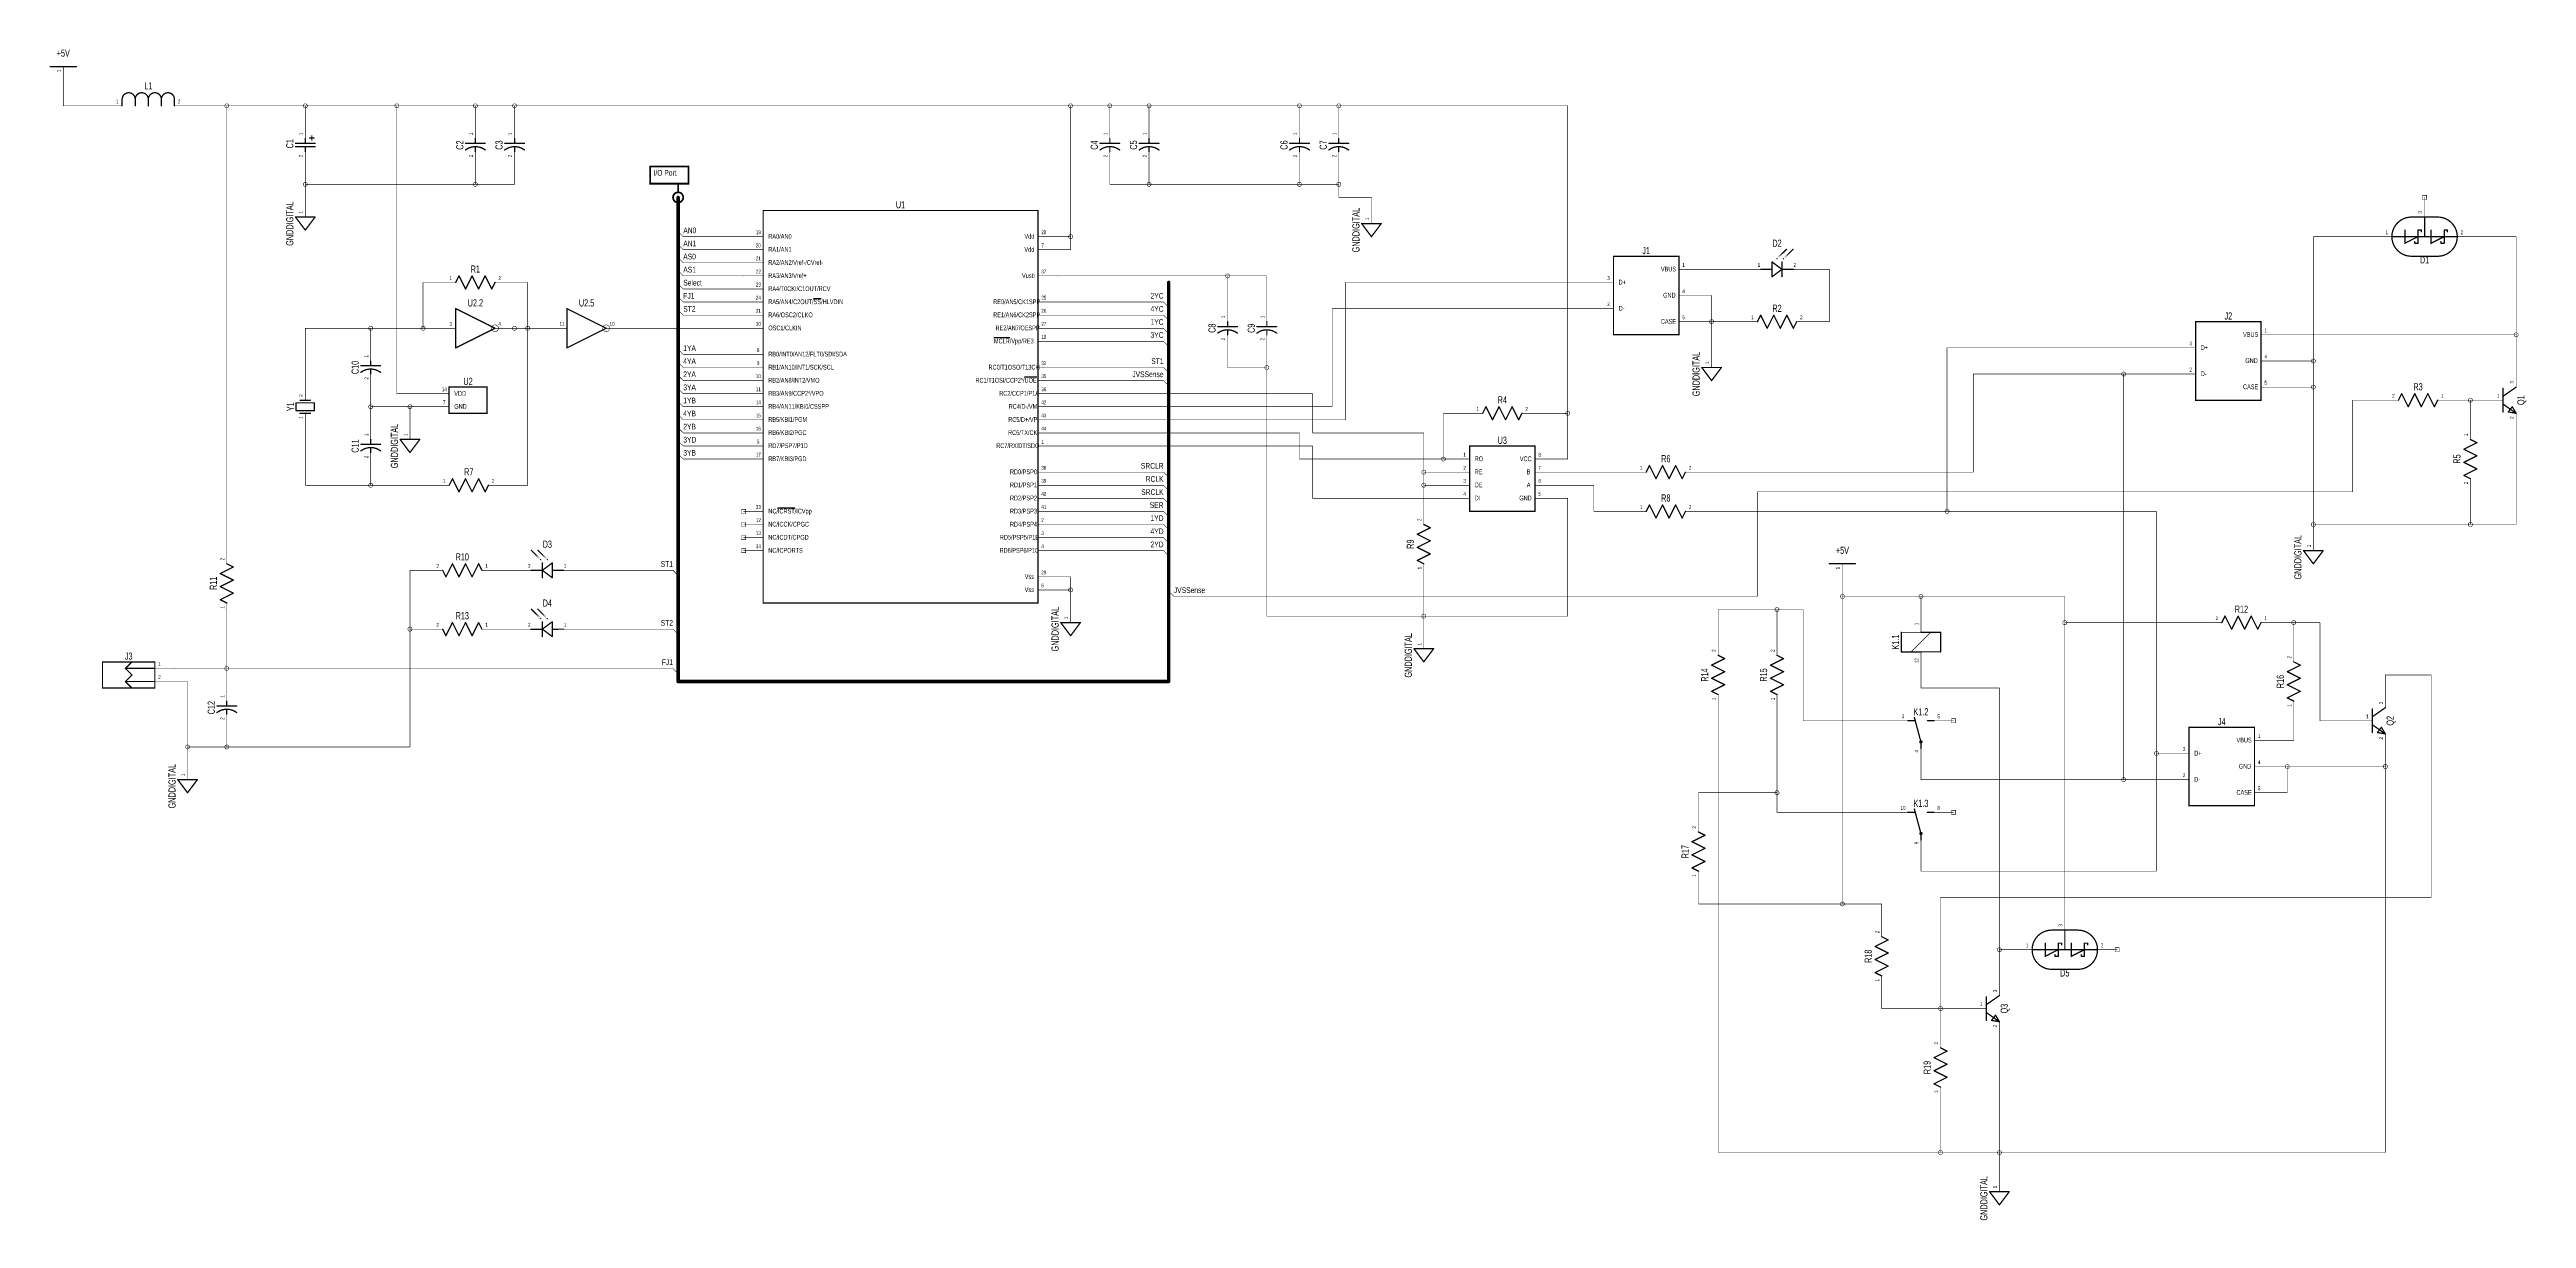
# Model space of a CAD drawing. Extents: x 0 to 18.9, y -0.1 to 8.8.
import ezdxf
from ezdxf.enums import TextEntityAlignment as Align

# ---------------------------------------------------------------- set-up
doc = ezdxf.new("R2010")
doc.units = 0
for name, color, linetype in [('Bus', 180, 'CONTINUOUS'), ('Element', 253, 'CONTINUOUS'), ('Net', 50, 'CONTINUOUS'), ('Pin', 50, 'CONTINUOUS')]:
    doc.layers.add(name, color=color, linetype=linetype)

msp = doc.modelspace()

# ---------------------------------------------------------------- linework, layer by layer
at = {"layer": 'Bus', "linetype": 'CONTINUOUS', "const_width": 0.0262}
for points in [[(4.8, 7.7091), (4.8, 4.0091)], [(8.55, 4.0091), (8.55, 7.0591)], [(4.8, 4.0091), (8.55, 4.0091)]]:
    msp.add_lwpolyline(points, dxfattribs=at)
at = {"layer": 'Bus', "linetype": 'CONTINUOUS', "const_width": 0.0131}
for points in [[(4.7934, 7.7091, 1), (4.8066, 7.7091, 1), (4.7934, 7.7091, 1)], [(8.5434, 7.0591, 1), (8.5566, 7.0591, 1), (8.5434, 7.0591, 1)], [(4.7934, 4.0091, 1), (4.8066, 4.0091, 1), (4.7934, 4.0091, 1)], [(4.7934, 4.0091, 1), (4.8066, 4.0091, 1), (4.7934, 4.0091, 1)], [(8.5434, 4.0091, 1), (8.5566, 4.0091, 1), (8.5434, 4.0091, 1)], [(8.5434, 4.0091, 1), (8.5566, 4.0091, 1), (8.5434, 4.0091, 1)]]:
    msp.add_lwpolyline(points, format="xyb", dxfattribs=at)
at = {"layer": 'Element', "linetype": 'CONTINUOUS'}
for points, const_width in [([(0, 8.7091), (0.2, 8.7091)], 0.0098), ([(0.65, 8.4591), (0.6494, 8.4669), (0.6476, 8.4745), (0.6446, 8.4818), (0.6405, 8.4884), (0.6354, 8.4944), (0.6294, 8.4995), (0.6227, 8.5036), (0.6155, 8.5066), (0.6078, 8.5084), (0.6, 8.5091), (0.5922, 8.5084), (0.5846, 8.5066), (0.5773, 8.5036), (0.5706, 8.4995), (0.5647, 8.4944), (0.5596, 8.4884), (0.5555, 8.4818), (0.5525, 8.4745), (0.5506, 8.4669), (0.55, 8.4591)], 0.01), ([(0.55, 8.4091), (0.55, 8.4591)], 0.0098), ([(0.75, 8.4591), (0.7494, 8.4669), (0.7476, 8.4745), (0.7446, 8.4818), (0.7405, 8.4884), (0.7354, 8.4944), (0.7294, 8.4995), (0.7227, 8.5036), (0.7155, 8.5066), (0.7078, 8.5084), (0.7, 8.5091), (0.6922, 8.5084), (0.6846, 8.5066), (0.6773, 8.5036), (0.6706, 8.4995), (0.6647, 8.4944), (0.6596, 8.4884), (0.6555, 8.4818), (0.6525, 8.4745), (0.6506, 8.4669), (0.65, 8.4591)], 0.01), ([(0.65, 8.4091), (0.65, 8.4591)], 0.0098), ([(0.85, 8.4591), (0.8494, 8.4669), (0.8476, 8.4745), (0.8446, 8.4818), (0.8405, 8.4884), (0.8354, 8.4944), (0.8294, 8.4995), (0.8227, 8.5036), (0.8155, 8.5066), (0.8078, 8.5084), (0.8, 8.5091), (0.7922, 8.5084), (0.7846, 8.5066), (0.7773, 8.5036), (0.7706, 8.4995), (0.7647, 8.4944), (0.7596, 8.4884), (0.7555, 8.4818), (0.7525, 8.4745), (0.7506, 8.4669), (0.75, 8.4591)], 0.01), ([(0.75, 8.4091), (0.75, 8.4591)], 0.0098), ([(0.95, 8.4591), (0.9494, 8.4669), (0.9476, 8.4745), (0.9446, 8.4818), (0.9405, 8.4884), (0.9354, 8.4944), (0.9294, 8.4995), (0.9227, 8.5036), (0.9155, 8.5066), (0.9078, 8.5084), (0.9, 8.5091), (0.8922, 8.5084), (0.8846, 8.5066), (0.8773, 8.5036), (0.8706, 8.4995), (0.8647, 8.4944), (0.8596, 8.4884), (0.8555, 8.4818), (0.8525, 8.4745), (0.8506, 8.4669), (0.85, 8.4591)], 0.01), ([(0.85, 8.4091), (0.85, 8.4591)], 0.0098), ([(0.95, 8.4091), (0.95, 8.4591)], 0.0098), ([(1.95, 8.1591), (1.95, 8.122)], 0.0098), ([(1.9839, 8.163), (2.0165, 8.163)], 0.0098), ([(2, 8.1476), (2, 8.1791)], 0.0098), ([(3.25, 8.1591), (3.25, 8.1221)], 0.0098), ([(3.55, 8.1591), (3.55, 8.1221)], 0.0098), ([(8.1, 8.1591), (8.1, 8.1221)], 0.0098), ([(8.4, 8.1591), (8.4, 8.1221)], 0.0098), ([(9.55, 8.1591), (9.55, 8.1221)], 0.0098), ([(9.85, 8.1591), (9.85, 8.1221)], 0.0098), ([(1.8751, 8.122), (2.0249, 8.122)], 0.0098), ([(1.8751, 8.0961), (2.0249, 8.0961)], 0.0098), ([(1.95, 8.0591), (1.95, 8.0961)], 0.0098), ([(3.3252, 8.0719), (3.3186, 8.0765), (3.3117, 8.0807), (3.3046, 8.0845), (3.2972, 8.0878), (3.2897, 8.0906), (3.2819, 8.0929), (3.2741, 8.0947), (3.2661, 8.096), (3.2581, 8.0968), (3.25, 8.0971), (3.2419, 8.0968), (3.2339, 8.096), (3.2259, 8.0947), (3.2181, 8.0929), (3.2103, 8.0906), (3.2028, 8.0878), (3.1954, 8.0845), (3.1883, 8.0807), (3.1814, 8.0765), (3.1748, 8.0719)], 0.01), ([(3.175, 8.1221), (3.325, 8.1221)], 0.0098), ([(3.25, 8.0971), (3.25, 8.0591)], 0.0098), ([(3.6252, 8.0719), (3.6186, 8.0765), (3.6117, 8.0807), (3.6046, 8.0845), (3.5972, 8.0878), (3.5897, 8.0906), (3.5819, 8.0929), (3.5741, 8.0947), (3.5661, 8.096), (3.5581, 8.0968), (3.55, 8.0971), (3.5419, 8.0968), (3.5339, 8.096), (3.5259, 8.0947), (3.5181, 8.0929), (3.5103, 8.0906), (3.5028, 8.0878), (3.4954, 8.0845), (3.4883, 8.0807), (3.4814, 8.0765), (3.4748, 8.0719)], 0.01), ([(3.475, 8.1221), (3.625, 8.1221)], 0.0098), ([(3.55, 8.0971), (3.55, 8.0591)], 0.0098), ([(8.1752, 8.0719), (8.1686, 8.0765), (8.1617, 8.0807), (8.1546, 8.0845), (8.1472, 8.0878), (8.1397, 8.0906), (8.1319, 8.0929), (8.1241, 8.0947), (8.1161, 8.096), (8.1081, 8.0968), (8.1, 8.0971), (8.0919, 8.0968), (8.0839, 8.096), (8.0759, 8.0947), (8.0681, 8.0929), (8.0603, 8.0906), (8.0528, 8.0878), (8.0454, 8.0845), (8.0383, 8.0807), (8.0314, 8.0765), (8.0248, 8.0719)], 0.01), ([(8.025, 8.1221), (8.175, 8.1221)], 0.0098), ([(8.1, 8.0971), (8.1, 8.0591)], 0.0098), ([(8.4752, 8.0719), (8.4686, 8.0765), (8.4617, 8.0807), (8.4546, 8.0845), (8.4472, 8.0878), (8.4397, 8.0906), (8.4319, 8.0929), (8.4241, 8.0947), (8.4161, 8.096), (8.4081, 8.0968), (8.4, 8.0971), (8.3919, 8.0968), (8.3839, 8.096), (8.3759, 8.0947), (8.3681, 8.0929), (8.3603, 8.0906), (8.3528, 8.0878), (8.3454, 8.0845), (8.3383, 8.0807), (8.3314, 8.0765), (8.3248, 8.0719)], 0.01), ([(8.325, 8.1221), (8.475, 8.1221)], 0.0098), ([(8.4, 8.0971), (8.4, 8.0591)], 0.0098), ([(9.6252, 8.0719), (9.6186, 8.0765), (9.6117, 8.0807), (9.6046, 8.0845), (9.5972, 8.0878), (9.5897, 8.0906), (9.5819, 8.0929), (9.5741, 8.0947), (9.5661, 8.096), (9.5581, 8.0968), (9.55, 8.0971), (9.5419, 8.0968), (9.5339, 8.096), (9.5259, 8.0947), (9.5181, 8.0929), (9.5103, 8.0906), (9.5028, 8.0878), (9.4954, 8.0845), (9.4883, 8.0807), (9.4814, 8.0765), (9.4748, 8.0719)], 0.01), ([(9.475, 8.1221), (9.625, 8.1221)], 0.0098), ([(9.55, 8.0971), (9.55, 8.0591)], 0.0098), ([(9.9252, 8.0719), (9.9186, 8.0765), (9.9117, 8.0807), (9.9046, 8.0845), (9.8972, 8.0878), (9.8897, 8.0906), (9.8819, 8.0929), (9.8741, 8.0947), (9.8661, 8.096), (9.8581, 8.0968), (9.85, 8.0971), (9.8419, 8.0968), (9.8339, 8.096), (9.8259, 8.0947), (9.8181, 8.0929), (9.8103, 8.0906), (9.8028, 8.0878), (9.7954, 8.0845), (9.7883, 8.0807), (9.7814, 8.0765), (9.7748, 8.0719)], 0.01), ([(9.775, 8.1221), (9.925, 8.1221)], 0.0098), ([(9.85, 8.0971), (9.85, 8.0591)], 0.0098), ([(4.5857, 7.9453), (4.8787, 7.9453), (4.8787, 7.814), (4.5857, 7.814), (4.5857, 7.9453)], 0.0131), ([(4.8, 7.814), (4.8, 7.7484)], 0.0131), ([(4.8394, 7.7091), (4.8374, 7.7212), (4.8319, 7.7322), (4.8231, 7.7409), (4.8122, 7.7465), (4.8, 7.7484), (4.7878, 7.7465), (4.7769, 7.7409), (4.7681, 7.7322), (4.7626, 7.7212), (4.7606, 7.7091), (4.7626, 7.6969), (4.7681, 7.6859), (4.7769, 7.6772), (4.7878, 7.6716), (4.8, 7.6697), (4.8122, 7.6716), (4.8231, 7.6772), (4.8319, 7.6859), (4.8374, 7.6969), (4.8394, 7.7091)], 0.0131), ([(5.45, 7.6091), (7.55, 7.6091), (7.55, 4.6091), (5.45, 4.6091), (5.45, 7.6091)], 0.0098), ([(1.875, 7.5591), (2.025, 7.5591)], 0.0098), ([(1.875, 7.5591), (1.95, 7.4591)], 0.0098), ([(1.95, 7.4591), (2.025, 7.5591)], 0.0098), ([(10.025, 7.5091), (10.175, 7.5091)], 0.0098), ([(10.025, 7.5091), (10.1, 7.4091)], 0.0098), ([(10.1, 7.4091), (10.175, 7.5091)], 0.0098), ([(18.05, 7.5591), (18.0265, 7.5572), (18.0036, 7.5517), (17.9819, 7.5427), (17.9618, 7.5304), (17.9439, 7.5151), (17.9286, 7.4972), (17.9163, 7.4772), (17.9073, 7.4554), (17.9018, 7.4325), (17.9, 7.4091), (17.9018, 7.3856), (17.9073, 7.3627), (17.9163, 7.341), (17.9286, 7.3209), (17.9439, 7.303), (17.9618, 7.2877), (17.9819, 7.2754), (18.0036, 7.2664), (18.0265, 7.2609), (18.05, 7.2591)], 0.0098), ([(17.9, 7.4091), (17.95, 7.4091)], 0.0098), ([(18, 7.4091), (17.95, 7.4091)], 0.0098), ([(18, 7.4591), (18, 7.3591), (18.1, 7.4091)], 0.0098), ([(18, 7.4091), (18.3, 7.4091)], 0.0098), ([(18.25, 7.5591), (18.05, 7.5591)], 0.0098), ([(18.1, 7.4591), (18.1, 7.3591)], 0.0098), ([(18.1, 7.4591), (18.125, 7.4591)], 0.0098), ([(18.125, 7.4591), (18.125, 7.4466)], 0.0098), ([(18.15, 7.5091), (18.15, 7.5591)], 0.0098), ([(18.15, 7.4591), (18.15, 7.5091)], 0.0098), ([(18.15, 7.4091), (18.15, 7.4591)], 0.0098), ([(18.2, 7.4591), (18.2, 7.3591), (18.3, 7.4091)], 0.0098), ([(18.25, 7.2591), (18.2735, 7.2609), (18.2964, 7.2664), (18.3181, 7.2754), (18.3382, 7.2877), (18.3561, 7.303), (18.3714, 7.3209), (18.3837, 7.341), (18.3927, 7.3627), (18.3982, 7.3856), (18.4, 7.4091), (18.3982, 7.4325), (18.3927, 7.4554), (18.3837, 7.4772), (18.3714, 7.4972), (18.3561, 7.5151), (18.3382, 7.5304), (18.3181, 7.5427), (18.2964, 7.5517), (18.2735, 7.5572), (18.25, 7.5591)], 0.0098), ([(18.3, 7.4591), (18.325, 7.4591)], 0.0098), ([(18.3, 7.4591), (18.3, 7.3591)], 0.0098), ([(18.3, 7.4091), (18.35, 7.4091)], 0.0098), ([(18.325, 7.4591), (18.325, 7.4466)], 0.0098), ([(18.35, 7.4091), (18.4, 7.4091)], 0.0098), ([(11.95, 7.2591), (12.45, 7.2591), (12.45, 6.6591), (11.95, 6.6591), (11.95, 7.2591)], 0.0098), ([(13.2375, 7.1591), (13.1625, 7.2154)], 0.0098), ([(13.1625, 7.1029), (13.1625, 7.2154)], 0.0098), ([(13.2, 7.2404), (13.275, 7.3152), (13.2, 7.2404)], 0.0098), ([(13.2375, 7.2154), (13.2375, 7.1029)], 0.0098), ([(13.25, 7.2404), (13.325, 7.3152), (13.25, 7.2404)], 0.0098), ([(18.25, 7.2591), (18.05, 7.2591)], 0.0098), ([(18.075, 7.3591), (18.075, 7.3716)], 0.0098), ([(18.1, 7.3591), (18.075, 7.3591)], 0.0098), ([(18.275, 7.3591), (18.275, 7.3716)], 0.0098), ([(18.3, 7.3591), (18.275, 7.3591)], 0.0098), ([(3.1, 7.0591), (3.125, 7.1091)], 0.0098), ([(3.125, 7.1091), (3.175, 7.0091)], 0.0098), ([(3.175, 7.0091), (3.225, 7.1091)], 0.0098), ([(3.225, 7.1091), (3.275, 7.0091)], 0.0098), ([(3.275, 7.0091), (3.325, 7.1091)], 0.0098), ([(3.325, 7.1091), (3.375, 7.0091)], 0.0098), ([(3.375, 7.0091), (3.4, 7.0591)], 0.0098), ([(13.075, 7.1591), (13.162, 7.1591)], 0.0098), ([(13.1625, 7.1029), (13.2375, 7.1591)], 0.0098), ([(13.239, 7.1591), (13.325, 7.159)], 0.0098), ([(3.1, 6.8591), (3.4, 6.7091)], 0.0098), ([(3.1, 6.5591), (3.1, 6.8591)], 0.0098), ([(3.95, 6.8591), (4.25, 6.7091)], 0.0098), ([(3.95, 6.5591), (3.95, 6.8591)], 0.0098), ([(3.1, 6.5591), (3.4, 6.7091)], 0.0098), ([(3.95, 6.5591), (4.25, 6.7091)], 0.0098), ([(9.0752, 6.6719), (9.0686, 6.6765), (9.0617, 6.6807), (9.0546, 6.6845), (9.0472, 6.6878), (9.0397, 6.6906), (9.0319, 6.6929), (9.0241, 6.6947), (9.0161, 6.696), (9.0081, 6.6968), (9, 6.6971), (8.9919, 6.6968), (8.9839, 6.696), (8.9759, 6.6947), (8.9681, 6.6929), (8.9603, 6.6906), (8.9528, 6.6878), (8.9454, 6.6845), (8.9383, 6.6807), (8.9314, 6.6765), (8.9248, 6.6719)], 0.01), ([(8.925, 6.7221), (9.075, 6.7221)], 0.0098), ([(9, 6.7591), (9, 6.7221)], 0.0098), ([(9, 6.6971), (9, 6.6591)], 0.0098), ([(9.3752, 6.6719), (9.3686, 6.6765), (9.3617, 6.6807), (9.3546, 6.6845), (9.3472, 6.6878), (9.3397, 6.6906), (9.3319, 6.6929), (9.3241, 6.6947), (9.3161, 6.696), (9.3081, 6.6968), (9.3, 6.6971), (9.2919, 6.6968), (9.2839, 6.696), (9.2759, 6.6947), (9.2681, 6.6929), (9.2603, 6.6906), (9.2528, 6.6878), (9.2454, 6.6845), (9.2383, 6.6807), (9.2314, 6.6765), (9.2248, 6.6719)], 0.01), ([(9.225, 6.7221), (9.375, 6.7221)], 0.0098), ([(9.3, 6.7591), (9.3, 6.7221)], 0.0098), ([(9.3, 6.6971), (9.3, 6.6591)], 0.0098), ([(13.05, 6.7591), (13.075, 6.8091)], 0.0098), ([(13.075, 6.8091), (13.125, 6.7091)], 0.0098), ([(13.125, 6.7091), (13.175, 6.8091)], 0.0098), ([(13.175, 6.8091), (13.225, 6.7091)], 0.0098), ([(13.225, 6.7091), (13.275, 6.8091)], 0.0098), ([(13.275, 6.8091), (13.325, 6.7091)], 0.0098), ([(13.325, 6.7091), (13.35, 6.7591)], 0.0098), ([(16.4, 6.7591), (16.9, 6.7591), (16.9, 6.1591), (16.4, 6.1591), (16.4, 6.7591)], 0.0098), ([(2.45, 6.4591), (2.45, 6.4221)], 0.0098), ([(2.5252, 6.3719), (2.5186, 6.3765), (2.5117, 6.3807), (2.5046, 6.3845), (2.4972, 6.3878), (2.4897, 6.3906), (2.4819, 6.3929), (2.4741, 6.3947), (2.4661, 6.396), (2.4581, 6.3968), (2.45, 6.3971), (2.4419, 6.3968), (2.4339, 6.396), (2.4259, 6.3947), (2.4181, 6.3929), (2.4103, 6.3906), (2.4028, 6.3878), (2.3954, 6.3845), (2.3883, 6.3807), (2.3814, 6.3765), (2.3748, 6.3719)], 0.01), ([(2.375, 6.4221), (2.525, 6.4221)], 0.0098), ([(2.45, 6.3971), (2.45, 6.3591)], 0.0098), ([(3.0496, 6.2591), (3.3384, 6.2591), (3.3384, 6.0591), (3.0496, 6.0591), (3.0496, 6.2591)], 0.0098), ([(12.625, 6.4091), (12.775, 6.4091)], 0.0098), ([(12.625, 6.4091), (12.7, 6.3091)], 0.0098), ([(12.7, 6.3091), (12.775, 6.4091)], 0.0098), ([(18.85, 6.2591), (18.75, 6.1891)], 0.0098), ([(18.75, 6.2491), (18.75, 6.0691)], 0.0098), ([(1.88, 6.0791), (1.88, 6.1391)], 0.0098), ([(1.88, 6.1391), (2.02, 6.1391)], 0.0098), ([(2.02, 6.0791), (1.88, 6.0791)], 0.0098), ([(1.91, 6.1591), (1.99, 6.1591)], 0.0098), ([(1.91, 6.0591), (1.99, 6.0591)], 0.0098), ([(2.02, 6.1391), (2.02, 6.0791)], 0.0098), ([(10.95, 6.0591), (10.975, 6.1091)], 0.0098), ([(10.975, 6.1091), (11.025, 6.0091)], 0.0098), ([(11.025, 6.0091), (11.075, 6.1091)], 0.0098), ([(11.075, 6.1091), (11.125, 6.0091)], 0.0098), ([(11.125, 6.0091), (11.175, 6.1091)], 0.0098), ([(11.175, 6.1091), (11.225, 6.0091)], 0.0098), ([(11.225, 6.0091), (11.25, 6.0591)], 0.0098), ([(17.975, 6.2091), (17.95, 6.1591)], 0.0098), ([(18.025, 6.1091), (17.975, 6.2091)], 0.0098), ([(18.075, 6.2091), (18.025, 6.1091)], 0.0098), ([(18.125, 6.1091), (18.075, 6.2091)], 0.0098), ([(18.175, 6.2091), (18.125, 6.1091)], 0.0098), ([(18.225, 6.1091), (18.175, 6.2091)], 0.0098), ([(18.25, 6.1591), (18.225, 6.1091)], 0.0098), ([(18.75, 6.1291), (18.85, 6.0591)], 0.0098), ([(18.82, 6.1091), (18.79, 6.0691)], 0.0098), ([(18.79, 6.0691), (18.85, 6.0591)], 0.0098), ([(18.85, 6.0591), (18.82, 6.1091)], 0.0098), ([(2.5252, 5.7719), (2.5186, 5.7765), (2.5117, 5.7807), (2.5046, 5.7845), (2.4972, 5.7878), (2.4897, 5.7906), (2.4819, 5.7929), (2.4741, 5.7947), (2.4661, 5.796), (2.4581, 5.7968), (2.45, 5.7971), (2.4419, 5.7968), (2.4339, 5.796), (2.4259, 5.7947), (2.4181, 5.7929), (2.4103, 5.7906), (2.4028, 5.7878), (2.3954, 5.7845), (2.3883, 5.7807), (2.3814, 5.7765), (2.3748, 5.7719)], 0.01), ([(2.375, 5.8221), (2.525, 5.8221)], 0.0098), ([(2.45, 5.8591), (2.45, 5.8221)], 0.0098), ([(2.45, 5.7971), (2.45, 5.7591)], 0.0098), ([(2.675, 5.8591), (2.825, 5.8591)], 0.0098), ([(2.675, 5.8591), (2.75, 5.7591)], 0.0098), ([(2.75, 5.7591), (2.825, 5.8591)], 0.0098), ([(10.85, 5.8091), (11.35, 5.8091), (11.35, 5.3091), (10.85, 5.3091), (10.85, 5.8091)], 0.0098), ([(18.55, 5.8341), (18.45, 5.7841)], 0.0098), ([(18.45, 5.7841), (18.55, 5.7341)], 0.0098), ([(18.55, 5.7341), (18.45, 5.6841)], 0.0098), ([(18.45, 5.6841), (18.55, 5.6341)], 0.0098), ([(18.5, 5.8591), (18.55, 5.8341)], 0.0098), ([(3.05, 5.5091), (3.075, 5.5591)], 0.0098), ([(3.075, 5.5591), (3.125, 5.4591)], 0.0098), ([(3.125, 5.4591), (3.175, 5.5591)], 0.0098), ([(3.175, 5.5591), (3.225, 5.4591)], 0.0098), ([(3.225, 5.4591), (3.275, 5.5591)], 0.0098), ([(3.275, 5.5591), (3.325, 5.4591)], 0.0098), ([(3.325, 5.4591), (3.35, 5.5091)], 0.0098), ([(12.2, 5.6091), (12.225, 5.6591)], 0.0098), ([(12.225, 5.6591), (12.275, 5.5591)], 0.0098), ([(12.275, 5.5591), (12.325, 5.6591)], 0.0098), ([(12.325, 5.6591), (12.375, 5.5591)], 0.0098), ([(12.375, 5.5591), (12.425, 5.6591)], 0.0098), ([(12.425, 5.6591), (12.475, 5.5591)], 0.0098), ([(12.475, 5.5591), (12.5, 5.6091)], 0.0098), ([(18.55, 5.6341), (18.45, 5.5841)], 0.0098), ([(18.45, 5.5841), (18.5, 5.5591)], 0.0098), ([(12.2, 5.3091), (12.225, 5.3591)], 0.0098), ([(12.225, 5.3591), (12.275, 5.2591)], 0.0098), ([(12.275, 5.2591), (12.325, 5.3591)], 0.0098), ([(12.325, 5.3591), (12.375, 5.2591)], 0.0098), ([(12.375, 5.2591), (12.425, 5.3591)], 0.0098), ([(12.425, 5.3591), (12.475, 5.2591)], 0.0098), ([(12.475, 5.2591), (12.5, 5.3091)], 0.0098), ([(10.45, 5.1341), (10.55, 5.1841)], 0.0098), ([(10.55, 5.0841), (10.45, 5.1341)], 0.0098), ([(10.55, 5.1841), (10.5, 5.2091)], 0.0098), ([(3.75, 4.9402), (3.675, 5.0151), (3.75, 4.9402)], 0.0098), ([(3.8, 4.9402), (3.725, 5.0151), (3.8, 4.9402)], 0.0098), ([(10.45, 5.0341), (10.55, 5.0841)], 0.0098), ([(10.55, 4.9841), (10.45, 5.0341)], 0.0098), ([(10.45, 4.9341), (10.55, 4.9841)], 0.0098), ([(10.5, 4.9091), (10.45, 4.9341)], 0.0098), ([(17.225, 5.0091), (17.375, 5.0091)], 0.0098), ([(17.225, 5.0091), (17.3, 4.9091)], 0.0098), ([(17.3, 4.9091), (17.375, 5.0091)], 0.0098), ([(1.3, 4.8341), (1.4, 4.8841)], 0.0098), ([(1.4, 4.7841), (1.3, 4.8341)], 0.0098), ([(1.3, 4.7341), (1.4, 4.7841)], 0.0098), ([(1.4, 4.6841), (1.3, 4.7341)], 0.0098), ([(1.4, 4.8841), (1.35, 4.9091)], 0.0098), ([(3.025, 4.8091), (3, 4.8591)], 0.0098), ([(3.075, 4.9091), (3.025, 4.8091)], 0.0098), ([(3.125, 4.8091), (3.075, 4.9091)], 0.0098), ([(3.175, 4.9091), (3.125, 4.8091)], 0.0098), ([(3.225, 4.8091), (3.175, 4.9091)], 0.0098), ([(3.275, 4.9091), (3.225, 4.8091)], 0.0098), ([(3.3, 4.8591), (3.275, 4.9091)], 0.0098), ([(3.761, 4.8589), (3.675, 4.8589)], 0.0098), ([(3.7625, 4.9152), (3.7625, 4.8027)], 0.0098), ([(3.7625, 4.859), (3.8375, 4.9152)], 0.0098), ([(3.8375, 4.8027), (3.7625, 4.859)], 0.0098), ([(3.8375, 4.8027), (3.8375, 4.9152)], 0.0098), ([(3.925, 4.859), (3.838, 4.8589)], 0.0098), ([(13.6, 4.9091), (13.8, 4.9091)], 0.0098), ([(1.3, 4.6341), (1.4, 4.6841)], 0.0098), ([(1.35, 4.6091), (1.3, 4.6341)], 0.0098), ([(3.75, 4.4902), (3.675, 4.5651), (3.75, 4.4902)], 0.0098), ([(3.8, 4.4902), (3.725, 4.5651), (3.8, 4.4902)], 0.0098), ([(3.025, 4.3591), (3, 4.4091)], 0.0098), ([(3.075, 4.4591), (3.025, 4.3591)], 0.0098), ([(3.125, 4.3591), (3.075, 4.4591)], 0.0098), ([(3.175, 4.4591), (3.125, 4.3591)], 0.0098), ([(3.225, 4.3591), (3.175, 4.4591)], 0.0098), ([(3.275, 4.4591), (3.225, 4.3591)], 0.0098), ([(3.3, 4.4091), (3.275, 4.4591)], 0.0098), ([(3.761, 4.4089), (3.675, 4.4089)], 0.0098), ([(3.7625, 4.4652), (3.7625, 4.3527)], 0.0098), ([(3.7625, 4.409), (3.8375, 4.4652)], 0.0098), ([(3.8375, 4.3527), (3.7625, 4.409)], 0.0098), ([(3.8375, 4.3527), (3.8375, 4.4652)], 0.0098), ([(3.925, 4.409), (3.838, 4.4089)], 0.0098), ([(7.725, 4.4591), (7.875, 4.4591)], 0.0098), ([(7.725, 4.4591), (7.8, 4.3591)], 0.0098), ([(7.8, 4.3591), (7.875, 4.4591)], 0.0098), ([(14.15, 4.3856), (14.15, 4.2356)], 0.01), ([(14.3, 4.3856), (14.15, 4.3856)], 0.006), ([(14.225, 4.2356), (14.375, 4.3856)], 0.006), ([(14.375, 4.3856), (14.3, 4.3856)], 0.01), ([(14.3, 4.4106), (14.3, 4.3856)], 0.006), ([(14.45, 4.3856), (14.375, 4.3856)], 0.01), ([(14.45, 4.2356), (14.45, 4.3856)], 0.01), ([(16.625, 4.5091), (16.6, 4.4591)], 0.0098), ([(16.675, 4.4091), (16.625, 4.5091)], 0.0098), ([(16.725, 4.5091), (16.675, 4.4091)], 0.0098), ([(16.775, 4.4091), (16.725, 4.5091)], 0.0098), ([(16.825, 4.5091), (16.775, 4.4091)], 0.0098), ([(16.875, 4.4091), (16.825, 4.5091)], 0.0098), ([(16.9, 4.4591), (16.875, 4.4091)], 0.0098), ([(10.425, 4.2591), (10.575, 4.2591)], 0.0098), ([(10.425, 4.2591), (10.5, 4.1591)], 0.0098), ([(10.5, 4.1591), (10.575, 4.2591)], 0.0098), ([(12.7, 4.1341), (12.8, 4.1841)], 0.0098), ([(12.8, 4.1841), (12.75, 4.2091)], 0.0098), ([(13.15, 4.1341), (13.25, 4.1841)], 0.0098), ([(13.25, 4.1841), (13.2, 4.2091)], 0.0098), ([(14.15, 4.2356), (14.225, 4.2356)], 0.01), ([(14.225, 4.2356), (14.3, 4.2356)], 0.01), ([(14.3, 4.2106), (14.3, 4.2356)], 0.006), ([(14.3, 4.2356), (14.45, 4.2356)], 0.006), ([(0.4, 3.9591), (0.4, 4.1591)], 0.0098), ([(0.4, 4.1591), (0.8, 4.1591)], 0.0098), ([(0.575, 4.1091), (0.625, 4.1591)], 0.0098), ([(0.575, 4.1091), (0.625, 4.0591)], 0.0098), ([(0.575, 4.1091), (0.8, 4.1091)], 0.0098), ([(0.575, 4.0091), (0.625, 4.0591)], 0.0098), ([(0.575, 4.0091), (0.625, 3.9591)], 0.0098), ([(0.575, 4.0091), (0.8, 4.0091)], 0.0098), ([(0.8, 4.1591), (0.8, 3.9591)], 0.0098), ([(12.8, 4.0841), (12.7, 4.1341)], 0.0098), ([(12.7, 4.0341), (12.8, 4.0841)], 0.0098), ([(12.8, 3.9841), (12.7, 4.0341)], 0.0098), ([(12.7, 3.9341), (12.8, 3.9841)], 0.0098), ([(13.25, 4.0841), (13.15, 4.1341)], 0.0098), ([(13.15, 4.0341), (13.25, 4.0841)], 0.0098), ([(13.25, 3.9841), (13.15, 4.0341)], 0.0098), ([(13.15, 3.9341), (13.25, 3.9841)], 0.0098), ([(17.1, 4.0841), (17.2, 4.1341)], 0.0098), ([(17.2, 4.0341), (17.1, 4.0841)], 0.0098), ([(17.1, 3.9841), (17.2, 4.0341)], 0.0098), ([(17.2, 3.9341), (17.1, 3.9841)], 0.0098), ([(17.2, 4.1341), (17.15, 4.1591)], 0.0098), ([(0.8, 3.9591), (0.4, 3.9591)], 0.0098), ([(1.4252, 3.7719), (1.4186, 3.7765), (1.4117, 3.7807), (1.4046, 3.7845), (1.3972, 3.7878), (1.3897, 3.7906), (1.3819, 3.7929), (1.3741, 3.7947), (1.3661, 3.796), (1.3581, 3.7968), (1.35, 3.7971), (1.3419, 3.7968), (1.3339, 3.796), (1.3259, 3.7947), (1.3181, 3.7929), (1.3103, 3.7906), (1.3028, 3.7878), (1.2954, 3.7845), (1.2883, 3.7807), (1.2814, 3.7765), (1.2748, 3.7719)], 0.01), ([(1.275, 3.8221), (1.425, 3.8221)], 0.0098), ([(1.35, 3.8591), (1.35, 3.8221)], 0.0098), ([(1.35, 3.7971), (1.35, 3.7591)], 0.0098), ([(12.75, 3.9091), (12.7, 3.9341)], 0.0098), ([(13.2, 3.9091), (13.15, 3.9341)], 0.0098), ([(17.1, 3.8841), (17.2, 3.9341)], 0.0098), ([(17.15, 3.8591), (17.1, 3.8841)], 0.0098), ([(17.85, 3.8091), (17.75, 3.7391)], 0.0098), ([(17.75, 3.7991), (17.75, 3.6191)], 0.0098), ([(14.25, 3.7091), (14.2, 3.7091)], 0.0098), ([(14.3, 3.5473), (14.25, 3.7341)], 0.01), ([(14.35, 3.7091), (14.4, 3.7091)], 0.0098), ([(16.35, 3.6591), (16.85, 3.6591), (16.85, 3.0591), (16.35, 3.0591), (16.35, 3.6591)], 0.0098), ([(17.75, 3.6791), (17.85, 3.6091)], 0.0098), ([(17.82, 3.6591), (17.79, 3.6191)], 0.0098), ([(17.79, 3.6191), (17.85, 3.6091)], 0.0098), ([(17.85, 3.6091), (17.82, 3.6591)], 0.0098), ([(14.295, 3.5473), (14.2952, 3.5458), (14.296, 3.5444), (14.2971, 3.5433), (14.2985, 3.5426), (14.3, 3.5423), (14.3015, 3.5426), (14.3029, 3.5433), (14.304, 3.5444), (14.3048, 3.5458), (14.305, 3.5473), (14.3048, 3.5489), (14.304, 3.5503), (14.3029, 3.5514), (14.3015, 3.5521), (14.3, 3.5523), (14.2985, 3.5521), (14.2971, 3.5514), (14.296, 3.5503), (14.2952, 3.5489), (14.295, 3.5473)], 0.016), ([(14.3, 3.5473), (14.3, 3.4973)], 0.01), ([(0.975, 3.2591), (1.125, 3.2591)], 0.0098), ([(0.975, 3.2591), (1.05, 3.1591)], 0.0098), ([(1.05, 3.1591), (1.125, 3.2591)], 0.0098), ([(14.3, 2.8473), (14.25, 3.0341)], 0.01), ([(12.65, 2.8341), (12.6, 2.8591)], 0.0098), ([(14.25, 3.0091), (14.2, 3.0091)], 0.0098), ([(14.295, 2.8473), (14.2952, 2.8458), (14.296, 2.8444), (14.2971, 2.8433), (14.2985, 2.8426), (14.3, 2.8423), (14.3015, 2.8426), (14.3029, 2.8433), (14.304, 2.8444), (14.3048, 2.8458), (14.305, 2.8473), (14.3048, 2.8489), (14.304, 2.8503), (14.3029, 2.8514), (14.3015, 2.8521), (14.3, 2.8523), (14.2985, 2.8521), (14.2971, 2.8514), (14.296, 2.8503), (14.2952, 2.8489), (14.295, 2.8473)], 0.016), ([(14.3, 2.8473), (14.3, 2.7973)], 0.01), ([(14.35, 3.0091), (14.4, 3.0091)], 0.0098), ([(12.55, 2.7841), (12.65, 2.8341)], 0.0098), ([(12.65, 2.7341), (12.55, 2.7841)], 0.0098), ([(12.55, 2.6841), (12.65, 2.7341)], 0.0098), ([(12.65, 2.6341), (12.55, 2.6841)], 0.0098), ([(12.55, 2.5841), (12.65, 2.6341)], 0.0098), ([(12.6, 2.5591), (12.55, 2.5841)], 0.0098), ([(15.3, 2.1091), (15.2765, 2.1072), (15.2536, 2.1017), (15.2319, 2.0927), (15.2118, 2.0804), (15.1939, 2.0651), (15.1786, 2.0472), (15.1663, 2.0272), (15.1573, 2.0054), (15.1518, 1.9825), (15.15, 1.9591), (15.1518, 1.9356), (15.1573, 1.9127), (15.1663, 1.891), (15.1786, 1.8709), (15.1939, 1.853), (15.2118, 1.8377), (15.2319, 1.8254), (15.2536, 1.8164), (15.2765, 1.8109), (15.3, 1.8091)], 0.0098), ([(15.5, 2.1091), (15.3, 2.1091)], 0.0098), ([(15.4, 2.0591), (15.4, 2.1091)], 0.0098), ([(15.5, 1.8091), (15.5235, 1.8109), (15.5464, 1.8164), (15.5681, 1.8254), (15.5882, 1.8377), (15.6061, 1.853), (15.6214, 1.8709), (15.6337, 1.891), (15.6427, 1.9127), (15.6482, 1.9356), (15.65, 1.9591), (15.6482, 1.9825), (15.6427, 2.0054), (15.6337, 2.0272), (15.6214, 2.0472), (15.6061, 2.0651), (15.5882, 2.0804), (15.5681, 2.0927), (15.5464, 2.1017), (15.5235, 2.1072), (15.5, 2.1091)], 0.0098), ([(13.95, 1.9841), (14.05, 2.0341)], 0.0098), ([(14.05, 1.9341), (13.95, 1.9841)], 0.0098), ([(13.95, 1.8841), (14.05, 1.9341)], 0.0098), ([(14.05, 2.0341), (14, 2.0591)], 0.0098), ([(15.15, 1.9591), (15.2, 1.9591)], 0.0098), ([(15.25, 1.9591), (15.2, 1.9591)], 0.0098), ([(15.25, 2.0091), (15.25, 1.9091), (15.35, 1.9591)], 0.0098), ([(15.25, 1.9591), (15.55, 1.9591)], 0.0098), ([(15.325, 1.9091), (15.325, 1.9216)], 0.0098), ([(15.35, 1.9091), (15.325, 1.9091)], 0.0098), ([(15.35, 2.0091), (15.35, 1.9091)], 0.0098), ([(15.35, 2.0091), (15.375, 2.0091)], 0.0098), ([(15.375, 2.0091), (15.375, 1.9966)], 0.0098), ([(15.4, 2.0091), (15.4, 2.0591)], 0.0098), ([(15.4, 1.9591), (15.4, 2.0091)], 0.0098), ([(15.45, 2.0091), (15.45, 1.9091), (15.55, 1.9591)], 0.0098), ([(15.525, 1.9091), (15.525, 1.9216)], 0.0098), ([(15.55, 1.9091), (15.525, 1.9091)], 0.0098), ([(15.55, 2.0091), (15.575, 2.0091)], 0.0098), ([(15.55, 2.0091), (15.55, 1.9091)], 0.0098), ([(15.55, 1.9591), (15.6, 1.9591)], 0.0098), ([(15.575, 2.0091), (15.575, 1.9966)], 0.0098), ([(15.6, 1.9591), (15.65, 1.9591)], 0.0098), ([(14.05, 1.8341), (13.95, 1.8841)], 0.0098), ([(13.95, 1.7841), (14.05, 1.8341)], 0.0098), ([(14, 1.7591), (13.95, 1.7841)], 0.0098), ([(15.5, 1.8091), (15.3, 1.8091)], 0.0098), ([(14.9, 1.6091), (14.8, 1.5391)], 0.0098), ([(14.8, 1.5991), (14.8, 1.4191)], 0.0098), ([(14.8, 1.4791), (14.9, 1.4091)], 0.0098), ([(14.87, 1.4591), (14.84, 1.4191)], 0.0098), ([(14.84, 1.4191), (14.9, 1.4091)], 0.0098), ([(14.9, 1.4091), (14.87, 1.4591)], 0.0098), ([(14.4, 1.1341), (14.5, 1.1841)], 0.0098), ([(14.5, 1.0841), (14.4, 1.1341)], 0.0098), ([(14.5, 1.1841), (14.45, 1.2091)], 0.0098), ([(14.4, 1.0341), (14.5, 1.0841)], 0.0098), ([(14.5, 0.9841), (14.4, 1.0341)], 0.0098), ([(14.4, 0.9341), (14.5, 0.9841)], 0.0098), ([(14.45, 0.9091), (14.4, 0.9341)], 0.0098), ([(14.825, 0.1091), (14.975, 0.1091)], 0.0098), ([(14.825, 0.1091), (14.9, 0.0091)], 0.0098), ([(14.9, 0.0091), (14.975, 0.1091)], 0.0098)]:
    msp.add_lwpolyline(points, dxfattribs=dict(at, const_width=const_width))
for points, const_width in [([(-0.0025, 8.7091, 1), (0.0025, 8.7091, 1), (-0.0025, 8.7091, 1)], 0.0049), ([(0.1975, 8.7091, 1), (0.2025, 8.7091, 1), (0.1975, 8.7091, 1)], 0.0049), ([(0.5475, 8.4591, 1), (0.5525, 8.4591, 1), (0.5475, 8.4591, 1)], 0.005), ([(0.5475, 8.4591, 1), (0.5525, 8.4591, 1), (0.5475, 8.4591, 1)], 0.0049), ([(0.5475, 8.4091, 1), (0.5525, 8.4091, 1), (0.5475, 8.4091, 1)], 0.0049), ([(0.6475, 8.4591, 1), (0.6525, 8.4591, 1), (0.6475, 8.4591, 1)], 0.005), ([(0.6475, 8.4591, 1), (0.6525, 8.4591, 1), (0.6475, 8.4591, 1)], 0.005), ([(0.6475, 8.4591, 1), (0.6525, 8.4591, 1), (0.6475, 8.4591, 1)], 0.0049), ([(0.6475, 8.4091, 1), (0.6525, 8.4091, 1), (0.6475, 8.4091, 1)], 0.0049), ([(0.7475, 8.4591, 1), (0.7525, 8.4591, 1), (0.7475, 8.4591, 1)], 0.005), ([(0.7475, 8.4591, 1), (0.7525, 8.4591, 1), (0.7475, 8.4591, 1)], 0.005), ([(0.7475, 8.4591, 1), (0.7525, 8.4591, 1), (0.7475, 8.4591, 1)], 0.0049), ([(0.7475, 8.4091, 1), (0.7525, 8.4091, 1), (0.7475, 8.4091, 1)], 0.0049), ([(0.8475, 8.4591, 1), (0.8525, 8.4591, 1), (0.8475, 8.4591, 1)], 0.005), ([(0.8475, 8.4591, 1), (0.8525, 8.4591, 1), (0.8475, 8.4591, 1)], 0.005), ([(0.8475, 8.4591, 1), (0.8525, 8.4591, 1), (0.8475, 8.4591, 1)], 0.0049), ([(0.8475, 8.4091, 1), (0.8525, 8.4091, 1), (0.8475, 8.4091, 1)], 0.0049), ([(0.9475, 8.4591, 1), (0.9525, 8.4591, 1), (0.9475, 8.4591, 1)], 0.005), ([(0.9475, 8.4591, 1), (0.9525, 8.4591, 1), (0.9475, 8.4591, 1)], 0.0049), ([(0.9475, 8.4091, 1), (0.9525, 8.4091, 1), (0.9475, 8.4091, 1)], 0.0049), ([(1.9475, 8.1591, 1), (1.9525, 8.1591, 1), (1.9475, 8.1591, 1)], 0.0049), ([(1.9815, 8.163, 1), (1.9864, 8.163, 1), (1.9815, 8.163, 1)], 0.0049), ([(1.9975, 8.1791, 1), (2.0025, 8.1791, 1), (1.9975, 8.1791, 1)], 0.0049), ([(1.9975, 8.1476, 1), (2.0025, 8.1476, 1), (1.9975, 8.1476, 1)], 0.0049), ([(2.0141, 8.163, 1), (2.019, 8.163, 1), (2.0141, 8.163, 1)], 0.0049), ([(3.2475, 8.1591, 1), (3.2525, 8.1591, 1), (3.2475, 8.1591, 1)], 0.0049), ([(3.5475, 8.1591, 1), (3.5525, 8.1591, 1), (3.5475, 8.1591, 1)], 0.0049), ([(8.0975, 8.1591, 1), (8.1025, 8.1591, 1), (8.0975, 8.1591, 1)], 0.0049), ([(8.3975, 8.1591, 1), (8.4025, 8.1591, 1), (8.3975, 8.1591, 1)], 0.0049), ([(9.5475, 8.1591, 1), (9.5525, 8.1591, 1), (9.5475, 8.1591, 1)], 0.0049), ([(9.8475, 8.1591, 1), (9.8525, 8.1591, 1), (9.8475, 8.1591, 1)], 0.0049), ([(1.8726, 8.122, 1), (1.8775, 8.122, 1), (1.8726, 8.122, 1)], 0.0049), ([(1.8726, 8.0961, 1), (1.8775, 8.0961, 1), (1.8726, 8.0961, 1)], 0.0049), ([(1.9475, 8.122, 1), (1.9525, 8.122, 1), (1.9475, 8.122, 1)], 0.0049), ([(1.9475, 8.0961, 1), (1.9525, 8.0961, 1), (1.9475, 8.0961, 1)], 0.0049), ([(1.9475, 8.0591, 1), (1.9525, 8.0591, 1), (1.9475, 8.0591, 1)], 0.0049), ([(2.0225, 8.122, 1), (2.0274, 8.122, 1), (2.0225, 8.122, 1)], 0.0049), ([(2.0225, 8.0961, 1), (2.0274, 8.0961, 1), (2.0225, 8.0961, 1)], 0.0049), ([(3.1723, 8.0719, 1), (3.1773, 8.0719, 1), (3.1723, 8.0719, 1)], 0.005), ([(3.1725, 8.1221, 1), (3.1775, 8.1221, 1), (3.1725, 8.1221, 1)], 0.0049), ([(3.2475, 8.1221, 1), (3.2525, 8.1221, 1), (3.2475, 8.1221, 1)], 0.0049), ([(3.2475, 8.0971, 1), (3.2525, 8.0971, 1), (3.2475, 8.0971, 1)], 0.0049), ([(3.2475, 8.0591, 1), (3.2525, 8.0591, 1), (3.2475, 8.0591, 1)], 0.0049), ([(3.3225, 8.1221, 1), (3.3275, 8.1221, 1), (3.3225, 8.1221, 1)], 0.0049), ([(3.3227, 8.0719, 1), (3.3277, 8.0719, 1), (3.3227, 8.0719, 1)], 0.005), ([(3.4723, 8.0719, 1), (3.4773, 8.0719, 1), (3.4723, 8.0719, 1)], 0.005), ([(3.4725, 8.1221, 1), (3.4775, 8.1221, 1), (3.4725, 8.1221, 1)], 0.0049), ([(3.5475, 8.1221, 1), (3.5525, 8.1221, 1), (3.5475, 8.1221, 1)], 0.0049), ([(3.5475, 8.0971, 1), (3.5525, 8.0971, 1), (3.5475, 8.0971, 1)], 0.0049), ([(3.5475, 8.0591, 1), (3.5525, 8.0591, 1), (3.5475, 8.0591, 1)], 0.0049), ([(3.6225, 8.1221, 1), (3.6275, 8.1221, 1), (3.6225, 8.1221, 1)], 0.0049), ([(3.6227, 8.0719, 1), (3.6277, 8.0719, 1), (3.6227, 8.0719, 1)], 0.005), ([(8.0223, 8.0719, 1), (8.0273, 8.0719, 1), (8.0223, 8.0719, 1)], 0.005), ([(8.0225, 8.1221, 1), (8.0275, 8.1221, 1), (8.0225, 8.1221, 1)], 0.0049), ([(8.0975, 8.1221, 1), (8.1025, 8.1221, 1), (8.0975, 8.1221, 1)], 0.0049), ([(8.0975, 8.0971, 1), (8.1025, 8.0971, 1), (8.0975, 8.0971, 1)], 0.0049), ([(8.0975, 8.0591, 1), (8.1025, 8.0591, 1), (8.0975, 8.0591, 1)], 0.0049), ([(8.1725, 8.1221, 1), (8.1775, 8.1221, 1), (8.1725, 8.1221, 1)], 0.0049), ([(8.1727, 8.0719, 1), (8.1777, 8.0719, 1), (8.1727, 8.0719, 1)], 0.005), ([(8.3223, 8.0719, 1), (8.3273, 8.0719, 1), (8.3223, 8.0719, 1)], 0.005), ([(8.3225, 8.1221, 1), (8.3275, 8.1221, 1), (8.3225, 8.1221, 1)], 0.0049), ([(8.3975, 8.1221, 1), (8.4025, 8.1221, 1), (8.3975, 8.1221, 1)], 0.0049), ([(8.3975, 8.0971, 1), (8.4025, 8.0971, 1), (8.3975, 8.0971, 1)], 0.0049), ([(8.3975, 8.0591, 1), (8.4025, 8.0591, 1), (8.3975, 8.0591, 1)], 0.0049), ([(8.4725, 8.1221, 1), (8.4775, 8.1221, 1), (8.4725, 8.1221, 1)], 0.0049), ([(8.4727, 8.0719, 1), (8.4777, 8.0719, 1), (8.4727, 8.0719, 1)], 0.005), ([(9.4723, 8.0719, 1), (9.4773, 8.0719, 1), (9.4723, 8.0719, 1)], 0.005), ([(9.4725, 8.1221, 1), (9.4775, 8.1221, 1), (9.4725, 8.1221, 1)], 0.0049), ([(9.5475, 8.1221, 1), (9.5525, 8.1221, 1), (9.5475, 8.1221, 1)], 0.0049), ([(9.5475, 8.0971, 1), (9.5525, 8.0971, 1), (9.5475, 8.0971, 1)], 0.0049), ([(9.5475, 8.0591, 1), (9.5525, 8.0591, 1), (9.5475, 8.0591, 1)], 0.0049), ([(9.6225, 8.1221, 1), (9.6275, 8.1221, 1), (9.6225, 8.1221, 1)], 0.0049), ([(9.6227, 8.0719, 1), (9.6277, 8.0719, 1), (9.6227, 8.0719, 1)], 0.005), ([(9.7723, 8.0719, 1), (9.7773, 8.0719, 1), (9.7723, 8.0719, 1)], 0.005), ([(9.7725, 8.1221, 1), (9.7775, 8.1221, 1), (9.7725, 8.1221, 1)], 0.0049), ([(9.8475, 8.1221, 1), (9.8525, 8.1221, 1), (9.8475, 8.1221, 1)], 0.0049), ([(9.8475, 8.0971, 1), (9.8525, 8.0971, 1), (9.8475, 8.0971, 1)], 0.0049), ([(9.8475, 8.0591, 1), (9.8525, 8.0591, 1), (9.8475, 8.0591, 1)], 0.0049), ([(9.9225, 8.1221, 1), (9.9275, 8.1221, 1), (9.9225, 8.1221, 1)], 0.0049), ([(9.9227, 8.0719, 1), (9.9277, 8.0719, 1), (9.9227, 8.0719, 1)], 0.005), ([(4.7967, 7.814, 1), (4.8033, 7.814, 1), (4.7967, 7.814, 1)], 0.0066), ([(4.7967, 7.7484, 1), (4.8033, 7.7484, 1), (4.7967, 7.7484, 1)], 0.0066), ([(4.8361, 7.7091, 1), (4.8427, 7.7091, 1), (4.8361, 7.7091, 1)], 0.0066), ([(1.8725, 7.5591, 1), (1.8775, 7.5591, 1), (1.8725, 7.5591, 1)], 0.0049), ([(1.8725, 7.5591, 1), (1.8775, 7.5591, 1), (1.8725, 7.5591, 1)], 0.0049), ([(1.9475, 7.4591, 1), (1.9525, 7.4591, 1), (1.9475, 7.4591, 1)], 0.0049), ([(1.9475, 7.4591, 1), (1.9525, 7.4591, 1), (1.9475, 7.4591, 1)], 0.0049), ([(2.0225, 7.5591, 1), (2.0275, 7.5591, 1), (2.0225, 7.5591, 1)], 0.0049), ([(2.0225, 7.5591, 1), (2.0275, 7.5591, 1), (2.0225, 7.5591, 1)], 0.0049), ([(10.0225, 7.5091, 1), (10.0275, 7.5091, 1), (10.0225, 7.5091, 1)], 0.0049), ([(10.0225, 7.5091, 1), (10.0275, 7.5091, 1), (10.0225, 7.5091, 1)], 0.0049), ([(10.0975, 7.4091, 1), (10.1025, 7.4091, 1), (10.0975, 7.4091, 1)], 0.0049), ([(10.0975, 7.4091, 1), (10.1025, 7.4091, 1), (10.0975, 7.4091, 1)], 0.0049), ([(10.1725, 7.5091, 1), (10.1775, 7.5091, 1), (10.1725, 7.5091, 1)], 0.0049), ([(10.1725, 7.5091, 1), (10.1775, 7.5091, 1), (10.1725, 7.5091, 1)], 0.0049), ([(17.8975, 7.4091, 1), (17.9025, 7.4091, 1), (17.8975, 7.4091, 1)], 0.0049), ([(17.9475, 7.4091, 1), (17.9525, 7.4091, 1), (17.9475, 7.4091, 1)], 0.0049), ([(17.9475, 7.4091, 1), (17.9525, 7.4091, 1), (17.9475, 7.4091, 1)], 0.0049), ([(17.9975, 7.4591, 1), (18.0025, 7.4591, 1), (17.9975, 7.4591, 1)], 0.0049), ([(17.9975, 7.4091, 1), (18.0025, 7.4091, 1), (17.9975, 7.4091, 1)], 0.0049), ([(17.9975, 7.4091, 1), (18.0025, 7.4091, 1), (17.9975, 7.4091, 1)], 0.0049), ([(18.0475, 7.5591, 1), (18.0525, 7.5591, 1), (18.0475, 7.5591, 1)], 0.0049), ([(18.0475, 7.5591, 1), (18.0525, 7.5591, 1), (18.0475, 7.5591, 1)], 0.0049), ([(18.0975, 7.4591, 1), (18.1025, 7.4591, 1), (18.0975, 7.4591, 1)], 0.0049), ([(18.0975, 7.4591, 1), (18.1025, 7.4591, 1), (18.0975, 7.4591, 1)], 0.0049), ([(18.0975, 7.4091, 1), (18.1025, 7.4091, 1), (18.0975, 7.4091, 1)], 0.0049), ([(18.1225, 7.4591, 1), (18.1275, 7.4591, 1), (18.1225, 7.4591, 1)], 0.0049), ([(18.1225, 7.4591, 1), (18.1275, 7.4591, 1), (18.1225, 7.4591, 1)], 0.0049), ([(18.1225, 7.4466, 1), (18.1275, 7.4466, 1), (18.1225, 7.4466, 1)], 0.0049), ([(18.1475, 7.5591, 1), (18.1525, 7.5591, 1), (18.1475, 7.5591, 1)], 0.0049), ([(18.1475, 7.5091, 1), (18.1525, 7.5091, 1), (18.1475, 7.5091, 1)], 0.0049), ([(18.1475, 7.5091, 1), (18.1525, 7.5091, 1), (18.1475, 7.5091, 1)], 0.0049), ([(18.1475, 7.4591, 1), (18.1525, 7.4591, 1), (18.1475, 7.4591, 1)], 0.0049), ([(18.1475, 7.4591, 1), (18.1525, 7.4591, 1), (18.1475, 7.4591, 1)], 0.0049), ([(18.1475, 7.4091, 1), (18.1525, 7.4091, 1), (18.1475, 7.4091, 1)], 0.0049), ([(18.1975, 7.4591, 1), (18.2025, 7.4591, 1), (18.1975, 7.4591, 1)], 0.0049), ([(18.2475, 7.5591, 1), (18.2525, 7.5591, 1), (18.2475, 7.5591, 1)], 0.0049), ([(18.2475, 7.5591, 1), (18.2525, 7.5591, 1), (18.2475, 7.5591, 1)], 0.0049), ([(18.2975, 7.4591, 1), (18.3025, 7.4591, 1), (18.2975, 7.4591, 1)], 0.0049), ([(18.2975, 7.4591, 1), (18.3025, 7.4591, 1), (18.2975, 7.4591, 1)], 0.0049), ([(18.2975, 7.4091, 1), (18.3025, 7.4091, 1), (18.2975, 7.4091, 1)], 0.0049), ([(18.2975, 7.4091, 1), (18.3025, 7.4091, 1), (18.2975, 7.4091, 1)], 0.0049), ([(18.2975, 7.4091, 1), (18.3025, 7.4091, 1), (18.2975, 7.4091, 1)], 0.0049), ([(18.3225, 7.4591, 1), (18.3275, 7.4591, 1), (18.3225, 7.4591, 1)], 0.0049), ([(18.3225, 7.4591, 1), (18.3275, 7.4591, 1), (18.3225, 7.4591, 1)], 0.0049), ([(18.3225, 7.4466, 1), (18.3275, 7.4466, 1), (18.3225, 7.4466, 1)], 0.0049), ([(18.3475, 7.4091, 1), (18.3525, 7.4091, 1), (18.3475, 7.4091, 1)], 0.0049), ([(18.3475, 7.4091, 1), (18.3525, 7.4091, 1), (18.3475, 7.4091, 1)], 0.0049), ([(18.3975, 7.4091, 1), (18.4025, 7.4091, 1), (18.3975, 7.4091, 1)], 0.0049), ([(13.16, 7.2154, 1), (13.165, 7.2154, 1), (13.16, 7.2154, 1)], 0.0049), ([(13.16, 7.2154, 1), (13.165, 7.2154, 1), (13.16, 7.2154, 1)], 0.0049), ([(13.1975, 7.2404, 1), (13.2025, 7.2404, 1), (13.1975, 7.2404, 1)], 0.0049), ([(13.235, 7.2154, 1), (13.24, 7.2154, 1), (13.235, 7.2154, 1)], 0.0049), ([(13.2475, 7.2404, 1), (13.2525, 7.2404, 1), (13.2475, 7.2404, 1)], 0.0049), ([(18.0475, 7.2591, 1), (18.0525, 7.2591, 1), (18.0475, 7.2591, 1)], 0.0049), ([(18.0475, 7.2591, 1), (18.0525, 7.2591, 1), (18.0475, 7.2591, 1)], 0.0049), ([(18.0725, 7.3716, 1), (18.0775, 7.3716, 1), (18.0725, 7.3716, 1)], 0.0049), ([(18.0725, 7.3591, 1), (18.0775, 7.3591, 1), (18.0725, 7.3591, 1)], 0.0049), ([(18.0725, 7.3591, 1), (18.0775, 7.3591, 1), (18.0725, 7.3591, 1)], 0.0049), ([(18.0975, 7.3591, 1), (18.1025, 7.3591, 1), (18.0975, 7.3591, 1)], 0.0049), ([(18.0975, 7.3591, 1), (18.1025, 7.3591, 1), (18.0975, 7.3591, 1)], 0.0049), ([(18.2475, 7.2591, 1), (18.2525, 7.2591, 1), (18.2475, 7.2591, 1)], 0.0049), ([(18.2475, 7.2591, 1), (18.2525, 7.2591, 1), (18.2475, 7.2591, 1)], 0.0049), ([(18.2725, 7.3716, 1), (18.2775, 7.3716, 1), (18.2725, 7.3716, 1)], 0.0049), ([(18.2725, 7.3591, 1), (18.2775, 7.3591, 1), (18.2725, 7.3591, 1)], 0.0049), ([(18.2725, 7.3591, 1), (18.2775, 7.3591, 1), (18.2725, 7.3591, 1)], 0.0049), ([(18.2975, 7.3591, 1), (18.3025, 7.3591, 1), (18.2975, 7.3591, 1)], 0.0049), ([(18.2975, 7.3591, 1), (18.3025, 7.3591, 1), (18.2975, 7.3591, 1)], 0.0049), ([(3.0975, 7.0591, 1), (3.1025, 7.0591, 1), (3.0975, 7.0591, 1)], 0.0049), ([(3.1225, 7.1091, 1), (3.1275, 7.1091, 1), (3.1225, 7.1091, 1)], 0.0049), ([(3.1225, 7.1091, 1), (3.1275, 7.1091, 1), (3.1225, 7.1091, 1)], 0.0049), ([(3.1725, 7.0091, 1), (3.1775, 7.0091, 1), (3.1725, 7.0091, 1)], 0.0049), ([(3.1725, 7.0091, 1), (3.1775, 7.0091, 1), (3.1725, 7.0091, 1)], 0.0049), ([(3.2225, 7.1091, 1), (3.2275, 7.1091, 1), (3.2225, 7.1091, 1)], 0.0049), ([(3.2225, 7.1091, 1), (3.2275, 7.1091, 1), (3.2225, 7.1091, 1)], 0.0049), ([(3.2725, 7.0091, 1), (3.2775, 7.0091, 1), (3.2725, 7.0091, 1)], 0.0049), ([(3.2725, 7.0091, 1), (3.2775, 7.0091, 1), (3.2725, 7.0091, 1)], 0.0049), ([(3.3225, 7.1091, 1), (3.3275, 7.1091, 1), (3.3225, 7.1091, 1)], 0.0049), ([(3.3225, 7.1091, 1), (3.3275, 7.1091, 1), (3.3225, 7.1091, 1)], 0.0049), ([(3.3725, 7.0091, 1), (3.3775, 7.0091, 1), (3.3725, 7.0091, 1)], 0.0049), ([(3.3725, 7.0091, 1), (3.3775, 7.0091, 1), (3.3725, 7.0091, 1)], 0.0049), ([(3.3975, 7.0591, 1), (3.4025, 7.0591, 1), (3.3975, 7.0591, 1)], 0.0049), ([(13.0725, 7.1591, 1), (13.0775, 7.1591, 1), (13.0725, 7.1591, 1)], 0.0049), ([(13.1595, 7.1591, 1), (13.1645, 7.1591, 1), (13.1595, 7.1591, 1)], 0.0049), ([(13.16, 7.1029, 1), (13.165, 7.1029, 1), (13.16, 7.1029, 1)], 0.0049), ([(13.16, 7.1029, 1), (13.165, 7.1029, 1), (13.16, 7.1029, 1)], 0.0049), ([(13.235, 7.1591, 1), (13.24, 7.1591, 1), (13.235, 7.1591, 1)], 0.0049), ([(13.235, 7.1591, 1), (13.24, 7.1591, 1), (13.235, 7.1591, 1)], 0.0049), ([(13.235, 7.1029, 1), (13.24, 7.1029, 1), (13.235, 7.1029, 1)], 0.0049), ([(13.2365, 7.1591, 1), (13.2415, 7.1591, 1), (13.2365, 7.1591, 1)], 0.0049), ([(13.3225, 7.159, 1), (13.3275, 7.159, 1), (13.3225, 7.159, 1)], 0.0049), ([(3.0975, 6.8591, 1), (3.1025, 6.8591, 1), (3.0975, 6.8591, 1)], 0.0049), ([(3.0975, 6.8591, 1), (3.1025, 6.8591, 1), (3.0975, 6.8591, 1)], 0.0049), ([(3.9475, 6.8591, 1), (3.9525, 6.8591, 1), (3.9475, 6.8591, 1)], 0.0049), ([(3.9475, 6.8591, 1), (3.9525, 6.8591, 1), (3.9475, 6.8591, 1)], 0.0049), ([(3.3975, 6.7091, 1), (3.4025, 6.7091, 1), (3.3975, 6.7091, 1)], 0.0049), ([(3.3975, 6.7091, 1), (3.4025, 6.7091, 1), (3.3975, 6.7091, 1)], 0.0049), ([(4.2475, 6.7091, 1), (4.2525, 6.7091, 1), (4.2475, 6.7091, 1)], 0.0049), ([(4.2475, 6.7091, 1), (4.2525, 6.7091, 1), (4.2475, 6.7091, 1)], 0.0049), ([(8.9223, 6.6719, 1), (8.9273, 6.6719, 1), (8.9223, 6.6719, 1)], 0.005), ([(8.9225, 6.7221, 1), (8.9275, 6.7221, 1), (8.9225, 6.7221, 1)], 0.0049), ([(8.9975, 6.7591, 1), (9.0025, 6.7591, 1), (8.9975, 6.7591, 1)], 0.0049), ([(8.9975, 6.7221, 1), (9.0025, 6.7221, 1), (8.9975, 6.7221, 1)], 0.0049), ([(8.9975, 6.6971, 1), (9.0025, 6.6971, 1), (8.9975, 6.6971, 1)], 0.0049), ([(8.9975, 6.6591, 1), (9.0025, 6.6591, 1), (8.9975, 6.6591, 1)], 0.0049), ([(9.0725, 6.7221, 1), (9.0775, 6.7221, 1), (9.0725, 6.7221, 1)], 0.0049), ([(9.0727, 6.6719, 1), (9.0777, 6.6719, 1), (9.0727, 6.6719, 1)], 0.005), ([(9.2223, 6.6719, 1), (9.2273, 6.6719, 1), (9.2223, 6.6719, 1)], 0.005), ([(9.2225, 6.7221, 1), (9.2275, 6.7221, 1), (9.2225, 6.7221, 1)], 0.0049), ([(9.2975, 6.7591, 1), (9.3025, 6.7591, 1), (9.2975, 6.7591, 1)], 0.0049), ([(9.2975, 6.7221, 1), (9.3025, 6.7221, 1), (9.2975, 6.7221, 1)], 0.0049), ([(9.2975, 6.6971, 1), (9.3025, 6.6971, 1), (9.2975, 6.6971, 1)], 0.0049), ([(9.2975, 6.6591, 1), (9.3025, 6.6591, 1), (9.2975, 6.6591, 1)], 0.0049), ([(9.3725, 6.7221, 1), (9.3775, 6.7221, 1), (9.3725, 6.7221, 1)], 0.0049), ([(9.3727, 6.6719, 1), (9.3777, 6.6719, 1), (9.3727, 6.6719, 1)], 0.005), ([(13.0475, 6.7591, 1), (13.0525, 6.7591, 1), (13.0475, 6.7591, 1)], 0.0049), ([(13.0725, 6.8091, 1), (13.0775, 6.8091, 1), (13.0725, 6.8091, 1)], 0.0049), ([(13.0725, 6.8091, 1), (13.0775, 6.8091, 1), (13.0725, 6.8091, 1)], 0.0049), ([(13.1225, 6.7091, 1), (13.1275, 6.7091, 1), (13.1225, 6.7091, 1)], 0.0049), ([(13.1225, 6.7091, 1), (13.1275, 6.7091, 1), (13.1225, 6.7091, 1)], 0.0049), ([(13.1725, 6.8091, 1), (13.1775, 6.8091, 1), (13.1725, 6.8091, 1)], 0.0049), ([(13.1725, 6.8091, 1), (13.1775, 6.8091, 1), (13.1725, 6.8091, 1)], 0.0049), ([(13.2225, 6.7091, 1), (13.2275, 6.7091, 1), (13.2225, 6.7091, 1)], 0.0049), ([(13.2225, 6.7091, 1), (13.2275, 6.7091, 1), (13.2225, 6.7091, 1)], 0.0049), ([(13.2725, 6.8091, 1), (13.2775, 6.8091, 1), (13.2725, 6.8091, 1)], 0.0049), ([(13.2725, 6.8091, 1), (13.2775, 6.8091, 1), (13.2725, 6.8091, 1)], 0.0049), ([(13.3225, 6.7091, 1), (13.3275, 6.7091, 1), (13.3225, 6.7091, 1)], 0.0049), ([(13.3225, 6.7091, 1), (13.3275, 6.7091, 1), (13.3225, 6.7091, 1)], 0.0049), ([(13.3475, 6.7591, 1), (13.3525, 6.7591, 1), (13.3475, 6.7591, 1)], 0.0049), ([(2.4475, 6.4591, 1), (2.4525, 6.4591, 1), (2.4475, 6.4591, 1)], 0.0049), ([(3.0975, 6.5591, 1), (3.1025, 6.5591, 1), (3.0975, 6.5591, 1)], 0.0049), ([(3.0975, 6.5591, 1), (3.1025, 6.5591, 1), (3.0975, 6.5591, 1)], 0.0049), ([(3.9475, 6.5591, 1), (3.9525, 6.5591, 1), (3.9475, 6.5591, 1)], 0.0049), ([(3.9475, 6.5591, 1), (3.9525, 6.5591, 1), (3.9475, 6.5591, 1)], 0.0049), ([(2.3723, 6.3719, 1), (2.3773, 6.3719, 1), (2.3723, 6.3719, 1)], 0.005), ([(2.3725, 6.4221, 1), (2.3775, 6.4221, 1), (2.3725, 6.4221, 1)], 0.0049), ([(2.4475, 6.4221, 1), (2.4525, 6.4221, 1), (2.4475, 6.4221, 1)], 0.0049), ([(2.4475, 6.3971, 1), (2.4525, 6.3971, 1), (2.4475, 6.3971, 1)], 0.0049), ([(2.4475, 6.3591, 1), (2.4525, 6.3591, 1), (2.4475, 6.3591, 1)], 0.0049), ([(2.5225, 6.4221, 1), (2.5275, 6.4221, 1), (2.5225, 6.4221, 1)], 0.0049), ([(2.5227, 6.3719, 1), (2.5277, 6.3719, 1), (2.5227, 6.3719, 1)], 0.005), ([(12.6225, 6.4091, 1), (12.6275, 6.4091, 1), (12.6225, 6.4091, 1)], 0.0049), ([(12.6225, 6.4091, 1), (12.6275, 6.4091, 1), (12.6225, 6.4091, 1)], 0.0049), ([(12.6975, 6.3091, 1), (12.7025, 6.3091, 1), (12.6975, 6.3091, 1)], 0.0049), ([(12.6975, 6.3091, 1), (12.7025, 6.3091, 1), (12.6975, 6.3091, 1)], 0.0049), ([(12.7725, 6.4091, 1), (12.7775, 6.4091, 1), (12.7725, 6.4091, 1)], 0.0049), ([(12.7725, 6.4091, 1), (12.7775, 6.4091, 1), (12.7725, 6.4091, 1)], 0.0049), ([(18.7475, 6.2491, 1), (18.7525, 6.2491, 1), (18.7475, 6.2491, 1)], 0.0049), ([(18.8475, 6.2591, 1), (18.8525, 6.2591, 1), (18.8475, 6.2591, 1)], 0.0049), ([(1.8775, 6.1391, 1), (1.8825, 6.1391, 1), (1.8775, 6.1391, 1)], 0.0049), ([(1.8775, 6.1391, 1), (1.8825, 6.1391, 1), (1.8775, 6.1391, 1)], 0.0049), ([(1.8775, 6.0791, 1), (1.8825, 6.0791, 1), (1.8775, 6.0791, 1)], 0.0049), ([(1.8775, 6.0791, 1), (1.8825, 6.0791, 1), (1.8775, 6.0791, 1)], 0.0049), ([(1.9075, 6.1591, 1), (1.9125, 6.1591, 1), (1.9075, 6.1591, 1)], 0.0049), ([(1.9075, 6.0591, 1), (1.9125, 6.0591, 1), (1.9075, 6.0591, 1)], 0.0049), ([(1.9875, 6.1591, 1), (1.9925, 6.1591, 1), (1.9875, 6.1591, 1)], 0.0049), ([(1.9875, 6.0591, 1), (1.9925, 6.0591, 1), (1.9875, 6.0591, 1)], 0.0049), ([(2.0175, 6.1391, 1), (2.0225, 6.1391, 1), (2.0175, 6.1391, 1)], 0.0049), ([(2.0175, 6.1391, 1), (2.0225, 6.1391, 1), (2.0175, 6.1391, 1)], 0.0049), ([(2.0175, 6.0791, 1), (2.0225, 6.0791, 1), (2.0175, 6.0791, 1)], 0.0049), ([(2.0175, 6.0791, 1), (2.0225, 6.0791, 1), (2.0175, 6.0791, 1)], 0.0049), ([(10.9475, 6.0591, 1), (10.9525, 6.0591, 1), (10.9475, 6.0591, 1)], 0.0049), ([(10.9725, 6.1091, 1), (10.9775, 6.1091, 1), (10.9725, 6.1091, 1)], 0.0049), ([(10.9725, 6.1091, 1), (10.9775, 6.1091, 1), (10.9725, 6.1091, 1)], 0.0049), ([(11.0725, 6.1091, 1), (11.0775, 6.1091, 1), (11.0725, 6.1091, 1)], 0.0049), ([(11.0725, 6.1091, 1), (11.0775, 6.1091, 1), (11.0725, 6.1091, 1)], 0.0049), ([(11.1725, 6.1091, 1), (11.1775, 6.1091, 1), (11.1725, 6.1091, 1)], 0.0049), ([(11.1725, 6.1091, 1), (11.1775, 6.1091, 1), (11.1725, 6.1091, 1)], 0.0049), ([(11.2475, 6.0591, 1), (11.2525, 6.0591, 1), (11.2475, 6.0591, 1)], 0.0049), ([(17.9475, 6.1591, 1), (17.9525, 6.1591, 1), (17.9475, 6.1591, 1)], 0.0049), ([(17.9725, 6.2091, 1), (17.9775, 6.2091, 1), (17.9725, 6.2091, 1)], 0.0049), ([(17.9725, 6.2091, 1), (17.9775, 6.2091, 1), (17.9725, 6.2091, 1)], 0.0049), ([(18.0225, 6.1091, 1), (18.0275, 6.1091, 1), (18.0225, 6.1091, 1)], 0.0049), ([(18.0225, 6.1091, 1), (18.0275, 6.1091, 1), (18.0225, 6.1091, 1)], 0.0049), ([(18.0725, 6.2091, 1), (18.0775, 6.2091, 1), (18.0725, 6.2091, 1)], 0.0049), ([(18.0725, 6.2091, 1), (18.0775, 6.2091, 1), (18.0725, 6.2091, 1)], 0.0049), ([(18.1225, 6.1091, 1), (18.1275, 6.1091, 1), (18.1225, 6.1091, 1)], 0.0049), ([(18.1225, 6.1091, 1), (18.1275, 6.1091, 1), (18.1225, 6.1091, 1)], 0.0049), ([(18.1725, 6.2091, 1), (18.1775, 6.2091, 1), (18.1725, 6.2091, 1)], 0.0049), ([(18.1725, 6.2091, 1), (18.1775, 6.2091, 1), (18.1725, 6.2091, 1)], 0.0049), ([(18.2225, 6.1091, 1), (18.2275, 6.1091, 1), (18.2225, 6.1091, 1)], 0.0049), ([(18.2225, 6.1091, 1), (18.2275, 6.1091, 1), (18.2225, 6.1091, 1)], 0.0049), ([(18.2475, 6.1591, 1), (18.2525, 6.1591, 1), (18.2475, 6.1591, 1)], 0.0049), ([(18.7475, 6.1891, 1), (18.7525, 6.1891, 1), (18.7475, 6.1891, 1)], 0.0049), ([(18.7475, 6.1291, 1), (18.7525, 6.1291, 1), (18.7475, 6.1291, 1)], 0.0049), ([(18.7475, 6.0691, 1), (18.7525, 6.0691, 1), (18.7475, 6.0691, 1)], 0.0049), ([(18.7875, 6.0691, 1), (18.7925, 6.0691, 1), (18.7875, 6.0691, 1)], 0.0049), ([(18.7875, 6.0691, 1), (18.7925, 6.0691, 1), (18.7875, 6.0691, 1)], 0.0049), ([(18.8175, 6.1091, 1), (18.8225, 6.1091, 1), (18.8175, 6.1091, 1)], 0.0049), ([(18.8175, 6.1091, 1), (18.8225, 6.1091, 1), (18.8175, 6.1091, 1)], 0.0049), ([(18.8475, 6.0591, 1), (18.8525, 6.0591, 1), (18.8475, 6.0591, 1)], 0.0049), ([(18.8475, 6.0591, 1), (18.8525, 6.0591, 1), (18.8475, 6.0591, 1)], 0.0049), ([(18.8475, 6.0591, 1), (18.8525, 6.0591, 1), (18.8475, 6.0591, 1)], 0.0049), ([(11.0225, 6.0091, 1), (11.0275, 6.0091, 1), (11.0225, 6.0091, 1)], 0.0049), ([(11.0225, 6.0091, 1), (11.0275, 6.0091, 1), (11.0225, 6.0091, 1)], 0.0049), ([(11.1225, 6.0091, 1), (11.1275, 6.0091, 1), (11.1225, 6.0091, 1)], 0.0049), ([(11.1225, 6.0091, 1), (11.1275, 6.0091, 1), (11.1225, 6.0091, 1)], 0.0049), ([(11.2225, 6.0091, 1), (11.2275, 6.0091, 1), (11.2225, 6.0091, 1)], 0.0049), ([(11.2225, 6.0091, 1), (11.2275, 6.0091, 1), (11.2225, 6.0091, 1)], 0.0049), ([(2.3723, 5.7719, 1), (2.3773, 5.7719, 1), (2.3723, 5.7719, 1)], 0.005), ([(2.3725, 5.8221, 1), (2.3775, 5.8221, 1), (2.3725, 5.8221, 1)], 0.0049), ([(2.4475, 5.8591, 1), (2.4525, 5.8591, 1), (2.4475, 5.8591, 1)], 0.0049), ([(2.4475, 5.8221, 1), (2.4525, 5.8221, 1), (2.4475, 5.8221, 1)], 0.0049), ([(2.4475, 5.7971, 1), (2.4525, 5.7971, 1), (2.4475, 5.7971, 1)], 0.0049), ([(2.4475, 5.7591, 1), (2.4525, 5.7591, 1), (2.4475, 5.7591, 1)], 0.0049), ([(2.5225, 5.8221, 1), (2.5275, 5.8221, 1), (2.5225, 5.8221, 1)], 0.0049), ([(2.5227, 5.7719, 1), (2.5277, 5.7719, 1), (2.5227, 5.7719, 1)], 0.005), ([(2.6725, 5.8591, 1), (2.6775, 5.8591, 1), (2.6725, 5.8591, 1)], 0.0049), ([(2.6725, 5.8591, 1), (2.6775, 5.8591, 1), (2.6725, 5.8591, 1)], 0.0049), ([(2.7475, 5.7591, 1), (2.7525, 5.7591, 1), (2.7475, 5.7591, 1)], 0.0049), ([(2.7475, 5.7591, 1), (2.7525, 5.7591, 1), (2.7475, 5.7591, 1)], 0.0049), ([(2.8225, 5.8591, 1), (2.8275, 5.8591, 1), (2.8225, 5.8591, 1)], 0.0049), ([(2.8225, 5.8591, 1), (2.8275, 5.8591, 1), (2.8225, 5.8591, 1)], 0.0049), ([(18.4475, 5.7841, 1), (18.4525, 5.7841, 1), (18.4475, 5.7841, 1)], 0.0049), ([(18.4475, 5.7841, 1), (18.4525, 5.7841, 1), (18.4475, 5.7841, 1)], 0.0049), ([(18.4475, 5.6841, 1), (18.4525, 5.6841, 1), (18.4475, 5.6841, 1)], 0.0049), ([(18.4475, 5.6841, 1), (18.4525, 5.6841, 1), (18.4475, 5.6841, 1)], 0.0049), ([(18.4975, 5.8591, 1), (18.5025, 5.8591, 1), (18.4975, 5.8591, 1)], 0.0049), ([(18.5475, 5.8341, 1), (18.5525, 5.8341, 1), (18.5475, 5.8341, 1)], 0.0049), ([(18.5475, 5.8341, 1), (18.5525, 5.8341, 1), (18.5475, 5.8341, 1)], 0.0049), ([(18.5475, 5.7341, 1), (18.5525, 5.7341, 1), (18.5475, 5.7341, 1)], 0.0049), ([(18.5475, 5.7341, 1), (18.5525, 5.7341, 1), (18.5475, 5.7341, 1)], 0.0049), ([(3.0475, 5.5091, 1), (3.0525, 5.5091, 1), (3.0475, 5.5091, 1)], 0.0049), ([(3.0725, 5.5591, 1), (3.0775, 5.5591, 1), (3.0725, 5.5591, 1)], 0.0049), ([(3.0725, 5.5591, 1), (3.0775, 5.5591, 1), (3.0725, 5.5591, 1)], 0.0049), ([(3.1725, 5.5591, 1), (3.1775, 5.5591, 1), (3.1725, 5.5591, 1)], 0.0049), ([(3.1725, 5.5591, 1), (3.1775, 5.5591, 1), (3.1725, 5.5591, 1)], 0.0049), ([(3.2725, 5.5591, 1), (3.2775, 5.5591, 1), (3.2725, 5.5591, 1)], 0.0049), ([(3.2725, 5.5591, 1), (3.2775, 5.5591, 1), (3.2725, 5.5591, 1)], 0.0049), ([(3.3475, 5.5091, 1), (3.3525, 5.5091, 1), (3.3475, 5.5091, 1)], 0.0049), ([(12.1975, 5.6091, 1), (12.2025, 5.6091, 1), (12.1975, 5.6091, 1)], 0.0049), ([(12.2225, 5.6591, 1), (12.2275, 5.6591, 1), (12.2225, 5.6591, 1)], 0.0049), ([(12.2225, 5.6591, 1), (12.2275, 5.6591, 1), (12.2225, 5.6591, 1)], 0.0049), ([(12.2725, 5.5591, 1), (12.2775, 5.5591, 1), (12.2725, 5.5591, 1)], 0.0049), ([(12.2725, 5.5591, 1), (12.2775, 5.5591, 1), (12.2725, 5.5591, 1)], 0.0049), ([(12.3225, 5.6591, 1), (12.3275, 5.6591, 1), (12.3225, 5.6591, 1)], 0.0049), ([(12.3225, 5.6591, 1), (12.3275, 5.6591, 1), (12.3225, 5.6591, 1)], 0.0049), ([(12.3725, 5.5591, 1), (12.3775, 5.5591, 1), (12.3725, 5.5591, 1)], 0.0049), ([(12.3725, 5.5591, 1), (12.3775, 5.5591, 1), (12.3725, 5.5591, 1)], 0.0049), ([(12.4225, 5.6591, 1), (12.4275, 5.6591, 1), (12.4225, 5.6591, 1)], 0.0049), ([(12.4225, 5.6591, 1), (12.4275, 5.6591, 1), (12.4225, 5.6591, 1)], 0.0049), ([(12.4725, 5.5591, 1), (12.4775, 5.5591, 1), (12.4725, 5.5591, 1)], 0.0049), ([(12.4725, 5.5591, 1), (12.4775, 5.5591, 1), (12.4725, 5.5591, 1)], 0.0049), ([(12.4975, 5.6091, 1), (12.5025, 5.6091, 1), (12.4975, 5.6091, 1)], 0.0049), ([(18.4475, 5.5841, 1), (18.4525, 5.5841, 1), (18.4475, 5.5841, 1)], 0.0049), ([(18.4475, 5.5841, 1), (18.4525, 5.5841, 1), (18.4475, 5.5841, 1)], 0.0049), ([(18.4975, 5.5591, 1), (18.5025, 5.5591, 1), (18.4975, 5.5591, 1)], 0.0049), ([(18.5475, 5.6341, 1), (18.5525, 5.6341, 1), (18.5475, 5.6341, 1)], 0.0049), ([(18.5475, 5.6341, 1), (18.5525, 5.6341, 1), (18.5475, 5.6341, 1)], 0.0049), ([(3.1225, 5.4591, 1), (3.1275, 5.4591, 1), (3.1225, 5.4591, 1)], 0.0049), ([(3.1225, 5.4591, 1), (3.1275, 5.4591, 1), (3.1225, 5.4591, 1)], 0.0049), ([(3.2225, 5.4591, 1), (3.2275, 5.4591, 1), (3.2225, 5.4591, 1)], 0.0049), ([(3.2225, 5.4591, 1), (3.2275, 5.4591, 1), (3.2225, 5.4591, 1)], 0.0049), ([(3.3225, 5.4591, 1), (3.3275, 5.4591, 1), (3.3225, 5.4591, 1)], 0.0049), ([(3.3225, 5.4591, 1), (3.3275, 5.4591, 1), (3.3225, 5.4591, 1)], 0.0049), ([(12.1975, 5.3091, 1), (12.2025, 5.3091, 1), (12.1975, 5.3091, 1)], 0.0049), ([(12.2225, 5.3591, 1), (12.2275, 5.3591, 1), (12.2225, 5.3591, 1)], 0.0049), ([(12.2225, 5.3591, 1), (12.2275, 5.3591, 1), (12.2225, 5.3591, 1)], 0.0049), ([(12.3225, 5.3591, 1), (12.3275, 5.3591, 1), (12.3225, 5.3591, 1)], 0.0049), ([(12.3225, 5.3591, 1), (12.3275, 5.3591, 1), (12.3225, 5.3591, 1)], 0.0049), ([(12.4225, 5.3591, 1), (12.4275, 5.3591, 1), (12.4225, 5.3591, 1)], 0.0049), ([(12.4225, 5.3591, 1), (12.4275, 5.3591, 1), (12.4225, 5.3591, 1)], 0.0049), ([(12.4975, 5.3091, 1), (12.5025, 5.3091, 1), (12.4975, 5.3091, 1)], 0.0049), ([(10.4475, 5.1341, 1), (10.4525, 5.1341, 1), (10.4475, 5.1341, 1)], 0.0049), ([(10.4475, 5.1341, 1), (10.4525, 5.1341, 1), (10.4475, 5.1341, 1)], 0.0049), ([(10.4975, 5.2091, 1), (10.5025, 5.2091, 1), (10.4975, 5.2091, 1)], 0.0049), ([(10.5475, 5.1841, 1), (10.5525, 5.1841, 1), (10.5475, 5.1841, 1)], 0.0049), ([(10.5475, 5.1841, 1), (10.5525, 5.1841, 1), (10.5475, 5.1841, 1)], 0.0049), ([(12.2725, 5.2591, 1), (12.2775, 5.2591, 1), (12.2725, 5.2591, 1)], 0.0049), ([(12.2725, 5.2591, 1), (12.2775, 5.2591, 1), (12.2725, 5.2591, 1)], 0.0049), ([(12.3725, 5.2591, 1), (12.3775, 5.2591, 1), (12.3725, 5.2591, 1)], 0.0049), ([(12.3725, 5.2591, 1), (12.3775, 5.2591, 1), (12.3725, 5.2591, 1)], 0.0049), ([(12.4725, 5.2591, 1), (12.4775, 5.2591, 1), (12.4725, 5.2591, 1)], 0.0049), ([(12.4725, 5.2591, 1), (12.4775, 5.2591, 1), (12.4725, 5.2591, 1)], 0.0049), ([(3.7475, 4.9402, 1), (3.7525, 4.9402, 1), (3.7475, 4.9402, 1)], 0.0049), ([(3.7975, 4.9402, 1), (3.8025, 4.9402, 1), (3.7975, 4.9402, 1)], 0.0049), ([(10.4475, 5.0341, 1), (10.4525, 5.0341, 1), (10.4475, 5.0341, 1)], 0.0049), ([(10.4475, 5.0341, 1), (10.4525, 5.0341, 1), (10.4475, 5.0341, 1)], 0.0049), ([(10.4475, 4.9341, 1), (10.4525, 4.9341, 1), (10.4475, 4.9341, 1)], 0.0049), ([(10.4475, 4.9341, 1), (10.4525, 4.9341, 1), (10.4475, 4.9341, 1)], 0.0049), ([(10.5475, 5.0841, 1), (10.5525, 5.0841, 1), (10.5475, 5.0841, 1)], 0.0049), ([(10.5475, 5.0841, 1), (10.5525, 5.0841, 1), (10.5475, 5.0841, 1)], 0.0049), ([(10.5475, 4.9841, 1), (10.5525, 4.9841, 1), (10.5475, 4.9841, 1)], 0.0049), ([(10.5475, 4.9841, 1), (10.5525, 4.9841, 1), (10.5475, 4.9841, 1)], 0.0049), ([(17.2225, 5.0091, 1), (17.2275, 5.0091, 1), (17.2225, 5.0091, 1)], 0.0049), ([(17.2225, 5.0091, 1), (17.2275, 5.0091, 1), (17.2225, 5.0091, 1)], 0.0049), ([(17.3725, 5.0091, 1), (17.3775, 5.0091, 1), (17.3725, 5.0091, 1)], 0.0049), ([(17.3725, 5.0091, 1), (17.3775, 5.0091, 1), (17.3725, 5.0091, 1)], 0.0049), ([(1.2975, 4.8341, 1), (1.3025, 4.8341, 1), (1.2975, 4.8341, 1)], 0.0049), ([(1.2975, 4.8341, 1), (1.3025, 4.8341, 1), (1.2975, 4.8341, 1)], 0.0049), ([(1.2975, 4.7341, 1), (1.3025, 4.7341, 1), (1.2975, 4.7341, 1)], 0.0049), ([(1.2975, 4.7341, 1), (1.3025, 4.7341, 1), (1.2975, 4.7341, 1)], 0.0049), ([(1.3475, 4.9091, 1), (1.3525, 4.9091, 1), (1.3475, 4.9091, 1)], 0.0049), ([(1.3975, 4.8841, 1), (1.4025, 4.8841, 1), (1.3975, 4.8841, 1)], 0.0049), ([(1.3975, 4.8841, 1), (1.4025, 4.8841, 1), (1.3975, 4.8841, 1)], 0.0049), ([(1.3975, 4.7841, 1), (1.4025, 4.7841, 1), (1.3975, 4.7841, 1)], 0.0049), ([(1.3975, 4.7841, 1), (1.4025, 4.7841, 1), (1.3975, 4.7841, 1)], 0.0049), ([(2.9975, 4.8591, 1), (3.0025, 4.8591, 1), (2.9975, 4.8591, 1)], 0.0049), ([(3.0225, 4.8091, 1), (3.0275, 4.8091, 1), (3.0225, 4.8091, 1)], 0.0049), ([(3.0225, 4.8091, 1), (3.0275, 4.8091, 1), (3.0225, 4.8091, 1)], 0.0049), ([(3.0725, 4.9091, 1), (3.0775, 4.9091, 1), (3.0725, 4.9091, 1)], 0.0049), ([(3.0725, 4.9091, 1), (3.0775, 4.9091, 1), (3.0725, 4.9091, 1)], 0.0049), ([(3.1225, 4.8091, 1), (3.1275, 4.8091, 1), (3.1225, 4.8091, 1)], 0.0049), ([(3.1225, 4.8091, 1), (3.1275, 4.8091, 1), (3.1225, 4.8091, 1)], 0.0049), ([(3.1725, 4.9091, 1), (3.1775, 4.9091, 1), (3.1725, 4.9091, 1)], 0.0049), ([(3.1725, 4.9091, 1), (3.1775, 4.9091, 1), (3.1725, 4.9091, 1)], 0.0049), ([(3.2225, 4.8091, 1), (3.2275, 4.8091, 1), (3.2225, 4.8091, 1)], 0.0049), ([(3.2225, 4.8091, 1), (3.2275, 4.8091, 1), (3.2225, 4.8091, 1)], 0.0049), ([(3.2725, 4.9091, 1), (3.2775, 4.9091, 1), (3.2725, 4.9091, 1)], 0.0049), ([(3.2725, 4.9091, 1), (3.2775, 4.9091, 1), (3.2725, 4.9091, 1)], 0.0049), ([(3.2975, 4.8591, 1), (3.3025, 4.8591, 1), (3.2975, 4.8591, 1)], 0.0049), ([(3.6725, 4.8589, 1), (3.6775, 4.8589, 1), (3.6725, 4.8589, 1)], 0.0049), ([(3.7585, 4.8589, 1), (3.7635, 4.8589, 1), (3.7585, 4.8589, 1)], 0.0049), ([(3.76, 4.9152, 1), (3.765, 4.9152, 1), (3.76, 4.9152, 1)], 0.0049), ([(3.76, 4.859, 1), (3.765, 4.859, 1), (3.76, 4.859, 1)], 0.0049), ([(3.76, 4.859, 1), (3.765, 4.859, 1), (3.76, 4.859, 1)], 0.0049), ([(3.76, 4.8027, 1), (3.765, 4.8027, 1), (3.76, 4.8027, 1)], 0.0049), ([(3.835, 4.9152, 1), (3.84, 4.9152, 1), (3.835, 4.9152, 1)], 0.0049), ([(3.835, 4.9152, 1), (3.84, 4.9152, 1), (3.835, 4.9152, 1)], 0.0049), ([(3.835, 4.8027, 1), (3.84, 4.8027, 1), (3.835, 4.8027, 1)], 0.0049), ([(3.835, 4.8027, 1), (3.84, 4.8027, 1), (3.835, 4.8027, 1)], 0.0049), ([(3.8355, 4.8589, 1), (3.8405, 4.8589, 1), (3.8355, 4.8589, 1)], 0.0049), ([(3.9225, 4.859, 1), (3.9275, 4.859, 1), (3.9225, 4.859, 1)], 0.0049), ([(10.4975, 4.9091, 1), (10.5025, 4.9091, 1), (10.4975, 4.9091, 1)], 0.0049), ([(13.5975, 4.9091, 1), (13.6025, 4.9091, 1), (13.5975, 4.9091, 1)], 0.0049), ([(13.7975, 4.9091, 1), (13.8025, 4.9091, 1), (13.7975, 4.9091, 1)], 0.0049), ([(17.2975, 4.9091, 1), (17.3025, 4.9091, 1), (17.2975, 4.9091, 1)], 0.0049), ([(17.2975, 4.9091, 1), (17.3025, 4.9091, 1), (17.2975, 4.9091, 1)], 0.0049), ([(1.2975, 4.6341, 1), (1.3025, 4.6341, 1), (1.2975, 4.6341, 1)], 0.0049), ([(1.2975, 4.6341, 1), (1.3025, 4.6341, 1), (1.2975, 4.6341, 1)], 0.0049), ([(1.3475, 4.6091, 1), (1.3525, 4.6091, 1), (1.3475, 4.6091, 1)], 0.0049), ([(1.3975, 4.6841, 1), (1.4025, 4.6841, 1), (1.3975, 4.6841, 1)], 0.0049), ([(1.3975, 4.6841, 1), (1.4025, 4.6841, 1), (1.3975, 4.6841, 1)], 0.0049), ([(2.9975, 4.4091, 1), (3.0025, 4.4091, 1), (2.9975, 4.4091, 1)], 0.0049), ([(3.0225, 4.3591, 1), (3.0275, 4.3591, 1), (3.0225, 4.3591, 1)], 0.0049), ([(3.0225, 4.3591, 1), (3.0275, 4.3591, 1), (3.0225, 4.3591, 1)], 0.0049), ([(3.0725, 4.4591, 1), (3.0775, 4.4591, 1), (3.0725, 4.4591, 1)], 0.0049), ([(3.0725, 4.4591, 1), (3.0775, 4.4591, 1), (3.0725, 4.4591, 1)], 0.0049), ([(3.1225, 4.3591, 1), (3.1275, 4.3591, 1), (3.1225, 4.3591, 1)], 0.0049), ([(3.1225, 4.3591, 1), (3.1275, 4.3591, 1), (3.1225, 4.3591, 1)], 0.0049), ([(3.1725, 4.4591, 1), (3.1775, 4.4591, 1), (3.1725, 4.4591, 1)], 0.0049), ([(3.1725, 4.4591, 1), (3.1775, 4.4591, 1), (3.1725, 4.4591, 1)], 0.0049), ([(3.2225, 4.3591, 1), (3.2275, 4.3591, 1), (3.2225, 4.3591, 1)], 0.0049), ([(3.2225, 4.3591, 1), (3.2275, 4.3591, 1), (3.2225, 4.3591, 1)], 0.0049), ([(3.2725, 4.4591, 1), (3.2775, 4.4591, 1), (3.2725, 4.4591, 1)], 0.0049), ([(3.2725, 4.4591, 1), (3.2775, 4.4591, 1), (3.2725, 4.4591, 1)], 0.0049), ([(3.2975, 4.4091, 1), (3.3025, 4.4091, 1), (3.2975, 4.4091, 1)], 0.0049), ([(3.6725, 4.4089, 1), (3.6775, 4.4089, 1), (3.6725, 4.4089, 1)], 0.0049), ([(3.7475, 4.4902, 1), (3.7525, 4.4902, 1), (3.7475, 4.4902, 1)], 0.0049), ([(3.7585, 4.4089, 1), (3.7635, 4.4089, 1), (3.7585, 4.4089, 1)], 0.0049), ([(3.76, 4.4652, 1), (3.765, 4.4652, 1), (3.76, 4.4652, 1)], 0.0049), ([(3.76, 4.409, 1), (3.765, 4.409, 1), (3.76, 4.409, 1)], 0.0049), ([(3.76, 4.409, 1), (3.765, 4.409, 1), (3.76, 4.409, 1)], 0.0049), ([(3.76, 4.3527, 1), (3.765, 4.3527, 1), (3.76, 4.3527, 1)], 0.0049), ([(3.7975, 4.4902, 1), (3.8025, 4.4902, 1), (3.7975, 4.4902, 1)], 0.0049), ([(3.835, 4.4652, 1), (3.84, 4.4652, 1), (3.835, 4.4652, 1)], 0.0049), ([(3.835, 4.4652, 1), (3.84, 4.4652, 1), (3.835, 4.4652, 1)], 0.0049), ([(3.835, 4.3527, 1), (3.84, 4.3527, 1), (3.835, 4.3527, 1)], 0.0049), ([(3.835, 4.3527, 1), (3.84, 4.3527, 1), (3.835, 4.3527, 1)], 0.0049), ([(3.8355, 4.4089, 1), (3.8405, 4.4089, 1), (3.8355, 4.4089, 1)], 0.0049), ([(3.9225, 4.409, 1), (3.9275, 4.409, 1), (3.9225, 4.409, 1)], 0.0049), ([(7.7225, 4.4591, 1), (7.7275, 4.4591, 1), (7.7225, 4.4591, 1)], 0.0049), ([(7.7225, 4.4591, 1), (7.7275, 4.4591, 1), (7.7225, 4.4591, 1)], 0.0049), ([(7.7975, 4.3591, 1), (7.8025, 4.3591, 1), (7.7975, 4.3591, 1)], 0.0049), ([(7.7975, 4.3591, 1), (7.8025, 4.3591, 1), (7.7975, 4.3591, 1)], 0.0049), ([(7.8725, 4.4591, 1), (7.8775, 4.4591, 1), (7.8725, 4.4591, 1)], 0.0049), ([(7.8725, 4.4591, 1), (7.8775, 4.4591, 1), (7.8725, 4.4591, 1)], 0.0049), ([(14.1475, 4.3856, 1), (14.1525, 4.3856, 1), (14.1475, 4.3856, 1)], 0.005), ([(14.1485, 4.3856, 1), (14.1515, 4.3856, 1), (14.1485, 4.3856, 1)], 0.003), ([(14.2975, 4.3856, 1), (14.3025, 4.3856, 1), (14.2975, 4.3856, 1)], 0.005), ([(14.2985, 4.4106, 1), (14.3015, 4.4106, 1), (14.2985, 4.4106, 1)], 0.003), ([(14.2985, 4.3856, 1), (14.3015, 4.3856, 1), (14.2985, 4.3856, 1)], 0.003), ([(14.2985, 4.3856, 1), (14.3015, 4.3856, 1), (14.2985, 4.3856, 1)], 0.003), ([(14.3725, 4.3856, 1), (14.3775, 4.3856, 1), (14.3725, 4.3856, 1)], 0.005), ([(14.3725, 4.3856, 1), (14.3775, 4.3856, 1), (14.3725, 4.3856, 1)], 0.005), ([(14.3735, 4.3856, 1), (14.3765, 4.3856, 1), (14.3735, 4.3856, 1)], 0.003), ([(14.4475, 4.3856, 1), (14.4525, 4.3856, 1), (14.4475, 4.3856, 1)], 0.005), ([(14.4475, 4.3856, 1), (14.4525, 4.3856, 1), (14.4475, 4.3856, 1)], 0.005), ([(16.5975, 4.4591, 1), (16.6025, 4.4591, 1), (16.5975, 4.4591, 1)], 0.0049), ([(16.6225, 4.5091, 1), (16.6275, 4.5091, 1), (16.6225, 4.5091, 1)], 0.0049), ([(16.6225, 4.5091, 1), (16.6275, 4.5091, 1), (16.6225, 4.5091, 1)], 0.0049), ([(16.6725, 4.4091, 1), (16.6775, 4.4091, 1), (16.6725, 4.4091, 1)], 0.0049), ([(16.6725, 4.4091, 1), (16.6775, 4.4091, 1), (16.6725, 4.4091, 1)], 0.0049), ([(16.7225, 4.5091, 1), (16.7275, 4.5091, 1), (16.7225, 4.5091, 1)], 0.0049), ([(16.7225, 4.5091, 1), (16.7275, 4.5091, 1), (16.7225, 4.5091, 1)], 0.0049), ([(16.7725, 4.4091, 1), (16.7775, 4.4091, 1), (16.7725, 4.4091, 1)], 0.0049), ([(16.7725, 4.4091, 1), (16.7775, 4.4091, 1), (16.7725, 4.4091, 1)], 0.0049), ([(16.8225, 4.5091, 1), (16.8275, 4.5091, 1), (16.8225, 4.5091, 1)], 0.0049), ([(16.8225, 4.5091, 1), (16.8275, 4.5091, 1), (16.8225, 4.5091, 1)], 0.0049), ([(16.8725, 4.4091, 1), (16.8775, 4.4091, 1), (16.8725, 4.4091, 1)], 0.0049), ([(16.8725, 4.4091, 1), (16.8775, 4.4091, 1), (16.8725, 4.4091, 1)], 0.0049), ([(16.8975, 4.4591, 1), (16.9025, 4.4591, 1), (16.8975, 4.4591, 1)], 0.0049), ([(10.4225, 4.2591, 1), (10.4275, 4.2591, 1), (10.4225, 4.2591, 1)], 0.0049), ([(10.4225, 4.2591, 1), (10.4275, 4.2591, 1), (10.4225, 4.2591, 1)], 0.0049), ([(10.5725, 4.2591, 1), (10.5775, 4.2591, 1), (10.5725, 4.2591, 1)], 0.0049), ([(10.5725, 4.2591, 1), (10.5775, 4.2591, 1), (10.5725, 4.2591, 1)], 0.0049), ([(12.7475, 4.2091, 1), (12.7525, 4.2091, 1), (12.7475, 4.2091, 1)], 0.0049), ([(12.7975, 4.1841, 1), (12.8025, 4.1841, 1), (12.7975, 4.1841, 1)], 0.0049), ([(12.7975, 4.1841, 1), (12.8025, 4.1841, 1), (12.7975, 4.1841, 1)], 0.0049), ([(13.1975, 4.2091, 1), (13.2025, 4.2091, 1), (13.1975, 4.2091, 1)], 0.0049), ([(13.2475, 4.1841, 1), (13.2525, 4.1841, 1), (13.2475, 4.1841, 1)], 0.0049), ([(13.2475, 4.1841, 1), (13.2525, 4.1841, 1), (13.2475, 4.1841, 1)], 0.0049), ([(14.1475, 4.2356, 1), (14.1525, 4.2356, 1), (14.1475, 4.2356, 1)], 0.005), ([(14.1475, 4.2356, 1), (14.1525, 4.2356, 1), (14.1475, 4.2356, 1)], 0.005), ([(14.2225, 4.2356, 1), (14.2275, 4.2356, 1), (14.2225, 4.2356, 1)], 0.005), ([(14.2225, 4.2356, 1), (14.2275, 4.2356, 1), (14.2225, 4.2356, 1)], 0.005), ([(14.2235, 4.2356, 1), (14.2265, 4.2356, 1), (14.2235, 4.2356, 1)], 0.003), ([(14.2975, 4.2356, 1), (14.3025, 4.2356, 1), (14.2975, 4.2356, 1)], 0.005), ([(14.2985, 4.2356, 1), (14.3015, 4.2356, 1), (14.2985, 4.2356, 1)], 0.003), ([(14.2985, 4.2356, 1), (14.3015, 4.2356, 1), (14.2985, 4.2356, 1)], 0.003), ([(14.2985, 4.2106, 1), (14.3015, 4.2106, 1), (14.2985, 4.2106, 1)], 0.003), ([(14.4475, 4.2356, 1), (14.4525, 4.2356, 1), (14.4475, 4.2356, 1)], 0.005), ([(14.4485, 4.2356, 1), (14.4515, 4.2356, 1), (14.4485, 4.2356, 1)], 0.003), ([(0.3975, 4.1591, 1), (0.4025, 4.1591, 1), (0.3975, 4.1591, 1)], 0.0049), ([(0.3975, 4.1591, 1), (0.4025, 4.1591, 1), (0.3975, 4.1591, 1)], 0.0049), ([(0.5725, 4.1091, 1), (0.5775, 4.1091, 1), (0.5725, 4.1091, 1)], 0.0049), ([(0.5725, 4.1091, 1), (0.5775, 4.1091, 1), (0.5725, 4.1091, 1)], 0.0049), ([(0.5725, 4.1091, 1), (0.5775, 4.1091, 1), (0.5725, 4.1091, 1)], 0.0049), ([(0.5725, 4.0091, 1), (0.5775, 4.0091, 1), (0.5725, 4.0091, 1)], 0.0049), ([(0.5725, 4.0091, 1), (0.5775, 4.0091, 1), (0.5725, 4.0091, 1)], 0.0049), ([(0.5725, 4.0091, 1), (0.5775, 4.0091, 1), (0.5725, 4.0091, 1)], 0.0049), ([(0.6225, 4.1591, 1), (0.6275, 4.1591, 1), (0.6225, 4.1591, 1)], 0.0049), ([(0.6225, 4.0591, 1), (0.6275, 4.0591, 1), (0.6225, 4.0591, 1)], 0.0049), ([(0.6225, 4.0591, 1), (0.6275, 4.0591, 1), (0.6225, 4.0591, 1)], 0.0049), ([(0.7975, 4.1591, 1), (0.8025, 4.1591, 1), (0.7975, 4.1591, 1)], 0.0049), ([(0.7975, 4.1591, 1), (0.8025, 4.1591, 1), (0.7975, 4.1591, 1)], 0.0049), ([(0.7975, 4.1091, 1), (0.8025, 4.1091, 1), (0.7975, 4.1091, 1)], 0.0049), ([(0.7975, 4.0091, 1), (0.8025, 4.0091, 1), (0.7975, 4.0091, 1)], 0.0049), ([(10.4975, 4.1591, 1), (10.5025, 4.1591, 1), (10.4975, 4.1591, 1)], 0.0049), ([(10.4975, 4.1591, 1), (10.5025, 4.1591, 1), (10.4975, 4.1591, 1)], 0.0049), ([(12.6975, 4.1341, 1), (12.7025, 4.1341, 1), (12.6975, 4.1341, 1)], 0.0049), ([(12.6975, 4.1341, 1), (12.7025, 4.1341, 1), (12.6975, 4.1341, 1)], 0.0049), ([(12.6975, 4.0341, 1), (12.7025, 4.0341, 1), (12.6975, 4.0341, 1)], 0.0049), ([(12.6975, 4.0341, 1), (12.7025, 4.0341, 1), (12.6975, 4.0341, 1)], 0.0049), ([(12.7975, 4.0841, 1), (12.8025, 4.0841, 1), (12.7975, 4.0841, 1)], 0.0049), ([(12.7975, 4.0841, 1), (12.8025, 4.0841, 1), (12.7975, 4.0841, 1)], 0.0049), ([(12.7975, 3.9841, 1), (12.8025, 3.9841, 1), (12.7975, 3.9841, 1)], 0.0049), ([(12.7975, 3.9841, 1), (12.8025, 3.9841, 1), (12.7975, 3.9841, 1)], 0.0049), ([(13.1475, 4.1341, 1), (13.1525, 4.1341, 1), (13.1475, 4.1341, 1)], 0.0049), ([(13.1475, 4.1341, 1), (13.1525, 4.1341, 1), (13.1475, 4.1341, 1)], 0.0049), ([(13.1475, 4.0341, 1), (13.1525, 4.0341, 1), (13.1475, 4.0341, 1)], 0.0049), ([(13.1475, 4.0341, 1), (13.1525, 4.0341, 1), (13.1475, 4.0341, 1)], 0.0049), ([(13.2475, 4.0841, 1), (13.2525, 4.0841, 1), (13.2475, 4.0841, 1)], 0.0049), ([(13.2475, 4.0841, 1), (13.2525, 4.0841, 1), (13.2475, 4.0841, 1)], 0.0049), ([(13.2475, 3.9841, 1), (13.2525, 3.9841, 1), (13.2475, 3.9841, 1)], 0.0049), ([(13.2475, 3.9841, 1), (13.2525, 3.9841, 1), (13.2475, 3.9841, 1)], 0.0049), ([(17.0975, 4.0841, 1), (17.1025, 4.0841, 1), (17.0975, 4.0841, 1)], 0.0049), ([(17.0975, 4.0841, 1), (17.1025, 4.0841, 1), (17.0975, 4.0841, 1)], 0.0049), ([(17.0975, 3.9841, 1), (17.1025, 3.9841, 1), (17.0975, 3.9841, 1)], 0.0049), ([(17.0975, 3.9841, 1), (17.1025, 3.9841, 1), (17.0975, 3.9841, 1)], 0.0049), ([(17.1475, 4.1591, 1), (17.1525, 4.1591, 1), (17.1475, 4.1591, 1)], 0.0049), ([(17.1975, 4.1341, 1), (17.2025, 4.1341, 1), (17.1975, 4.1341, 1)], 0.0049), ([(17.1975, 4.1341, 1), (17.2025, 4.1341, 1), (17.1975, 4.1341, 1)], 0.0049), ([(17.1975, 4.0341, 1), (17.2025, 4.0341, 1), (17.1975, 4.0341, 1)], 0.0049), ([(17.1975, 4.0341, 1), (17.2025, 4.0341, 1), (17.1975, 4.0341, 1)], 0.0049), ([(0.3975, 3.9591, 1), (0.4025, 3.9591, 1), (0.3975, 3.9591, 1)], 0.0049), ([(0.3975, 3.9591, 1), (0.4025, 3.9591, 1), (0.3975, 3.9591, 1)], 0.0049), ([(0.6225, 3.9591, 1), (0.6275, 3.9591, 1), (0.6225, 3.9591, 1)], 0.0049), ([(0.7975, 3.9591, 1), (0.8025, 3.9591, 1), (0.7975, 3.9591, 1)], 0.0049), ([(0.7975, 3.9591, 1), (0.8025, 3.9591, 1), (0.7975, 3.9591, 1)], 0.0049), ([(1.2725, 3.8221, 1), (1.2775, 3.8221, 1), (1.2725, 3.8221, 1)], 0.0049), ([(1.3475, 3.8591, 1), (1.3525, 3.8591, 1), (1.3475, 3.8591, 1)], 0.0049), ([(1.3475, 3.8221, 1), (1.3525, 3.8221, 1), (1.3475, 3.8221, 1)], 0.0049), ([(1.3475, 3.7971, 1), (1.3525, 3.7971, 1), (1.3475, 3.7971, 1)], 0.0049), ([(1.4225, 3.8221, 1), (1.4275, 3.8221, 1), (1.4225, 3.8221, 1)], 0.0049), ([(12.6975, 3.9341, 1), (12.7025, 3.9341, 1), (12.6975, 3.9341, 1)], 0.0049), ([(12.6975, 3.9341, 1), (12.7025, 3.9341, 1), (12.6975, 3.9341, 1)], 0.0049), ([(12.7475, 3.9091, 1), (12.7525, 3.9091, 1), (12.7475, 3.9091, 1)], 0.0049), ([(13.1475, 3.9341, 1), (13.1525, 3.9341, 1), (13.1475, 3.9341, 1)], 0.0049), ([(13.1475, 3.9341, 1), (13.1525, 3.9341, 1), (13.1475, 3.9341, 1)], 0.0049), ([(13.1975, 3.9091, 1), (13.2025, 3.9091, 1), (13.1975, 3.9091, 1)], 0.0049), ([(17.0975, 3.8841, 1), (17.1025, 3.8841, 1), (17.0975, 3.8841, 1)], 0.0049), ([(17.0975, 3.8841, 1), (17.1025, 3.8841, 1), (17.0975, 3.8841, 1)], 0.0049), ([(17.1475, 3.8591, 1), (17.1525, 3.8591, 1), (17.1475, 3.8591, 1)], 0.0049), ([(17.1975, 3.9341, 1), (17.2025, 3.9341, 1), (17.1975, 3.9341, 1)], 0.0049), ([(17.1975, 3.9341, 1), (17.2025, 3.9341, 1), (17.1975, 3.9341, 1)], 0.0049), ([(17.7475, 3.7991, 1), (17.7525, 3.7991, 1), (17.7475, 3.7991, 1)], 0.0049), ([(17.8475, 3.8091, 1), (17.8525, 3.8091, 1), (17.8475, 3.8091, 1)], 0.0049), ([(1.2723, 3.7719, 1), (1.2773, 3.7719, 1), (1.2723, 3.7719, 1)], 0.005), ([(1.3475, 3.7591, 1), (1.3525, 3.7591, 1), (1.3475, 3.7591, 1)], 0.0049), ([(1.4227, 3.7719, 1), (1.4277, 3.7719, 1), (1.4227, 3.7719, 1)], 0.005), ([(14.1975, 3.7091, 1), (14.2025, 3.7091, 1), (14.1975, 3.7091, 1)], 0.0049), ([(14.2475, 3.7341, 1), (14.2525, 3.7341, 1), (14.2475, 3.7341, 1)], 0.005), ([(14.2475, 3.7091, 1), (14.2525, 3.7091, 1), (14.2475, 3.7091, 1)], 0.0049), ([(14.3475, 3.7091, 1), (14.3525, 3.7091, 1), (14.3475, 3.7091, 1)], 0.0049), ([(14.3975, 3.7091, 1), (14.4025, 3.7091, 1), (14.3975, 3.7091, 1)], 0.0049), ([(17.7475, 3.7391, 1), (17.7525, 3.7391, 1), (17.7475, 3.7391, 1)], 0.0049), ([(17.7475, 3.6791, 1), (17.7525, 3.6791, 1), (17.7475, 3.6791, 1)], 0.0049), ([(17.7475, 3.6191, 1), (17.7525, 3.6191, 1), (17.7475, 3.6191, 1)], 0.0049), ([(17.7875, 3.6191, 1), (17.7925, 3.6191, 1), (17.7875, 3.6191, 1)], 0.0049), ([(17.7875, 3.6191, 1), (17.7925, 3.6191, 1), (17.7875, 3.6191, 1)], 0.0049), ([(17.8175, 3.6591, 1), (17.8225, 3.6591, 1), (17.8175, 3.6591, 1)], 0.0049), ([(17.8175, 3.6591, 1), (17.8225, 3.6591, 1), (17.8175, 3.6591, 1)], 0.0049), ([(17.8475, 3.6091, 1), (17.8525, 3.6091, 1), (17.8475, 3.6091, 1)], 0.0049), ([(17.8475, 3.6091, 1), (17.8525, 3.6091, 1), (17.8475, 3.6091, 1)], 0.0049), ([(17.8475, 3.6091, 1), (17.8525, 3.6091, 1), (17.8475, 3.6091, 1)], 0.0049), ([(14.291, 3.5473, 1), (14.299, 3.5473, 1), (14.291, 3.5473, 1)], 0.008), ([(14.2975, 3.5473, 1), (14.3025, 3.5473, 1), (14.2975, 3.5473, 1)], 0.005), ([(14.2975, 3.5473, 1), (14.3025, 3.5473, 1), (14.2975, 3.5473, 1)], 0.005), ([(14.2975, 3.4973, 1), (14.3025, 3.4973, 1), (14.2975, 3.4973, 1)], 0.005), ([(0.9725, 3.2591, 1), (0.9775, 3.2591, 1), (0.9725, 3.2591, 1)], 0.0049), ([(0.9725, 3.2591, 1), (0.9775, 3.2591, 1), (0.9725, 3.2591, 1)], 0.0049), ([(1.1225, 3.2591, 1), (1.1275, 3.2591, 1), (1.1225, 3.2591, 1)], 0.0049), ([(1.1225, 3.2591, 1), (1.1275, 3.2591, 1), (1.1225, 3.2591, 1)], 0.0049), ([(1.0475, 3.1591, 1), (1.0525, 3.1591, 1), (1.0475, 3.1591, 1)], 0.0049), ([(1.0475, 3.1591, 1), (1.0525, 3.1591, 1), (1.0475, 3.1591, 1)], 0.0049), ([(14.2475, 3.0341, 1), (14.2525, 3.0341, 1), (14.2475, 3.0341, 1)], 0.005), ([(12.5975, 2.8591, 1), (12.6025, 2.8591, 1), (12.5975, 2.8591, 1)], 0.0049), ([(14.1975, 3.0091, 1), (14.2025, 3.0091, 1), (14.1975, 3.0091, 1)], 0.0049), ([(14.2475, 3.0091, 1), (14.2525, 3.0091, 1), (14.2475, 3.0091, 1)], 0.0049), ([(14.291, 2.8473, 1), (14.299, 2.8473, 1), (14.291, 2.8473, 1)], 0.008), ([(14.2975, 2.8473, 1), (14.3025, 2.8473, 1), (14.2975, 2.8473, 1)], 0.005), ([(14.2975, 2.8473, 1), (14.3025, 2.8473, 1), (14.2975, 2.8473, 1)], 0.005), ([(14.3475, 3.0091, 1), (14.3525, 3.0091, 1), (14.3475, 3.0091, 1)], 0.0049), ([(14.3975, 3.0091, 1), (14.4025, 3.0091, 1), (14.3975, 3.0091, 1)], 0.0049), ([(12.5475, 2.7841, 1), (12.5525, 2.7841, 1), (12.5475, 2.7841, 1)], 0.0049), ([(12.5475, 2.7841, 1), (12.5525, 2.7841, 1), (12.5475, 2.7841, 1)], 0.0049), ([(12.5475, 2.6841, 1), (12.5525, 2.6841, 1), (12.5475, 2.6841, 1)], 0.0049), ([(12.5475, 2.6841, 1), (12.5525, 2.6841, 1), (12.5475, 2.6841, 1)], 0.0049), ([(12.6475, 2.8341, 1), (12.6525, 2.8341, 1), (12.6475, 2.8341, 1)], 0.0049), ([(12.6475, 2.8341, 1), (12.6525, 2.8341, 1), (12.6475, 2.8341, 1)], 0.0049), ([(12.6475, 2.7341, 1), (12.6525, 2.7341, 1), (12.6475, 2.7341, 1)], 0.0049), ([(12.6475, 2.7341, 1), (12.6525, 2.7341, 1), (12.6475, 2.7341, 1)], 0.0049), ([(14.2975, 2.7973, 1), (14.3025, 2.7973, 1), (14.2975, 2.7973, 1)], 0.005), ([(12.5475, 2.5841, 1), (12.5525, 2.5841, 1), (12.5475, 2.5841, 1)], 0.0049), ([(12.5475, 2.5841, 1), (12.5525, 2.5841, 1), (12.5475, 2.5841, 1)], 0.0049), ([(12.5975, 2.5591, 1), (12.6025, 2.5591, 1), (12.5975, 2.5591, 1)], 0.0049), ([(12.6475, 2.6341, 1), (12.6525, 2.6341, 1), (12.6475, 2.6341, 1)], 0.0049), ([(12.6475, 2.6341, 1), (12.6525, 2.6341, 1), (12.6475, 2.6341, 1)], 0.0049), ([(15.2975, 2.1091, 1), (15.3025, 2.1091, 1), (15.2975, 2.1091, 1)], 0.0049), ([(15.2975, 2.1091, 1), (15.3025, 2.1091, 1), (15.2975, 2.1091, 1)], 0.0049), ([(15.3975, 2.1091, 1), (15.4025, 2.1091, 1), (15.3975, 2.1091, 1)], 0.0049), ([(15.4975, 2.1091, 1), (15.5025, 2.1091, 1), (15.4975, 2.1091, 1)], 0.0049), ([(15.4975, 2.1091, 1), (15.5025, 2.1091, 1), (15.4975, 2.1091, 1)], 0.0049), ([(13.9475, 1.9841, 1), (13.9525, 1.9841, 1), (13.9475, 1.9841, 1)], 0.0049), ([(13.9475, 1.9841, 1), (13.9525, 1.9841, 1), (13.9475, 1.9841, 1)], 0.0049), ([(13.9975, 2.0591, 1), (14.0025, 2.0591, 1), (13.9975, 2.0591, 1)], 0.0049), ([(14.0475, 2.0341, 1), (14.0525, 2.0341, 1), (14.0475, 2.0341, 1)], 0.0049), ([(14.0475, 2.0341, 1), (14.0525, 2.0341, 1), (14.0475, 2.0341, 1)], 0.0049), ([(14.0475, 1.9341, 1), (14.0525, 1.9341, 1), (14.0475, 1.9341, 1)], 0.0049), ([(14.0475, 1.9341, 1), (14.0525, 1.9341, 1), (14.0475, 1.9341, 1)], 0.0049), ([(15.1475, 1.9591, 1), (15.1525, 1.9591, 1), (15.1475, 1.9591, 1)], 0.0049), ([(15.1975, 1.9591, 1), (15.2025, 1.9591, 1), (15.1975, 1.9591, 1)], 0.0049), ([(15.1975, 1.9591, 1), (15.2025, 1.9591, 1), (15.1975, 1.9591, 1)], 0.0049), ([(15.2475, 2.0091, 1), (15.2525, 2.0091, 1), (15.2475, 2.0091, 1)], 0.0049), ([(15.2475, 1.9591, 1), (15.2525, 1.9591, 1), (15.2475, 1.9591, 1)], 0.0049), ([(15.2475, 1.9591, 1), (15.2525, 1.9591, 1), (15.2475, 1.9591, 1)], 0.0049), ([(15.3225, 1.9216, 1), (15.3275, 1.9216, 1), (15.3225, 1.9216, 1)], 0.0049), ([(15.3225, 1.9091, 1), (15.3275, 1.9091, 1), (15.3225, 1.9091, 1)], 0.0049), ([(15.3225, 1.9091, 1), (15.3275, 1.9091, 1), (15.3225, 1.9091, 1)], 0.0049), ([(15.3475, 2.0091, 1), (15.3525, 2.0091, 1), (15.3475, 2.0091, 1)], 0.0049), ([(15.3475, 2.0091, 1), (15.3525, 2.0091, 1), (15.3475, 2.0091, 1)], 0.0049), ([(15.3475, 1.9591, 1), (15.3525, 1.9591, 1), (15.3475, 1.9591, 1)], 0.0049), ([(15.3475, 1.9091, 1), (15.3525, 1.9091, 1), (15.3475, 1.9091, 1)], 0.0049), ([(15.3475, 1.9091, 1), (15.3525, 1.9091, 1), (15.3475, 1.9091, 1)], 0.0049), ([(15.3725, 2.0091, 1), (15.3775, 2.0091, 1), (15.3725, 2.0091, 1)], 0.0049), ([(15.3725, 2.0091, 1), (15.3775, 2.0091, 1), (15.3725, 2.0091, 1)], 0.0049), ([(15.3725, 1.9966, 1), (15.3775, 1.9966, 1), (15.3725, 1.9966, 1)], 0.0049), ([(15.3975, 2.0591, 1), (15.4025, 2.0591, 1), (15.3975, 2.0591, 1)], 0.0049), ([(15.3975, 2.0591, 1), (15.4025, 2.0591, 1), (15.3975, 2.0591, 1)], 0.0049), ([(15.3975, 2.0091, 1), (15.4025, 2.0091, 1), (15.3975, 2.0091, 1)], 0.0049), ([(15.3975, 2.0091, 1), (15.4025, 2.0091, 1), (15.3975, 2.0091, 1)], 0.0049), ([(15.3975, 1.9591, 1), (15.4025, 1.9591, 1), (15.3975, 1.9591, 1)], 0.0049), ([(15.4475, 2.0091, 1), (15.4525, 2.0091, 1), (15.4475, 2.0091, 1)], 0.0049), ([(15.5225, 1.9216, 1), (15.5275, 1.9216, 1), (15.5225, 1.9216, 1)], 0.0049), ([(15.5225, 1.9091, 1), (15.5275, 1.9091, 1), (15.5225, 1.9091, 1)], 0.0049), ([(15.5225, 1.9091, 1), (15.5275, 1.9091, 1), (15.5225, 1.9091, 1)], 0.0049), ([(15.5475, 2.0091, 1), (15.5525, 2.0091, 1), (15.5475, 2.0091, 1)], 0.0049), ([(15.5475, 2.0091, 1), (15.5525, 2.0091, 1), (15.5475, 2.0091, 1)], 0.0049), ([(15.5475, 1.9591, 1), (15.5525, 1.9591, 1), (15.5475, 1.9591, 1)], 0.0049), ([(15.5475, 1.9591, 1), (15.5525, 1.9591, 1), (15.5475, 1.9591, 1)], 0.0049), ([(15.5475, 1.9591, 1), (15.5525, 1.9591, 1), (15.5475, 1.9591, 1)], 0.0049), ([(15.5475, 1.9091, 1), (15.5525, 1.9091, 1), (15.5475, 1.9091, 1)], 0.0049), ([(15.5475, 1.9091, 1), (15.5525, 1.9091, 1), (15.5475, 1.9091, 1)], 0.0049), ([(15.5725, 2.0091, 1), (15.5775, 2.0091, 1), (15.5725, 2.0091, 1)], 0.0049), ([(15.5725, 2.0091, 1), (15.5775, 2.0091, 1), (15.5725, 2.0091, 1)], 0.0049), ([(15.5725, 1.9966, 1), (15.5775, 1.9966, 1), (15.5725, 1.9966, 1)], 0.0049), ([(15.5975, 1.9591, 1), (15.6025, 1.9591, 1), (15.5975, 1.9591, 1)], 0.0049), ([(15.5975, 1.9591, 1), (15.6025, 1.9591, 1), (15.5975, 1.9591, 1)], 0.0049), ([(15.6475, 1.9591, 1), (15.6525, 1.9591, 1), (15.6475, 1.9591, 1)], 0.0049), ([(13.9475, 1.8841, 1), (13.9525, 1.8841, 1), (13.9475, 1.8841, 1)], 0.0049), ([(13.9475, 1.8841, 1), (13.9525, 1.8841, 1), (13.9475, 1.8841, 1)], 0.0049), ([(13.9475, 1.7841, 1), (13.9525, 1.7841, 1), (13.9475, 1.7841, 1)], 0.0049), ([(13.9475, 1.7841, 1), (13.9525, 1.7841, 1), (13.9475, 1.7841, 1)], 0.0049), ([(13.9975, 1.7591, 1), (14.0025, 1.7591, 1), (13.9975, 1.7591, 1)], 0.0049), ([(14.0475, 1.8341, 1), (14.0525, 1.8341, 1), (14.0475, 1.8341, 1)], 0.0049), ([(14.0475, 1.8341, 1), (14.0525, 1.8341, 1), (14.0475, 1.8341, 1)], 0.0049), ([(15.2975, 1.8091, 1), (15.3025, 1.8091, 1), (15.2975, 1.8091, 1)], 0.0049), ([(15.2975, 1.8091, 1), (15.3025, 1.8091, 1), (15.2975, 1.8091, 1)], 0.0049), ([(15.4975, 1.8091, 1), (15.5025, 1.8091, 1), (15.4975, 1.8091, 1)], 0.0049), ([(15.4975, 1.8091, 1), (15.5025, 1.8091, 1), (15.4975, 1.8091, 1)], 0.0049), ([(14.7975, 1.5991, 1), (14.8025, 1.5991, 1), (14.7975, 1.5991, 1)], 0.0049), ([(14.7975, 1.5391, 1), (14.8025, 1.5391, 1), (14.7975, 1.5391, 1)], 0.0049), ([(14.8975, 1.6091, 1), (14.9025, 1.6091, 1), (14.8975, 1.6091, 1)], 0.0049), ([(14.7975, 1.4791, 1), (14.8025, 1.4791, 1), (14.7975, 1.4791, 1)], 0.0049), ([(14.7975, 1.4191, 1), (14.8025, 1.4191, 1), (14.7975, 1.4191, 1)], 0.0049), ([(14.8375, 1.4191, 1), (14.8425, 1.4191, 1), (14.8375, 1.4191, 1)], 0.0049), ([(14.8375, 1.4191, 1), (14.8425, 1.4191, 1), (14.8375, 1.4191, 1)], 0.0049), ([(14.8675, 1.4591, 1), (14.8725, 1.4591, 1), (14.8675, 1.4591, 1)], 0.0049), ([(14.8675, 1.4591, 1), (14.8725, 1.4591, 1), (14.8675, 1.4591, 1)], 0.0049), ([(14.8975, 1.4091, 1), (14.9025, 1.4091, 1), (14.8975, 1.4091, 1)], 0.0049), ([(14.8975, 1.4091, 1), (14.9025, 1.4091, 1), (14.8975, 1.4091, 1)], 0.0049), ([(14.8975, 1.4091, 1), (14.9025, 1.4091, 1), (14.8975, 1.4091, 1)], 0.0049), ([(14.3975, 1.1341, 1), (14.4025, 1.1341, 1), (14.3975, 1.1341, 1)], 0.0049), ([(14.3975, 1.1341, 1), (14.4025, 1.1341, 1), (14.3975, 1.1341, 1)], 0.0049), ([(14.4475, 1.2091, 1), (14.4525, 1.2091, 1), (14.4475, 1.2091, 1)], 0.0049), ([(14.4975, 1.1841, 1), (14.5025, 1.1841, 1), (14.4975, 1.1841, 1)], 0.0049), ([(14.4975, 1.1841, 1), (14.5025, 1.1841, 1), (14.4975, 1.1841, 1)], 0.0049), ([(14.3975, 1.0341, 1), (14.4025, 1.0341, 1), (14.3975, 1.0341, 1)], 0.0049), ([(14.3975, 1.0341, 1), (14.4025, 1.0341, 1), (14.3975, 1.0341, 1)], 0.0049), ([(14.4975, 1.0841, 1), (14.5025, 1.0841, 1), (14.4975, 1.0841, 1)], 0.0049), ([(14.4975, 1.0841, 1), (14.5025, 1.0841, 1), (14.4975, 1.0841, 1)], 0.0049), ([(14.4975, 0.9841, 1), (14.5025, 0.9841, 1), (14.4975, 0.9841, 1)], 0.0049), ([(14.4975, 0.9841, 1), (14.5025, 0.9841, 1), (14.4975, 0.9841, 1)], 0.0049), ([(14.3975, 0.9341, 1), (14.4025, 0.9341, 1), (14.3975, 0.9341, 1)], 0.0049), ([(14.3975, 0.9341, 1), (14.4025, 0.9341, 1), (14.3975, 0.9341, 1)], 0.0049), ([(14.4475, 0.9091, 1), (14.4525, 0.9091, 1), (14.4475, 0.9091, 1)], 0.0049), ([(14.8225, 0.1091, 1), (14.8275, 0.1091, 1), (14.8225, 0.1091, 1)], 0.0049), ([(14.8225, 0.1091, 1), (14.8275, 0.1091, 1), (14.8225, 0.1091, 1)], 0.0049), ([(14.8975, 0.0091, 1), (14.9025, 0.0091, 1), (14.8975, 0.0091, 1)], 0.0049), ([(14.8975, 0.0091, 1), (14.9025, 0.0091, 1), (14.8975, 0.0091, 1)], 0.0049), ([(14.9725, 0.1091, 1), (14.9775, 0.1091, 1), (14.9725, 0.1091, 1)], 0.0049), ([(14.9725, 0.1091, 1), (14.9775, 0.1091, 1), (14.9725, 0.1091, 1)], 0.0049)]:
    msp.add_lwpolyline(points, format="xyb", dxfattribs=dict(at, const_width=const_width))
at = {"layer": 'Net', "linetype": 'CONTINUOUS', "const_width": 0.002}
for points in [[(0.099, 8.5591, 1), (0.101, 8.5591, 1), (0.099, 8.5591, 1)], [(0.099, 8.4091, 1), (0.101, 8.4091, 1), (0.099, 8.4091, 1)], [(0.099, 8.4091, 1), (0.101, 8.4091, 1), (0.099, 8.4091, 1)], [(0.399, 8.4091, 1), (0.401, 8.4091, 1), (0.399, 8.4091, 1)], [(1.099, 8.4091, 1), (1.101, 8.4091, 1), (1.099, 8.4091, 1)], [(1.3333, 8.4091, 1), (1.3352, 8.4091, 1), (1.3333, 8.4091, 1)], [(1.349, 8.4091, 1), (1.351, 8.4091, 1), (1.349, 8.4091, 1)], [(1.9333, 8.4091, 1), (1.9352, 8.4091, 1), (1.9333, 8.4091, 1)], [(1.949, 8.4091, 1), (1.951, 8.4091, 1), (1.949, 8.4091, 1)], [(2.6333, 8.4091, 1), (2.6352, 8.4091, 1), (2.6333, 8.4091, 1)], [(2.649, 8.4091, 1), (2.651, 8.4091, 1), (2.649, 8.4091, 1)], [(3.2333, 8.4091, 1), (3.2352, 8.4091, 1), (3.2333, 8.4091, 1)], [(3.249, 8.4091, 1), (3.251, 8.4091, 1), (3.249, 8.4091, 1)], [(3.5333, 8.4091, 1), (3.5352, 8.4091, 1), (3.5333, 8.4091, 1)], [(3.549, 8.4091, 1), (3.551, 8.4091, 1), (3.549, 8.4091, 1)], [(7.7833, 8.4091, 1), (7.7852, 8.4091, 1), (7.7833, 8.4091, 1)], [(7.799, 8.4091, 1), (7.801, 8.4091, 1), (7.799, 8.4091, 1)], [(7.799, 8.4091, 1), (7.801, 8.4091, 1), (7.799, 8.4091, 1)], [(7.799, 8.4091, 1), (7.801, 8.4091, 1), (7.799, 8.4091, 1)], [(7.799, 8.4091, 1), (7.801, 8.4091, 1), (7.799, 8.4091, 1)], [(7.799, 8.4091, 1), (7.801, 8.4091, 1), (7.799, 8.4091, 1)], [(8.0833, 8.4091, 1), (8.0852, 8.4091, 1), (8.0833, 8.4091, 1)], [(8.099, 8.4091, 1), (8.101, 8.4091, 1), (8.099, 8.4091, 1)], [(8.3833, 8.4091, 1), (8.3852, 8.4091, 1), (8.3833, 8.4091, 1)], [(8.399, 8.4091, 1), (8.401, 8.4091, 1), (8.399, 8.4091, 1)], [(9.5333, 8.4091, 1), (9.5352, 8.4091, 1), (9.5333, 8.4091, 1)], [(9.549, 8.4091, 1), (9.551, 8.4091, 1), (9.549, 8.4091, 1)], [(9.8333, 8.4091, 1), (9.8352, 8.4091, 1), (9.8333, 8.4091, 1)], [(9.849, 8.4091, 1), (9.851, 8.4091, 1), (9.849, 8.4091, 1)], [(11.599, 8.4091, 1), (11.601, 8.4091, 1), (11.599, 8.4091, 1)], [(11.599, 8.4091, 1), (11.601, 8.4091, 1), (11.599, 8.4091, 1)], [(1.949, 8.3091, 1), (1.951, 8.3091, 1), (1.949, 8.3091, 1)], [(3.249, 8.3091, 1), (3.251, 8.3091, 1), (3.249, 8.3091, 1)], [(3.549, 8.3091, 1), (3.551, 8.3091, 1), (3.549, 8.3091, 1)], [(8.099, 8.3091, 1), (8.101, 8.3091, 1), (8.099, 8.3091, 1)], [(8.399, 8.3091, 1), (8.401, 8.3091, 1), (8.399, 8.3091, 1)], [(9.549, 8.3091, 1), (9.551, 8.3091, 1), (9.549, 8.3091, 1)], [(9.849, 8.3091, 1), (9.851, 8.3091, 1), (9.849, 8.3091, 1)], [(1.9333, 7.8091, 1), (1.9352, 7.8091, 1), (1.9333, 7.8091, 1)], [(1.949, 7.9091, 1), (1.951, 7.9091, 1), (1.949, 7.9091, 1)], [(1.949, 7.8091, 1), (1.951, 7.8091, 1), (1.949, 7.8091, 1)], [(3.2333, 7.8091, 1), (3.2352, 7.8091, 1), (3.2333, 7.8091, 1)], [(3.249, 7.9091, 1), (3.251, 7.9091, 1), (3.249, 7.9091, 1)], [(3.249, 7.8091, 1), (3.251, 7.8091, 1), (3.249, 7.8091, 1)], [(3.549, 7.9091, 1), (3.551, 7.9091, 1), (3.549, 7.9091, 1)], [(3.549, 7.8091, 1), (3.551, 7.8091, 1), (3.549, 7.8091, 1)], [(3.549, 7.8091, 1), (3.551, 7.8091, 1), (3.549, 7.8091, 1)], [(8.099, 7.9091, 1), (8.101, 7.9091, 1), (8.099, 7.9091, 1)], [(8.099, 7.8091, 1), (8.101, 7.8091, 1), (8.099, 7.8091, 1)], [(8.099, 7.8091, 1), (8.101, 7.8091, 1), (8.099, 7.8091, 1)], [(8.3833, 7.8091, 1), (8.3852, 7.8091, 1), (8.3833, 7.8091, 1)], [(8.399, 7.9091, 1), (8.401, 7.9091, 1), (8.399, 7.9091, 1)], [(8.399, 7.8091, 1), (8.401, 7.8091, 1), (8.399, 7.8091, 1)], [(9.5333, 7.8091, 1), (9.5352, 7.8091, 1), (9.5333, 7.8091, 1)], [(9.549, 7.9091, 1), (9.551, 7.9091, 1), (9.549, 7.9091, 1)], [(9.549, 7.8091, 1), (9.551, 7.8091, 1), (9.549, 7.8091, 1)], [(9.8333, 7.8091, 1), (9.8352, 7.8091, 1), (9.8333, 7.8091, 1)], [(9.849, 7.9091, 1), (9.851, 7.9091, 1), (9.849, 7.9091, 1)], [(9.849, 7.8091, 1), (9.851, 7.8091, 1), (9.849, 7.8091, 1)], [(9.849, 7.8091, 1), (9.851, 7.8091, 1), (9.849, 7.8091, 1)], [(9.849, 7.8091, 1), (9.851, 7.8091, 1), (9.849, 7.8091, 1)], [(1.949, 7.7091, 1), (1.951, 7.7091, 1), (1.949, 7.7091, 1)], [(9.849, 7.7091, 1), (9.851, 7.7091, 1), (9.849, 7.7091, 1)], [(9.849, 7.7091, 1), (9.851, 7.7091, 1), (9.849, 7.7091, 1)], [(10.099, 7.7091, 1), (10.101, 7.7091, 1), (10.099, 7.7091, 1)], [(10.099, 7.7091, 1), (10.101, 7.7091, 1), (10.099, 7.7091, 1)], [(10.099, 7.6591, 1), (10.101, 7.6591, 1), (10.099, 7.6591, 1)], [(4.799, 7.4484, 1), (4.801, 7.4484, 1), (4.799, 7.4484, 1)], [(4.8384, 7.4091, 1), (4.8404, 7.4091, 1), (4.8384, 7.4091, 1)], [(4.8384, 7.4091, 1), (4.8404, 7.4091, 1), (4.8384, 7.4091, 1)], [(5.299, 7.4091, 1), (5.301, 7.4091, 1), (5.299, 7.4091, 1)], [(7.699, 7.4091, 1), (7.701, 7.4091, 1), (7.699, 7.4091, 1)], [(7.7833, 7.4091, 1), (7.7852, 7.4091, 1), (7.7833, 7.4091, 1)], [(7.799, 7.4091, 1), (7.801, 7.4091, 1), (7.799, 7.4091, 1)], [(17.299, 7.4091, 1), (17.301, 7.4091, 1), (17.299, 7.4091, 1)], [(17.299, 7.4091, 1), (17.301, 7.4091, 1), (17.299, 7.4091, 1)], [(17.749, 7.4091, 1), (17.751, 7.4091, 1), (17.749, 7.4091, 1)], [(18.549, 7.4091, 1), (18.551, 7.4091, 1), (18.549, 7.4091, 1)], [(18.849, 7.4091, 1), (18.851, 7.4091, 1), (18.849, 7.4091, 1)], [(18.849, 7.4091, 1), (18.851, 7.4091, 1), (18.849, 7.4091, 1)], [(4.799, 7.3484, 1), (4.801, 7.3484, 1), (4.799, 7.3484, 1)], [(4.799, 7.2484, 1), (4.801, 7.2484, 1), (4.799, 7.2484, 1)], [(4.8384, 7.3091, 1), (4.8404, 7.3091, 1), (4.8384, 7.3091, 1)], [(4.8384, 7.3091, 1), (4.8404, 7.3091, 1), (4.8384, 7.3091, 1)], [(4.8384, 7.2091, 1), (4.8404, 7.2091, 1), (4.8384, 7.2091, 1)], [(4.8384, 7.2091, 1), (4.8404, 7.2091, 1), (4.8384, 7.2091, 1)], [(5.299, 7.3091, 1), (5.301, 7.3091, 1), (5.299, 7.3091, 1)], [(5.299, 7.2091, 1), (5.301, 7.2091, 1), (5.299, 7.2091, 1)], [(7.699, 7.3091, 1), (7.701, 7.3091, 1), (7.699, 7.3091, 1)], [(7.799, 7.3091, 1), (7.801, 7.3091, 1), (7.799, 7.3091, 1)], [(7.799, 7.3091, 1), (7.801, 7.3091, 1), (7.799, 7.3091, 1)], [(2.849, 7.0591, 1), (2.851, 7.0591, 1), (2.849, 7.0591, 1)], [(2.849, 7.0591, 1), (2.851, 7.0591, 1), (2.849, 7.0591, 1)], [(2.949, 7.0591, 1), (2.951, 7.0591, 1), (2.949, 7.0591, 1)], [(3.549, 7.0591, 1), (3.551, 7.0591, 1), (3.549, 7.0591, 1)], [(3.649, 7.0591, 1), (3.651, 7.0591, 1), (3.649, 7.0591, 1)], [(3.649, 7.0591, 1), (3.651, 7.0591, 1), (3.649, 7.0591, 1)], [(4.799, 7.1484, 1), (4.801, 7.1484, 1), (4.799, 7.1484, 1)], [(4.799, 7.0484, 1), (4.801, 7.0484, 1), (4.799, 7.0484, 1)], [(4.8384, 7.1091, 1), (4.8404, 7.1091, 1), (4.8384, 7.1091, 1)], [(4.8384, 7.1091, 1), (4.8404, 7.1091, 1), (4.8384, 7.1091, 1)], [(4.8384, 7.0091, 1), (4.8404, 7.0091, 1), (4.8384, 7.0091, 1)], [(4.8384, 7.0091, 1), (4.8404, 7.0091, 1), (4.8384, 7.0091, 1)], [(5.299, 7.1091, 1), (5.301, 7.1091, 1), (5.299, 7.1091, 1)], [(5.299, 7.0091, 1), (5.301, 7.0091, 1), (5.299, 7.0091, 1)], [(7.699, 7.1091, 1), (7.701, 7.1091, 1), (7.699, 7.1091, 1)], [(8.9833, 7.1091, 1), (8.9852, 7.1091, 1), (8.9833, 7.1091, 1)], [(8.999, 7.1091, 1), (9.001, 7.1091, 1), (8.999, 7.1091, 1)], [(9.299, 7.1091, 1), (9.301, 7.1091, 1), (9.299, 7.1091, 1)], [(9.299, 7.1091, 1), (9.301, 7.1091, 1), (9.299, 7.1091, 1)], [(9.899, 7.0591, 1), (9.901, 7.0591, 1), (9.899, 7.0591, 1)], [(9.899, 7.0591, 1), (9.901, 7.0591, 1), (9.899, 7.0591, 1)], [(11.799, 7.0591, 1), (11.801, 7.0591, 1), (11.799, 7.0591, 1)], [(12.599, 7.1591, 1), (12.601, 7.1591, 1), (12.599, 7.1591, 1)], [(12.949, 7.1591, 1), (12.951, 7.1591, 1), (12.949, 7.1591, 1)], [(13.449, 7.1591, 1), (13.451, 7.1591, 1), (13.449, 7.1591, 1)], [(13.599, 7.1591, 1), (13.601, 7.1591, 1), (13.599, 7.1591, 1)], [(13.599, 7.1591, 1), (13.601, 7.1591, 1), (13.599, 7.1591, 1)], [(4.799, 6.9484, 1), (4.801, 6.9484, 1), (4.799, 6.9484, 1)], [(4.799, 6.8484, 1), (4.801, 6.8484, 1), (4.799, 6.8484, 1)], [(4.8384, 6.9091, 1), (4.8404, 6.9091, 1), (4.8384, 6.9091, 1)], [(4.8384, 6.9091, 1), (4.8404, 6.9091, 1), (4.8384, 6.9091, 1)], [(5.299, 6.9091, 1), (5.301, 6.9091, 1), (5.299, 6.9091, 1)], [(7.699, 6.9091, 1), (7.701, 6.9091, 1), (7.699, 6.9091, 1)], [(8.5096, 6.9091, 1), (8.5116, 6.9091, 1), (8.5096, 6.9091, 1)], [(8.5096, 6.9091, 1), (8.5116, 6.9091, 1), (8.5096, 6.9091, 1)], [(8.549, 6.8697, 1), (8.551, 6.8697, 1), (8.549, 6.8697, 1)], [(8.999, 6.9091, 1), (9.001, 6.9091, 1), (8.999, 6.9091, 1)], [(9.299, 6.9091, 1), (9.301, 6.9091, 1), (9.299, 6.9091, 1)], [(9.799, 6.8591, 1), (9.801, 6.8591, 1), (9.799, 6.8591, 1)], [(9.799, 6.8591, 1), (9.801, 6.8591, 1), (9.799, 6.8591, 1)], [(11.799, 6.8591, 1), (11.801, 6.8591, 1), (11.799, 6.8591, 1)], [(12.599, 6.9591, 1), (12.601, 6.9591, 1), (12.599, 6.9591, 1)], [(12.699, 6.9591, 1), (12.701, 6.9591, 1), (12.699, 6.9591, 1)], [(12.699, 6.9591, 1), (12.701, 6.9591, 1), (12.699, 6.9591, 1)], [(1.949, 6.7091, 1), (1.951, 6.7091, 1), (1.949, 6.7091, 1)], [(1.949, 6.7091, 1), (1.951, 6.7091, 1), (1.949, 6.7091, 1)], [(2.4333, 6.7091, 1), (2.4352, 6.7091, 1), (2.4333, 6.7091, 1)], [(2.449, 6.7091, 1), (2.451, 6.7091, 1), (2.449, 6.7091, 1)], [(2.449, 6.7091, 1), (2.451, 6.7091, 1), (2.449, 6.7091, 1)], [(2.449, 6.7091, 1), (2.451, 6.7091, 1), (2.449, 6.7091, 1)], [(2.8333, 6.7091, 1), (2.8352, 6.7091, 1), (2.8333, 6.7091, 1)], [(2.849, 6.7091, 1), (2.851, 6.7091, 1), (2.849, 6.7091, 1)], [(2.949, 6.7091, 1), (2.951, 6.7091, 1), (2.949, 6.7091, 1)], [(3.5333, 6.7091, 1), (3.5352, 6.7091, 1), (3.5333, 6.7091, 1)], [(3.549, 6.7091, 1), (3.551, 6.7091, 1), (3.549, 6.7091, 1)], [(3.549, 6.7091, 1), (3.551, 6.7091, 1), (3.549, 6.7091, 1)], [(3.549, 6.7091, 1), (3.551, 6.7091, 1), (3.549, 6.7091, 1)], [(3.549, 6.7091, 1), (3.551, 6.7091, 1), (3.549, 6.7091, 1)], [(3.6333, 6.7091, 1), (3.6352, 6.7091, 1), (3.6333, 6.7091, 1)], [(3.649, 6.7091, 1), (3.651, 6.7091, 1), (3.649, 6.7091, 1)], [(3.649, 6.7091, 1), (3.651, 6.7091, 1), (3.649, 6.7091, 1)], [(3.649, 6.7091, 1), (3.651, 6.7091, 1), (3.649, 6.7091, 1)], [(3.649, 6.7091, 1), (3.651, 6.7091, 1), (3.649, 6.7091, 1)], [(3.799, 6.7091, 1), (3.801, 6.7091, 1), (3.799, 6.7091, 1)], [(4.399, 6.7091, 1), (4.401, 6.7091, 1), (4.399, 6.7091, 1)], [(4.8384, 6.8091, 1), (4.8404, 6.8091, 1), (4.8384, 6.8091, 1)], [(4.8384, 6.8091, 1), (4.8404, 6.8091, 1), (4.8384, 6.8091, 1)], [(5.299, 6.8091, 1), (5.301, 6.8091, 1), (5.299, 6.8091, 1)], [(5.299, 6.7091, 1), (5.301, 6.7091, 1), (5.299, 6.7091, 1)], [(7.699, 6.8091, 1), (7.701, 6.8091, 1), (7.699, 6.8091, 1)], [(7.699, 6.7091, 1), (7.701, 6.7091, 1), (7.699, 6.7091, 1)], [(8.5096, 6.8091, 1), (8.5116, 6.8091, 1), (8.5096, 6.8091, 1)], [(8.5096, 6.8091, 1), (8.5116, 6.8091, 1), (8.5096, 6.8091, 1)], [(8.5096, 6.7091, 1), (8.5116, 6.7091, 1), (8.5096, 6.7091, 1)], [(8.5096, 6.7091, 1), (8.5116, 6.7091, 1), (8.5096, 6.7091, 1)], [(8.549, 6.7697, 1), (8.551, 6.7697, 1), (8.549, 6.7697, 1)], [(8.549, 6.6697, 1), (8.551, 6.6697, 1), (8.549, 6.6697, 1)], [(12.599, 6.7591, 1), (12.601, 6.7591, 1), (12.599, 6.7591, 1)], [(12.6833, 6.7591, 1), (12.6852, 6.7591, 1), (12.6833, 6.7591, 1)], [(12.6833, 6.7591, 1), (12.6852, 6.7591, 1), (12.6833, 6.7591, 1)], [(12.699, 6.7591, 1), (12.701, 6.7591, 1), (12.699, 6.7591, 1)], [(12.699, 6.7591, 1), (12.701, 6.7591, 1), (12.699, 6.7591, 1)], [(12.899, 6.7591, 1), (12.901, 6.7591, 1), (12.899, 6.7591, 1)], [(13.499, 6.7591, 1), (13.501, 6.7591, 1), (13.499, 6.7591, 1)], [(13.599, 6.7591, 1), (13.601, 6.7591, 1), (13.599, 6.7591, 1)], [(13.599, 6.7591, 1), (13.601, 6.7591, 1), (13.599, 6.7591, 1)], [(17.049, 6.6591, 1), (17.051, 6.6591, 1), (17.049, 6.6591, 1)], [(18.8333, 6.6591, 1), (18.8352, 6.6591, 1), (18.8333, 6.6591, 1)], [(18.849, 6.6591, 1), (18.851, 6.6591, 1), (18.849, 6.6591, 1)], [(18.849, 6.6591, 1), (18.851, 6.6591, 1), (18.849, 6.6591, 1)], [(18.849, 6.6591, 1), (18.851, 6.6591, 1), (18.849, 6.6591, 1)], [(2.449, 6.6091, 1), (2.451, 6.6091, 1), (2.449, 6.6091, 1)], [(4.799, 6.5484, 1), (4.801, 6.5484, 1), (4.799, 6.5484, 1)], [(4.799, 6.4484, 1), (4.801, 6.4484, 1), (4.799, 6.4484, 1)], [(4.8384, 6.5091, 1), (4.8404, 6.5091, 1), (4.8384, 6.5091, 1)], [(4.8384, 6.5091, 1), (4.8404, 6.5091, 1), (4.8384, 6.5091, 1)], [(5.299, 6.5091, 1), (5.301, 6.5091, 1), (5.299, 6.5091, 1)], [(7.699, 6.6091, 1), (7.701, 6.6091, 1), (7.699, 6.6091, 1)], [(8.5096, 6.6091, 1), (8.5116, 6.6091, 1), (8.5096, 6.6091, 1)], [(8.5096, 6.6091, 1), (8.5116, 6.6091, 1), (8.5096, 6.6091, 1)], [(8.549, 6.5697, 1), (8.551, 6.5697, 1), (8.549, 6.5697, 1)], [(8.999, 6.5091, 1), (9.001, 6.5091, 1), (8.999, 6.5091, 1)], [(9.299, 6.5091, 1), (9.301, 6.5091, 1), (9.299, 6.5091, 1)], [(12.699, 6.5591, 1), (12.701, 6.5591, 1), (12.699, 6.5591, 1)], [(14.499, 6.5591, 1), (14.501, 6.5591, 1), (14.499, 6.5591, 1)], [(14.499, 6.5591, 1), (14.501, 6.5591, 1), (14.499, 6.5591, 1)], [(16.249, 6.5591, 1), (16.251, 6.5591, 1), (16.249, 6.5591, 1)], [(17.049, 6.4591, 1), (17.051, 6.4591, 1), (17.049, 6.4591, 1)], [(17.2833, 6.4591, 1), (17.2852, 6.4591, 1), (17.2833, 6.4591, 1)], [(17.299, 6.4591, 1), (17.301, 6.4591, 1), (17.299, 6.4591, 1)], [(1.949, 6.3091, 1), (1.951, 6.3091, 1), (1.949, 6.3091, 1)], [(4.799, 6.3484, 1), (4.801, 6.3484, 1), (4.799, 6.3484, 1)], [(4.799, 6.2484, 1), (4.801, 6.2484, 1), (4.799, 6.2484, 1)], [(4.8384, 6.4091, 1), (4.8404, 6.4091, 1), (4.8384, 6.4091, 1)], [(4.8384, 6.4091, 1), (4.8404, 6.4091, 1), (4.8384, 6.4091, 1)], [(4.8384, 6.3091, 1), (4.8404, 6.3091, 1), (4.8384, 6.3091, 1)], [(4.8384, 6.3091, 1), (4.8404, 6.3091, 1), (4.8384, 6.3091, 1)], [(5.299, 6.4091, 1), (5.301, 6.4091, 1), (5.299, 6.4091, 1)], [(5.299, 6.3091, 1), (5.301, 6.3091, 1), (5.299, 6.3091, 1)], [(7.699, 6.4091, 1), (7.701, 6.4091, 1), (7.699, 6.4091, 1)], [(7.699, 6.3091, 1), (7.701, 6.3091, 1), (7.699, 6.3091, 1)], [(8.5096, 6.4091, 1), (8.5116, 6.4091, 1), (8.5096, 6.4091, 1)], [(8.5096, 6.4091, 1), (8.5116, 6.4091, 1), (8.5096, 6.4091, 1)], [(8.5096, 6.3091, 1), (8.5116, 6.3091, 1), (8.5096, 6.3091, 1)], [(8.5096, 6.3091, 1), (8.5116, 6.3091, 1), (8.5096, 6.3091, 1)], [(8.549, 6.3697, 1), (8.551, 6.3697, 1), (8.549, 6.3697, 1)], [(8.549, 6.2697, 1), (8.551, 6.2697, 1), (8.549, 6.2697, 1)], [(8.999, 6.4091, 1), (9.001, 6.4091, 1), (8.999, 6.4091, 1)], [(8.999, 6.4091, 1), (9.001, 6.4091, 1), (8.999, 6.4091, 1)], [(9.2833, 6.4091, 1), (9.2852, 6.4091, 1), (9.2833, 6.4091, 1)], [(9.299, 6.4091, 1), (9.301, 6.4091, 1), (9.299, 6.4091, 1)], [(9.299, 6.4091, 1), (9.301, 6.4091, 1), (9.299, 6.4091, 1)], [(9.299, 6.4091, 1), (9.301, 6.4091, 1), (9.299, 6.4091, 1)], [(14.699, 6.3591, 1), (14.701, 6.3591, 1), (14.699, 6.3591, 1)], [(14.699, 6.3591, 1), (14.701, 6.3591, 1), (14.699, 6.3591, 1)], [(15.8333, 6.3591, 1), (15.8352, 6.3591, 1), (15.8333, 6.3591, 1)], [(15.849, 6.3591, 1), (15.851, 6.3591, 1), (15.849, 6.3591, 1)], [(16.249, 6.3591, 1), (16.251, 6.3591, 1), (16.249, 6.3591, 1)], [(17.049, 6.2591, 1), (17.051, 6.2591, 1), (17.049, 6.2591, 1)], [(17.2833, 6.2591, 1), (17.2852, 6.2591, 1), (17.2833, 6.2591, 1)], [(17.299, 6.2591, 1), (17.301, 6.2591, 1), (17.299, 6.2591, 1)], [(18.849, 6.4091, 1), (18.851, 6.4091, 1), (18.849, 6.4091, 1)], [(2.4333, 6.1091, 1), (2.4352, 6.1091, 1), (2.4333, 6.1091, 1)], [(2.449, 6.2091, 1), (2.451, 6.2091, 1), (2.449, 6.2091, 1)], [(2.449, 6.1091, 1), (2.451, 6.1091, 1), (2.449, 6.1091, 1)], [(2.649, 6.2091, 1), (2.651, 6.2091, 1), (2.649, 6.2091, 1)], [(2.649, 6.2091, 1), (2.651, 6.2091, 1), (2.649, 6.2091, 1)], [(2.7333, 6.1091, 1), (2.7352, 6.1091, 1), (2.7333, 6.1091, 1)], [(2.749, 6.1091, 1), (2.751, 6.1091, 1), (2.749, 6.1091, 1)], [(2.749, 6.1091, 1), (2.751, 6.1091, 1), (2.749, 6.1091, 1)], [(2.749, 6.1091, 1), (2.751, 6.1091, 1), (2.749, 6.1091, 1)], [(2.8987, 6.2091, 1), (2.9006, 6.2091, 1), (2.8987, 6.2091, 1)], [(2.8987, 6.1091, 1), (2.9006, 6.1091, 1), (2.8987, 6.1091, 1)], [(4.799, 6.1484, 1), (4.801, 6.1484, 1), (4.799, 6.1484, 1)], [(4.8384, 6.2091, 1), (4.8404, 6.2091, 1), (4.8384, 6.2091, 1)], [(4.8384, 6.2091, 1), (4.8404, 6.2091, 1), (4.8384, 6.2091, 1)], [(4.8384, 6.1091, 1), (4.8404, 6.1091, 1), (4.8384, 6.1091, 1)], [(4.8384, 6.1091, 1), (4.8404, 6.1091, 1), (4.8384, 6.1091, 1)], [(5.299, 6.2091, 1), (5.301, 6.2091, 1), (5.299, 6.2091, 1)], [(5.299, 6.1091, 1), (5.301, 6.1091, 1), (5.299, 6.1091, 1)], [(7.699, 6.2091, 1), (7.701, 6.2091, 1), (7.699, 6.2091, 1)], [(7.699, 6.1091, 1), (7.701, 6.1091, 1), (7.699, 6.1091, 1)], [(9.649, 6.2091, 1), (9.651, 6.2091, 1), (9.649, 6.2091, 1)], [(9.649, 6.2091, 1), (9.651, 6.2091, 1), (9.649, 6.2091, 1)], [(9.799, 6.1091, 1), (9.801, 6.1091, 1), (9.799, 6.1091, 1)], [(9.799, 6.1091, 1), (9.801, 6.1091, 1), (9.799, 6.1091, 1)], [(10.649, 6.0591, 1), (10.651, 6.0591, 1), (10.649, 6.0591, 1)], [(10.649, 6.0591, 1), (10.651, 6.0591, 1), (10.649, 6.0591, 1)], [(10.799, 6.0591, 1), (10.801, 6.0591, 1), (10.799, 6.0591, 1)], [(11.399, 6.0591, 1), (11.401, 6.0591, 1), (11.399, 6.0591, 1)], [(11.5833, 6.0591, 1), (11.5852, 6.0591, 1), (11.5833, 6.0591, 1)], [(11.599, 6.0591, 1), (11.601, 6.0591, 1), (11.599, 6.0591, 1)], [(17.599, 6.1591, 1), (17.601, 6.1591, 1), (17.599, 6.1591, 1)], [(17.599, 6.1591, 1), (17.601, 6.1591, 1), (17.599, 6.1591, 1)], [(17.799, 6.1591, 1), (17.801, 6.1591, 1), (17.799, 6.1591, 1)], [(18.399, 6.1591, 1), (18.401, 6.1591, 1), (18.399, 6.1591, 1)], [(18.4833, 6.1591, 1), (18.4852, 6.1591, 1), (18.4833, 6.1591, 1)], [(18.499, 6.1591, 1), (18.501, 6.1591, 1), (18.499, 6.1591, 1)], [(18.499, 6.1591, 1), (18.501, 6.1591, 1), (18.499, 6.1591, 1)], [(18.499, 6.1591, 1), (18.501, 6.1591, 1), (18.499, 6.1591, 1)], [(18.599, 6.1591, 1), (18.601, 6.1591, 1), (18.599, 6.1591, 1)], [(1.949, 5.9091, 1), (1.951, 5.9091, 1), (1.949, 5.9091, 1)], [(2.449, 6.0091, 1), (2.451, 6.0091, 1), (2.449, 6.0091, 1)], [(2.749, 6.0091, 1), (2.751, 6.0091, 1), (2.749, 6.0091, 1)], [(4.799, 6.0484, 1), (4.801, 6.0484, 1), (4.799, 6.0484, 1)], [(4.799, 5.9484, 1), (4.801, 5.9484, 1), (4.799, 5.9484, 1)], [(4.8384, 6.0091, 1), (4.8404, 6.0091, 1), (4.8384, 6.0091, 1)], [(4.8384, 6.0091, 1), (4.8404, 6.0091, 1), (4.8384, 6.0091, 1)], [(4.8384, 5.9091, 1), (4.8404, 5.9091, 1), (4.8384, 5.9091, 1)], [(4.8384, 5.9091, 1), (4.8404, 5.9091, 1), (4.8384, 5.9091, 1)], [(5.299, 6.0091, 1), (5.301, 6.0091, 1), (5.299, 6.0091, 1)], [(5.299, 5.9091, 1), (5.301, 5.9091, 1), (5.299, 5.9091, 1)], [(7.699, 6.0091, 1), (7.701, 6.0091, 1), (7.699, 6.0091, 1)], [(7.699, 5.9091, 1), (7.701, 5.9091, 1), (7.699, 5.9091, 1)], [(9.549, 5.9091, 1), (9.551, 5.9091, 1), (9.549, 5.9091, 1)], [(9.549, 5.9091, 1), (9.551, 5.9091, 1), (9.549, 5.9091, 1)], [(9.649, 5.9091, 1), (9.651, 5.9091, 1), (9.649, 5.9091, 1)], [(9.649, 5.9091, 1), (9.651, 5.9091, 1), (9.649, 5.9091, 1)], [(9.899, 6.0091, 1), (9.901, 6.0091, 1), (9.899, 6.0091, 1)], [(9.899, 6.0091, 1), (9.901, 6.0091, 1), (9.899, 6.0091, 1)], [(10.499, 5.9091, 1), (10.501, 5.9091, 1), (10.499, 5.9091, 1)], [(10.499, 5.9091, 1), (10.501, 5.9091, 1), (10.499, 5.9091, 1)], [(18.499, 6.0091, 1), (18.501, 6.0091, 1), (18.499, 6.0091, 1)], [(18.849, 5.9091, 1), (18.851, 5.9091, 1), (18.849, 5.9091, 1)], [(4.799, 5.8484, 1), (4.801, 5.8484, 1), (4.799, 5.8484, 1)], [(4.799, 5.7484, 1), (4.801, 5.7484, 1), (4.799, 5.7484, 1)], [(4.8384, 5.8091, 1), (4.8404, 5.8091, 1), (4.8384, 5.8091, 1)], [(4.8384, 5.8091, 1), (4.8404, 5.8091, 1), (4.8384, 5.8091, 1)], [(4.8384, 5.7091, 1), (4.8404, 5.7091, 1), (4.8384, 5.7091, 1)], [(4.8384, 5.7091, 1), (4.8404, 5.7091, 1), (4.8384, 5.7091, 1)], [(5.299, 5.8091, 1), (5.301, 5.8091, 1), (5.299, 5.8091, 1)], [(5.299, 5.7091, 1), (5.301, 5.7091, 1), (5.299, 5.7091, 1)], [(7.699, 5.8091, 1), (7.701, 5.8091, 1), (7.699, 5.8091, 1)], [(9.549, 5.7091, 1), (9.551, 5.7091, 1), (9.549, 5.7091, 1)], [(9.549, 5.7091, 1), (9.551, 5.7091, 1), (9.549, 5.7091, 1)], [(9.649, 5.8091, 1), (9.651, 5.8091, 1), (9.649, 5.8091, 1)], [(9.649, 5.8091, 1), (9.651, 5.8091, 1), (9.649, 5.8091, 1)], [(10.6333, 5.7091, 1), (10.6352, 5.7091, 1), (10.6333, 5.7091, 1)], [(10.649, 5.7091, 1), (10.651, 5.7091, 1), (10.649, 5.7091, 1)], [(10.699, 5.7091, 1), (10.701, 5.7091, 1), (10.699, 5.7091, 1)], [(11.499, 5.7091, 1), (11.501, 5.7091, 1), (11.499, 5.7091, 1)], [(11.599, 5.7091, 1), (11.601, 5.7091, 1), (11.599, 5.7091, 1)], [(11.599, 5.7091, 1), (11.601, 5.7091, 1), (11.599, 5.7091, 1)], [(1.949, 5.5091, 1), (1.951, 5.5091, 1), (1.949, 5.5091, 1)], [(1.949, 5.5091, 1), (1.951, 5.5091, 1), (1.949, 5.5091, 1)], [(2.4333, 5.5091, 1), (2.4352, 5.5091, 1), (2.4333, 5.5091, 1)], [(2.449, 5.6091, 1), (2.451, 5.6091, 1), (2.449, 5.6091, 1)], [(2.449, 5.5091, 1), (2.451, 5.5091, 1), (2.449, 5.5091, 1)], [(2.449, 5.5091, 1), (2.451, 5.5091, 1), (2.449, 5.5091, 1)], [(2.449, 5.5091, 1), (2.451, 5.5091, 1), (2.449, 5.5091, 1)], [(2.899, 5.5091, 1), (2.901, 5.5091, 1), (2.899, 5.5091, 1)], [(3.499, 5.5091, 1), (3.501, 5.5091, 1), (3.499, 5.5091, 1)], [(3.649, 5.5091, 1), (3.651, 5.5091, 1), (3.649, 5.5091, 1)], [(3.649, 5.5091, 1), (3.651, 5.5091, 1), (3.649, 5.5091, 1)], [(7.699, 5.6091, 1), (7.701, 5.6091, 1), (7.699, 5.6091, 1)], [(7.699, 5.5091, 1), (7.701, 5.5091, 1), (7.699, 5.5091, 1)], [(8.5096, 5.6091, 1), (8.5116, 5.6091, 1), (8.5096, 5.6091, 1)], [(8.5096, 5.6091, 1), (8.5116, 5.6091, 1), (8.5096, 5.6091, 1)], [(8.5096, 5.5091, 1), (8.5116, 5.5091, 1), (8.5096, 5.5091, 1)], [(8.5096, 5.5091, 1), (8.5116, 5.5091, 1), (8.5096, 5.5091, 1)], [(8.549, 5.5697, 1), (8.551, 5.5697, 1), (8.549, 5.5697, 1)], [(10.4833, 5.6091, 1), (10.4852, 5.6091, 1), (10.4833, 5.6091, 1)], [(10.4833, 5.5091, 1), (10.4852, 5.5091, 1), (10.4833, 5.5091, 1)], [(10.499, 5.6091, 1), (10.501, 5.6091, 1), (10.499, 5.6091, 1)], [(10.499, 5.6091, 1), (10.501, 5.6091, 1), (10.499, 5.6091, 1)], [(10.499, 5.6091, 1), (10.501, 5.6091, 1), (10.499, 5.6091, 1)], [(10.499, 5.5091, 1), (10.501, 5.5091, 1), (10.499, 5.5091, 1)], [(10.499, 5.5091, 1), (10.501, 5.5091, 1), (10.499, 5.5091, 1)], [(10.499, 5.5091, 1), (10.501, 5.5091, 1), (10.499, 5.5091, 1)], [(10.699, 5.6091, 1), (10.701, 5.6091, 1), (10.699, 5.6091, 1)], [(10.699, 5.5091, 1), (10.701, 5.5091, 1), (10.699, 5.5091, 1)], [(11.499, 5.6091, 1), (11.501, 5.6091, 1), (11.499, 5.6091, 1)], [(11.499, 5.5091, 1), (11.501, 5.5091, 1), (11.499, 5.5091, 1)], [(11.799, 5.5091, 1), (11.801, 5.5091, 1), (11.799, 5.5091, 1)], [(11.799, 5.5091, 1), (11.801, 5.5091, 1), (11.799, 5.5091, 1)], [(12.049, 5.6091, 1), (12.051, 5.6091, 1), (12.049, 5.6091, 1)], [(12.649, 5.6091, 1), (12.651, 5.6091, 1), (12.649, 5.6091, 1)], [(14.699, 5.6091, 1), (14.701, 5.6091, 1), (14.699, 5.6091, 1)], [(14.699, 5.6091, 1), (14.701, 5.6091, 1), (14.699, 5.6091, 1)], [(7.699, 5.4091, 1), (7.701, 5.4091, 1), (7.699, 5.4091, 1)], [(7.699, 5.3091, 1), (7.701, 5.3091, 1), (7.699, 5.3091, 1)], [(8.5096, 5.4091, 1), (8.5116, 5.4091, 1), (8.5096, 5.4091, 1)], [(8.5096, 5.4091, 1), (8.5116, 5.4091, 1), (8.5096, 5.4091, 1)], [(8.5096, 5.3091, 1), (8.5116, 5.3091, 1), (8.5096, 5.3091, 1)], [(8.5096, 5.3091, 1), (8.5116, 5.3091, 1), (8.5096, 5.3091, 1)], [(8.549, 5.4697, 1), (8.551, 5.4697, 1), (8.549, 5.4697, 1)], [(8.549, 5.3697, 1), (8.551, 5.3697, 1), (8.549, 5.3697, 1)], [(9.649, 5.4091, 1), (9.651, 5.4091, 1), (9.649, 5.4091, 1)], [(9.649, 5.4091, 1), (9.651, 5.4091, 1), (9.649, 5.4091, 1)], [(10.499, 5.3591, 1), (10.501, 5.3591, 1), (10.499, 5.3591, 1)], [(10.699, 5.4091, 1), (10.701, 5.4091, 1), (10.699, 5.4091, 1)], [(11.499, 5.4091, 1), (11.501, 5.4091, 1), (11.499, 5.4091, 1)], [(11.599, 5.4091, 1), (11.601, 5.4091, 1), (11.599, 5.4091, 1)], [(11.599, 5.4091, 1), (11.601, 5.4091, 1), (11.599, 5.4091, 1)], [(11.799, 5.3091, 1), (11.801, 5.3091, 1), (11.799, 5.3091, 1)], [(11.799, 5.3091, 1), (11.801, 5.3091, 1), (11.799, 5.3091, 1)], [(12.049, 5.3091, 1), (12.051, 5.3091, 1), (12.049, 5.3091, 1)], [(12.649, 5.3091, 1), (12.651, 5.3091, 1), (12.649, 5.3091, 1)], [(13.049, 5.4591, 1), (13.051, 5.4591, 1), (13.049, 5.4591, 1)], [(13.049, 5.4591, 1), (13.051, 5.4591, 1), (13.049, 5.4591, 1)], [(14.4833, 5.3091, 1), (14.4852, 5.3091, 1), (14.4833, 5.3091, 1)], [(14.499, 5.3091, 1), (14.501, 5.3091, 1), (14.499, 5.3091, 1)], [(14.499, 5.3091, 1), (14.501, 5.3091, 1), (14.499, 5.3091, 1)], [(14.499, 5.3091, 1), (14.501, 5.3091, 1), (14.499, 5.3091, 1)], [(14.499, 5.3091, 1), (14.501, 5.3091, 1), (14.499, 5.3091, 1)], [(14.499, 5.3091, 1), (14.501, 5.3091, 1), (14.499, 5.3091, 1)], [(16.099, 5.3091, 1), (16.101, 5.3091, 1), (16.099, 5.3091, 1)], [(16.099, 5.3091, 1), (16.101, 5.3091, 1), (16.099, 5.3091, 1)], [(17.599, 5.4591, 1), (17.601, 5.4591, 1), (17.599, 5.4591, 1)], [(17.599, 5.4591, 1), (17.601, 5.4591, 1), (17.599, 5.4591, 1)], [(18.499, 5.4091, 1), (18.501, 5.4091, 1), (18.499, 5.4091, 1)], [(7.699, 5.2091, 1), (7.701, 5.2091, 1), (7.699, 5.2091, 1)], [(8.5096, 5.2091, 1), (8.5116, 5.2091, 1), (8.5096, 5.2091, 1)], [(8.5096, 5.2091, 1), (8.5116, 5.2091, 1), (8.5096, 5.2091, 1)], [(8.549, 5.2697, 1), (8.551, 5.2697, 1), (8.549, 5.2697, 1)], [(8.549, 5.1697, 1), (8.551, 5.1697, 1), (8.549, 5.1697, 1)], [(17.2833, 5.2091, 1), (17.2852, 5.2091, 1), (17.2833, 5.2091, 1)], [(17.299, 5.2091, 1), (17.301, 5.2091, 1), (17.299, 5.2091, 1)], [(17.299, 5.1591, 1), (17.301, 5.1591, 1), (17.299, 5.1591, 1)], [(18.4833, 5.2091, 1), (18.4852, 5.2091, 1), (18.4833, 5.2091, 1)], [(18.499, 5.2091, 1), (18.501, 5.2091, 1), (18.499, 5.2091, 1)], [(18.849, 5.2091, 1), (18.851, 5.2091, 1), (18.849, 5.2091, 1)], [(18.849, 5.2091, 1), (18.851, 5.2091, 1), (18.849, 5.2091, 1)], [(1.349, 5.0591, 1), (1.351, 5.0591, 1), (1.349, 5.0591, 1)], [(7.699, 5.1091, 1), (7.701, 5.1091, 1), (7.699, 5.1091, 1)], [(7.699, 5.0091, 1), (7.701, 5.0091, 1), (7.699, 5.0091, 1)], [(8.5096, 5.1091, 1), (8.5116, 5.1091, 1), (8.5096, 5.1091, 1)], [(8.5096, 5.1091, 1), (8.5116, 5.1091, 1), (8.5096, 5.1091, 1)], [(8.5096, 5.0091, 1), (8.5116, 5.0091, 1), (8.5096, 5.0091, 1)], [(8.5096, 5.0091, 1), (8.5116, 5.0091, 1), (8.5096, 5.0091, 1)], [(8.549, 5.0697, 1), (8.551, 5.0697, 1), (8.549, 5.0697, 1)], [(8.549, 4.9697, 1), (8.551, 4.9697, 1), (8.549, 4.9697, 1)], [(2.749, 4.8591, 1), (2.751, 4.8591, 1), (2.749, 4.8591, 1)], [(2.749, 4.8591, 1), (2.751, 4.8591, 1), (2.749, 4.8591, 1)], [(2.849, 4.8591, 1), (2.851, 4.8591, 1), (2.849, 4.8591, 1)], [(3.449, 4.8591, 1), (3.451, 4.8591, 1), (3.449, 4.8591, 1)], [(3.549, 4.8591, 1), (3.551, 4.8591, 1), (3.549, 4.8591, 1)], [(4.049, 4.8591, 1), (4.051, 4.8591, 1), (4.049, 4.8591, 1)], [(4.7596, 4.8591, 1), (4.7616, 4.8591, 1), (4.7596, 4.8591, 1)], [(4.7596, 4.8591, 1), (4.7616, 4.8591, 1), (4.7596, 4.8591, 1)], [(4.799, 4.8197, 1), (4.801, 4.8197, 1), (4.799, 4.8197, 1)], [(7.699, 4.8091, 1), (7.701, 4.8091, 1), (7.699, 4.8091, 1)], [(7.799, 4.8091, 1), (7.801, 4.8091, 1), (7.799, 4.8091, 1)], [(7.799, 4.8091, 1), (7.801, 4.8091, 1), (7.799, 4.8091, 1)], [(10.499, 4.7591, 1), (10.501, 4.7591, 1), (10.499, 4.7591, 1)], [(13.699, 4.7591, 1), (13.701, 4.7591, 1), (13.699, 4.7591, 1)], [(7.699, 4.7091, 1), (7.701, 4.7091, 1), (7.699, 4.7091, 1)], [(7.7833, 4.7091, 1), (7.7852, 4.7091, 1), (7.7833, 4.7091, 1)], [(7.799, 4.7091, 1), (7.801, 4.7091, 1), (7.799, 4.7091, 1)], [(7.799, 4.6091, 1), (7.801, 4.6091, 1), (7.799, 4.6091, 1)], [(8.549, 4.6984, 1), (8.551, 4.6984, 1), (8.549, 4.6984, 1)], [(8.5884, 4.6591, 1), (8.5904, 4.6591, 1), (8.5884, 4.6591, 1)], [(8.5884, 4.6591, 1), (8.5904, 4.6591, 1), (8.5884, 4.6591, 1)], [(12.749, 4.5591, 1), (12.751, 4.5591, 1), (12.749, 4.5591, 1)], [(12.749, 4.5591, 1), (12.751, 4.5591, 1), (12.749, 4.5591, 1)], [(13.049, 4.6591, 1), (13.051, 4.6591, 1), (13.049, 4.6591, 1)], [(13.049, 4.6591, 1), (13.051, 4.6591, 1), (13.049, 4.6591, 1)], [(13.1833, 4.5591, 1), (13.1852, 4.5591, 1), (13.1833, 4.5591, 1)], [(13.199, 4.5591, 1), (13.201, 4.5591, 1), (13.199, 4.5591, 1)], [(13.199, 4.5591, 1), (13.201, 4.5591, 1), (13.199, 4.5591, 1)], [(13.199, 4.5591, 1), (13.201, 4.5591, 1), (13.199, 4.5591, 1)], [(13.199, 4.5591, 1), (13.201, 4.5591, 1), (13.199, 4.5591, 1)], [(13.199, 4.5591, 1), (13.201, 4.5591, 1), (13.199, 4.5591, 1)], [(13.399, 4.5591, 1), (13.401, 4.5591, 1), (13.399, 4.5591, 1)], [(13.399, 4.5591, 1), (13.401, 4.5591, 1), (13.399, 4.5591, 1)], [(13.6833, 4.6591, 1), (13.6852, 4.6591, 1), (13.6833, 4.6591, 1)], [(13.699, 4.6591, 1), (13.701, 4.6591, 1), (13.699, 4.6591, 1)], [(13.699, 4.6591, 1), (13.701, 4.6591, 1), (13.699, 4.6591, 1)], [(13.699, 4.6591, 1), (13.701, 4.6591, 1), (13.699, 4.6591, 1)], [(13.699, 4.6591, 1), (13.701, 4.6591, 1), (13.699, 4.6591, 1)], [(14.2833, 4.6591, 1), (14.2852, 4.6591, 1), (14.2833, 4.6591, 1)], [(14.299, 4.6591, 1), (14.301, 4.6591, 1), (14.299, 4.6591, 1)], [(14.299, 4.6591, 1), (14.301, 4.6591, 1), (14.299, 4.6591, 1)], [(14.299, 4.6591, 1), (14.301, 4.6591, 1), (14.299, 4.6591, 1)], [(14.299, 4.6591, 1), (14.301, 4.6591, 1), (14.299, 4.6591, 1)], [(14.299, 4.6591, 1), (14.301, 4.6591, 1), (14.299, 4.6591, 1)], [(14.299, 4.5626, 1), (14.301, 4.5626, 1), (14.299, 4.5626, 1)], [(15.399, 4.6591, 1), (15.401, 4.6591, 1), (15.399, 4.6591, 1)], [(15.399, 4.6591, 1), (15.401, 4.6591, 1), (15.399, 4.6591, 1)], [(1.349, 4.4591, 1), (1.351, 4.4591, 1), (1.349, 4.4591, 1)], [(2.7333, 4.4091, 1), (2.7352, 4.4091, 1), (2.7333, 4.4091, 1)], [(2.749, 4.4091, 1), (2.751, 4.4091, 1), (2.749, 4.4091, 1)], [(2.849, 4.4091, 1), (2.851, 4.4091, 1), (2.849, 4.4091, 1)], [(3.449, 4.4091, 1), (3.451, 4.4091, 1), (3.449, 4.4091, 1)], [(3.549, 4.4091, 1), (3.551, 4.4091, 1), (3.549, 4.4091, 1)], [(4.049, 4.4091, 1), (4.051, 4.4091, 1), (4.049, 4.4091, 1)], [(4.7596, 4.4091, 1), (4.7616, 4.4091, 1), (4.7596, 4.4091, 1)], [(4.7596, 4.4091, 1), (4.7616, 4.4091, 1), (4.7596, 4.4091, 1)], [(4.799, 4.3697, 1), (4.801, 4.3697, 1), (4.799, 4.3697, 1)], [(9.299, 4.5091, 1), (9.301, 4.5091, 1), (9.299, 4.5091, 1)], [(9.299, 4.5091, 1), (9.301, 4.5091, 1), (9.299, 4.5091, 1)], [(10.4833, 4.5091, 1), (10.4852, 4.5091, 1), (10.4833, 4.5091, 1)], [(10.4833, 4.5091, 1), (10.4852, 4.5091, 1), (10.4833, 4.5091, 1)], [(10.499, 4.5091, 1), (10.501, 4.5091, 1), (10.499, 4.5091, 1)], [(10.499, 4.5091, 1), (10.501, 4.5091, 1), (10.499, 4.5091, 1)], [(10.499, 4.5091, 1), (10.501, 4.5091, 1), (10.499, 4.5091, 1)], [(10.499, 4.5091, 1), (10.501, 4.5091, 1), (10.499, 4.5091, 1)], [(10.499, 4.4091, 1), (10.501, 4.4091, 1), (10.499, 4.4091, 1)], [(11.599, 4.5091, 1), (11.601, 4.5091, 1), (11.599, 4.5091, 1)], [(11.599, 4.5091, 1), (11.601, 4.5091, 1), (11.599, 4.5091, 1)], [(12.749, 4.3591, 1), (12.751, 4.3591, 1), (12.749, 4.3591, 1)], [(13.199, 4.3591, 1), (13.201, 4.3591, 1), (13.199, 4.3591, 1)], [(15.3833, 4.4591, 1), (15.3852, 4.4591, 1), (15.3833, 4.4591, 1)], [(15.399, 4.4591, 1), (15.401, 4.4591, 1), (15.399, 4.4591, 1)], [(16.449, 4.4591, 1), (16.451, 4.4591, 1), (16.449, 4.4591, 1)], [(17.049, 4.4591, 1), (17.051, 4.4591, 1), (17.049, 4.4591, 1)], [(17.1333, 4.4591, 1), (17.1352, 4.4591, 1), (17.1333, 4.4591, 1)], [(17.149, 4.4591, 1), (17.151, 4.4591, 1), (17.149, 4.4591, 1)], [(17.149, 4.4591, 1), (17.151, 4.4591, 1), (17.149, 4.4591, 1)], [(17.149, 4.4591, 1), (17.151, 4.4591, 1), (17.149, 4.4591, 1)], [(17.149, 4.4591, 1), (17.151, 4.4591, 1), (17.149, 4.4591, 1)], [(17.149, 4.4591, 1), (17.151, 4.4591, 1), (17.149, 4.4591, 1)], [(17.349, 4.4591, 1), (17.351, 4.4591, 1), (17.349, 4.4591, 1)], [(17.349, 4.4591, 1), (17.351, 4.4591, 1), (17.349, 4.4591, 1)], [(17.149, 4.3091, 1), (17.151, 4.3091, 1), (17.149, 4.3091, 1)], [(0.949, 4.1091, 1), (0.951, 4.1091, 1), (0.949, 4.1091, 1)], [(0.949, 4.0091, 1), (0.951, 4.0091, 1), (0.949, 4.0091, 1)], [(1.049, 4.0091, 1), (1.051, 4.0091, 1), (1.049, 4.0091, 1)], [(1.049, 4.0091, 1), (1.051, 4.0091, 1), (1.049, 4.0091, 1)], [(1.3333, 4.1091, 1), (1.3352, 4.1091, 1), (1.3333, 4.1091, 1)], [(1.3333, 4.1091, 1), (1.3352, 4.1091, 1), (1.3333, 4.1091, 1)], [(1.349, 4.1091, 1), (1.351, 4.1091, 1), (1.349, 4.1091, 1)], [(1.349, 4.1091, 1), (1.351, 4.1091, 1), (1.349, 4.1091, 1)], [(1.349, 4.1091, 1), (1.351, 4.1091, 1), (1.349, 4.1091, 1)], [(1.349, 4.1091, 1), (1.351, 4.1091, 1), (1.349, 4.1091, 1)], [(1.349, 4.0091, 1), (1.351, 4.0091, 1), (1.349, 4.0091, 1)], [(4.7596, 4.1091, 1), (4.7616, 4.1091, 1), (4.7596, 4.1091, 1)], [(4.7596, 4.1091, 1), (4.7616, 4.1091, 1), (4.7596, 4.1091, 1)], [(4.799, 4.0697, 1), (4.801, 4.0697, 1), (4.799, 4.0697, 1)], [(14.299, 4.0591, 1), (14.301, 4.0591, 1), (14.299, 4.0591, 1)], [(17.849, 4.0591, 1), (17.851, 4.0591, 1), (17.849, 4.0591, 1)], [(17.849, 4.0591, 1), (17.851, 4.0591, 1), (17.849, 4.0591, 1)], [(18.199, 4.0591, 1), (18.201, 4.0591, 1), (18.199, 4.0591, 1)], [(18.199, 4.0591, 1), (18.201, 4.0591, 1), (18.199, 4.0591, 1)], [(14.299, 3.9591, 1), (14.301, 3.9591, 1), (14.299, 3.9591, 1)], [(14.299, 3.9591, 1), (14.301, 3.9591, 1), (14.299, 3.9591, 1)], [(14.899, 3.9591, 1), (14.901, 3.9591, 1), (14.899, 3.9591, 1)], [(14.899, 3.9591, 1), (14.901, 3.9591, 1), (14.899, 3.9591, 1)], [(17.849, 3.9591, 1), (17.851, 3.9591, 1), (17.849, 3.9591, 1)], [(1.349, 3.6091, 1), (1.351, 3.6091, 1), (1.349, 3.6091, 1)], [(12.749, 3.7591, 1), (12.751, 3.7591, 1), (12.749, 3.7591, 1)], [(13.199, 3.7591, 1), (13.201, 3.7591, 1), (13.199, 3.7591, 1)], [(13.399, 3.7091, 1), (13.401, 3.7091, 1), (13.399, 3.7091, 1)], [(13.399, 3.7091, 1), (13.401, 3.7091, 1), (13.399, 3.7091, 1)], [(14.049, 3.7091, 1), (14.051, 3.7091, 1), (14.049, 3.7091, 1)], [(17.149, 3.7091, 1), (17.151, 3.7091, 1), (17.149, 3.7091, 1)], [(17.349, 3.7091, 1), (17.351, 3.7091, 1), (17.349, 3.7091, 1)], [(17.349, 3.7091, 1), (17.351, 3.7091, 1), (17.349, 3.7091, 1)], [(17.599, 3.7091, 1), (17.601, 3.7091, 1), (17.599, 3.7091, 1)], [(1.0333, 3.5091, 1), (1.0352, 3.5091, 1), (1.0333, 3.5091, 1)], [(1.049, 3.5091, 1), (1.051, 3.5091, 1), (1.049, 3.5091, 1)], [(1.049, 3.5091, 1), (1.051, 3.5091, 1), (1.049, 3.5091, 1)], [(1.049, 3.5091, 1), (1.051, 3.5091, 1), (1.049, 3.5091, 1)], [(1.049, 3.4091, 1), (1.051, 3.4091, 1), (1.049, 3.4091, 1)], [(1.3333, 3.5091, 1), (1.3352, 3.5091, 1), (1.3333, 3.5091, 1)], [(1.349, 3.5091, 1), (1.351, 3.5091, 1), (1.349, 3.5091, 1)], [(1.349, 3.5091, 1), (1.351, 3.5091, 1), (1.349, 3.5091, 1)], [(1.349, 3.5091, 1), (1.351, 3.5091, 1), (1.349, 3.5091, 1)], [(2.749, 3.5091, 1), (2.751, 3.5091, 1), (2.749, 3.5091, 1)], [(2.749, 3.5091, 1), (2.751, 3.5091, 1), (2.749, 3.5091, 1)], [(16.0833, 3.4591, 1), (16.0852, 3.4591, 1), (16.0833, 3.4591, 1)], [(16.099, 3.4591, 1), (16.101, 3.4591, 1), (16.099, 3.4591, 1)], [(16.199, 3.4591, 1), (16.201, 3.4591, 1), (16.199, 3.4591, 1)], [(16.999, 3.5591, 1), (17.001, 3.5591, 1), (16.999, 3.5591, 1)], [(17.149, 3.5591, 1), (17.151, 3.5591, 1), (17.149, 3.5591, 1)], [(17.149, 3.5591, 1), (17.151, 3.5591, 1), (17.149, 3.5591, 1)], [(17.849, 3.4591, 1), (17.851, 3.4591, 1), (17.849, 3.4591, 1)], [(14.299, 3.3591, 1), (14.301, 3.3591, 1), (14.299, 3.3591, 1)], [(14.299, 3.2591, 1), (14.301, 3.2591, 1), (14.299, 3.2591, 1)], [(14.299, 3.2591, 1), (14.301, 3.2591, 1), (14.299, 3.2591, 1)], [(15.8333, 3.2591, 1), (15.8352, 3.2591, 1), (15.8333, 3.2591, 1)], [(15.849, 3.2591, 1), (15.851, 3.2591, 1), (15.849, 3.2591, 1)], [(15.849, 3.2591, 1), (15.851, 3.2591, 1), (15.849, 3.2591, 1)], [(15.849, 3.2591, 1), (15.851, 3.2591, 1), (15.849, 3.2591, 1)], [(16.199, 3.2591, 1), (16.201, 3.2591, 1), (16.199, 3.2591, 1)], [(16.999, 3.3591, 1), (17.001, 3.3591, 1), (16.999, 3.3591, 1)], [(17.0833, 3.3591, 1), (17.0852, 3.3591, 1), (17.0833, 3.3591, 1)], [(17.099, 3.3591, 1), (17.101, 3.3591, 1), (17.099, 3.3591, 1)], [(17.8333, 3.3591, 1), (17.8352, 3.3591, 1), (17.8333, 3.3591, 1)], [(17.849, 3.3591, 1), (17.851, 3.3591, 1), (17.849, 3.3591, 1)], [(12.599, 3.1591, 1), (12.601, 3.1591, 1), (12.599, 3.1591, 1)], [(12.599, 3.1591, 1), (12.601, 3.1591, 1), (12.599, 3.1591, 1)], [(13.1833, 3.1591, 1), (13.1852, 3.1591, 1), (13.1833, 3.1591, 1)], [(13.199, 3.1591, 1), (13.201, 3.1591, 1), (13.199, 3.1591, 1)], [(13.199, 3.1591, 1), (13.201, 3.1591, 1), (13.199, 3.1591, 1)], [(13.199, 3.1591, 1), (13.201, 3.1591, 1), (13.199, 3.1591, 1)], [(13.199, 3.1591, 1), (13.201, 3.1591, 1), (13.199, 3.1591, 1)], [(16.999, 3.1591, 1), (17.001, 3.1591, 1), (16.999, 3.1591, 1)], [(17.099, 3.1591, 1), (17.101, 3.1591, 1), (17.099, 3.1591, 1)], [(17.099, 3.1591, 1), (17.101, 3.1591, 1), (17.099, 3.1591, 1)], [(12.599, 3.0091, 1), (12.601, 3.0091, 1), (12.599, 3.0091, 1)], [(13.199, 3.0091, 1), (13.201, 3.0091, 1), (13.199, 3.0091, 1)], [(13.199, 3.0091, 1), (13.201, 3.0091, 1), (13.199, 3.0091, 1)], [(14.049, 3.0091, 1), (14.051, 3.0091, 1), (14.049, 3.0091, 1)], [(14.299, 2.6591, 1), (14.301, 2.6591, 1), (14.299, 2.6591, 1)], [(14.299, 2.5591, 1), (14.301, 2.5591, 1), (14.299, 2.5591, 1)], [(14.299, 2.5591, 1), (14.301, 2.5591, 1), (14.299, 2.5591, 1)], [(16.099, 2.5591, 1), (16.101, 2.5591, 1), (16.099, 2.5591, 1)], [(16.099, 2.5591, 1), (16.101, 2.5591, 1), (16.099, 2.5591, 1)], [(12.599, 2.4091, 1), (12.601, 2.4091, 1), (12.599, 2.4091, 1)], [(12.599, 2.3091, 1), (12.601, 2.3091, 1), (12.599, 2.3091, 1)], [(12.599, 2.3091, 1), (12.601, 2.3091, 1), (12.599, 2.3091, 1)], [(13.6833, 2.3091, 1), (13.6852, 2.3091, 1), (13.6833, 2.3091, 1)], [(13.699, 2.3091, 1), (13.701, 2.3091, 1), (13.699, 2.3091, 1)], [(13.699, 2.3091, 1), (13.701, 2.3091, 1), (13.699, 2.3091, 1)], [(13.699, 2.3091, 1), (13.701, 2.3091, 1), (13.699, 2.3091, 1)], [(13.699, 2.3091, 1), (13.701, 2.3091, 1), (13.699, 2.3091, 1)], [(13.699, 2.3091, 1), (13.701, 2.3091, 1), (13.699, 2.3091, 1)], [(13.999, 2.3091, 1), (14.001, 2.3091, 1), (13.999, 2.3091, 1)], [(13.999, 2.3091, 1), (14.001, 2.3091, 1), (13.999, 2.3091, 1)], [(14.449, 2.3591, 1), (14.451, 2.3591, 1), (14.449, 2.3591, 1)], [(14.449, 2.3591, 1), (14.451, 2.3591, 1), (14.449, 2.3591, 1)], [(18.199, 2.3591, 1), (18.201, 2.3591, 1), (18.199, 2.3591, 1)], [(18.199, 2.3591, 1), (18.201, 2.3591, 1), (18.199, 2.3591, 1)], [(13.999, 2.2091, 1), (14.001, 2.2091, 1), (13.999, 2.2091, 1)], [(15.399, 2.2591, 1), (15.401, 2.2591, 1), (15.399, 2.2591, 1)], [(14.8833, 1.9591, 1), (14.8852, 1.9591, 1), (14.8833, 1.9591, 1)], [(14.899, 1.9591, 1), (14.901, 1.9591, 1), (14.899, 1.9591, 1)], [(14.899, 1.9591, 1), (14.901, 1.9591, 1), (14.899, 1.9591, 1)], [(14.899, 1.9591, 1), (14.901, 1.9591, 1), (14.899, 1.9591, 1)], [(14.899, 1.9591, 1), (14.901, 1.9591, 1), (14.899, 1.9591, 1)], [(14.999, 1.9591, 1), (15.001, 1.9591, 1), (14.999, 1.9591, 1)], [(14.899, 1.7591, 1), (14.901, 1.7591, 1), (14.899, 1.7591, 1)], [(13.999, 1.6091, 1), (14.001, 1.6091, 1), (13.999, 1.6091, 1)], [(13.999, 1.5091, 1), (14.001, 1.5091, 1), (13.999, 1.5091, 1)], [(13.999, 1.5091, 1), (14.001, 1.5091, 1), (13.999, 1.5091, 1)], [(14.4333, 1.5091, 1), (14.4352, 1.5091, 1), (14.4333, 1.5091, 1)], [(14.4333, 1.5091, 1), (14.4352, 1.5091, 1), (14.4333, 1.5091, 1)], [(14.449, 1.5091, 1), (14.451, 1.5091, 1), (14.449, 1.5091, 1)], [(14.449, 1.5091, 1), (14.451, 1.5091, 1), (14.449, 1.5091, 1)], [(14.449, 1.5091, 1), (14.451, 1.5091, 1), (14.449, 1.5091, 1)], [(14.449, 1.5091, 1), (14.451, 1.5091, 1), (14.449, 1.5091, 1)], [(14.449, 1.5091, 1), (14.451, 1.5091, 1), (14.449, 1.5091, 1)], [(14.449, 1.3591, 1), (14.451, 1.3591, 1), (14.449, 1.3591, 1)], [(14.649, 1.5091, 1), (14.651, 1.5091, 1), (14.649, 1.5091, 1)], [(14.899, 1.2591, 1), (14.901, 1.2591, 1), (14.899, 1.2591, 1)], [(14.449, 0.7591, 1), (14.451, 0.7591, 1), (14.449, 0.7591, 1)], [(12.749, 0.4091, 1), (12.751, 0.4091, 1), (12.749, 0.4091, 1)], [(12.749, 0.4091, 1), (12.751, 0.4091, 1), (12.749, 0.4091, 1)], [(14.4333, 0.4091, 1), (14.4352, 0.4091, 1), (14.4333, 0.4091, 1)], [(14.449, 0.4091, 1), (14.451, 0.4091, 1), (14.449, 0.4091, 1)], [(14.8833, 0.4091, 1), (14.8852, 0.4091, 1), (14.8833, 0.4091, 1)], [(14.8833, 0.4091, 1), (14.8852, 0.4091, 1), (14.8833, 0.4091, 1)], [(14.899, 0.4091, 1), (14.901, 0.4091, 1), (14.899, 0.4091, 1)], [(14.899, 0.4091, 1), (14.901, 0.4091, 1), (14.899, 0.4091, 1)], [(17.849, 0.4091, 1), (17.851, 0.4091, 1), (17.849, 0.4091, 1)], [(17.849, 0.4091, 1), (17.851, 0.4091, 1), (17.849, 0.4091, 1)], [(14.899, 0.2591, 1), (14.901, 0.2591, 1), (14.899, 0.2591, 1)]]:
    msp.add_lwpolyline(points, format="xyb", dxfattribs=at)
at = {"layer": 'Net', "linetype": 'CONTINUOUS', "const_width": 0.0039}
for points in [[(0.1, 8.5591), (0.1, 8.4091)], [(0.1, 8.4091), (0.4, 8.4091)], [(1.1, 8.4091), (7.8, 8.4091)], [(1.3343, 8.4091), (1.335, 8.4042), (1.3373, 8.3998), (1.3407, 8.3963), (1.3451, 8.3941), (1.35, 8.3933), (1.3549, 8.3941), (1.3593, 8.3963), (1.3627, 8.3998), (1.365, 8.4042), (1.3657, 8.4091), (1.365, 8.4139), (1.3627, 8.4183), (1.3593, 8.4218), (1.3549, 8.424), (1.35, 8.4248), (1.3451, 8.424), (1.3407, 8.4218), (1.3373, 8.4183), (1.335, 8.4139), (1.3343, 8.4091)], [(1.35, 5.0591), (1.35, 8.4091)], [(1.9343, 8.4091), (1.935, 8.4042), (1.9373, 8.3998), (1.9407, 8.3963), (1.9451, 8.3941), (1.95, 8.3933), (1.9549, 8.3941), (1.9593, 8.3963), (1.9627, 8.3998), (1.965, 8.4042), (1.9657, 8.4091), (1.965, 8.4139), (1.9627, 8.4183), (1.9593, 8.4218), (1.9549, 8.424), (1.95, 8.4248), (1.9451, 8.424), (1.9407, 8.4218), (1.9373, 8.4183), (1.935, 8.4139), (1.9343, 8.4091)], [(1.95, 8.3091), (1.95, 8.4091)], [(2.6343, 8.4091), (2.635, 8.4042), (2.6373, 8.3998), (2.6407, 8.3963), (2.6451, 8.3941), (2.65, 8.3933), (2.6549, 8.3941), (2.6593, 8.3963), (2.6627, 8.3998), (2.665, 8.4042), (2.6657, 8.4091), (2.665, 8.4139), (2.6627, 8.4183), (2.6593, 8.4218), (2.6549, 8.424), (2.65, 8.4248), (2.6451, 8.424), (2.6407, 8.4218), (2.6373, 8.4183), (2.635, 8.4139), (2.6343, 8.4091)], [(2.65, 6.2091), (2.65, 8.4091)], [(3.2343, 8.4091), (3.235, 8.4042), (3.2373, 8.3998), (3.2407, 8.3963), (3.2451, 8.3941), (3.25, 8.3933), (3.2549, 8.3941), (3.2593, 8.3963), (3.2627, 8.3998), (3.265, 8.4042), (3.2657, 8.4091), (3.265, 8.4139), (3.2627, 8.4183), (3.2593, 8.4218), (3.2549, 8.424), (3.25, 8.4248), (3.2451, 8.424), (3.2407, 8.4218), (3.2373, 8.4183), (3.235, 8.4139), (3.2343, 8.4091)], [(3.25, 8.3091), (3.25, 8.4091)], [(3.5343, 8.4091), (3.535, 8.4042), (3.5373, 8.3998), (3.5407, 8.3963), (3.5451, 8.3941), (3.55, 8.3933), (3.5549, 8.3941), (3.5593, 8.3963), (3.5627, 8.3998), (3.565, 8.4042), (3.5657, 8.4091), (3.565, 8.4139), (3.5627, 8.4183), (3.5593, 8.4218), (3.5549, 8.424), (3.55, 8.4248), (3.5451, 8.424), (3.5407, 8.4218), (3.5373, 8.4183), (3.535, 8.4139), (3.5343, 8.4091)], [(3.55, 8.3091), (3.55, 8.4091)], [(7.7843, 8.4091), (7.785, 8.4042), (7.7873, 8.3998), (7.7907, 8.3963), (7.7951, 8.3941), (7.8, 8.3933), (7.8049, 8.3941), (7.8093, 8.3963), (7.8127, 8.3998), (7.815, 8.4042), (7.8157, 8.4091), (7.815, 8.4139), (7.8127, 8.4183), (7.8093, 8.4218), (7.8049, 8.424), (7.8, 8.4248), (7.7951, 8.424), (7.7907, 8.4218), (7.7873, 8.4183), (7.785, 8.4139), (7.7843, 8.4091)], [(7.8, 8.4091), (7.8, 7.3091)], [(11.6, 8.4091), (7.8, 8.4091)], [(7.8, 8.4091), (7.8, 8.4091)], [(7.8, 8.4091), (7.8, 8.4091)], [(8.0843, 8.4091), (8.085, 8.4042), (8.0873, 8.3998), (8.0907, 8.3963), (8.0951, 8.3941), (8.1, 8.3933), (8.1049, 8.3941), (8.1093, 8.3963), (8.1127, 8.3998), (8.115, 8.4042), (8.1157, 8.4091), (8.115, 8.4139), (8.1127, 8.4183), (8.1093, 8.4218), (8.1049, 8.424), (8.1, 8.4248), (8.0951, 8.424), (8.0907, 8.4218), (8.0873, 8.4183), (8.085, 8.4139), (8.0843, 8.4091)], [(8.1, 8.3091), (8.1, 8.4091)], [(8.3843, 8.4091), (8.385, 8.4042), (8.3873, 8.3998), (8.3907, 8.3963), (8.3951, 8.3941), (8.4, 8.3933), (8.4049, 8.3941), (8.4093, 8.3963), (8.4127, 8.3998), (8.415, 8.4042), (8.4157, 8.4091), (8.415, 8.4139), (8.4127, 8.4183), (8.4093, 8.4218), (8.4049, 8.424), (8.4, 8.4248), (8.3951, 8.424), (8.3907, 8.4218), (8.3873, 8.4183), (8.385, 8.4139), (8.3843, 8.4091)], [(8.4, 8.3091), (8.4, 8.4091)], [(9.5343, 8.4091), (9.535, 8.4042), (9.5373, 8.3998), (9.5407, 8.3963), (9.5451, 8.3941), (9.55, 8.3933), (9.5549, 8.3941), (9.5593, 8.3963), (9.5627, 8.3998), (9.565, 8.4042), (9.5657, 8.4091), (9.565, 8.4139), (9.5627, 8.4183), (9.5593, 8.4218), (9.5549, 8.424), (9.55, 8.4248), (9.5451, 8.424), (9.5407, 8.4218), (9.5373, 8.4183), (9.535, 8.4139), (9.5343, 8.4091)], [(9.55, 8.3091), (9.55, 8.4091)], [(9.8343, 8.4091), (9.835, 8.4042), (9.8373, 8.3998), (9.8407, 8.3963), (9.8451, 8.3941), (9.85, 8.3933), (9.8549, 8.3941), (9.8593, 8.3963), (9.8627, 8.3998), (9.865, 8.4042), (9.8657, 8.4091), (9.865, 8.4139), (9.8627, 8.4183), (9.8593, 8.4218), (9.8549, 8.424), (9.85, 8.4248), (9.8451, 8.424), (9.8407, 8.4218), (9.8373, 8.4183), (9.835, 8.4139), (9.8343, 8.4091)], [(9.85, 8.3091), (9.85, 8.4091)], [(11.6, 5.7091), (11.6, 8.4091)], [(1.9343, 7.8091), (1.935, 7.8042), (1.9373, 7.7998), (1.9407, 7.7963), (1.9451, 7.7941), (1.95, 7.7933), (1.9549, 7.7941), (1.9593, 7.7963), (1.9627, 7.7998), (1.965, 7.8042), (1.9657, 7.8091), (1.965, 7.8139), (1.9627, 7.8183), (1.9593, 7.8218), (1.9549, 7.824), (1.95, 7.8248), (1.9451, 7.824), (1.9407, 7.8218), (1.9373, 7.8183), (1.935, 7.8139), (1.9343, 7.8091)], [(1.95, 7.7091), (1.95, 7.9091)], [(3.55, 7.8091), (1.95, 7.8091)], [(3.2343, 7.8091), (3.235, 7.8042), (3.2373, 7.7998), (3.2407, 7.7963), (3.2451, 7.7941), (3.25, 7.7933), (3.2549, 7.7941), (3.2593, 7.7963), (3.2627, 7.7998), (3.265, 7.8042), (3.2657, 7.8091), (3.265, 7.8139), (3.2627, 7.8183), (3.2593, 7.8218), (3.2549, 7.824), (3.25, 7.8248), (3.2451, 7.824), (3.2407, 7.8218), (3.2373, 7.8183), (3.235, 7.8139), (3.2343, 7.8091)], [(3.25, 7.9091), (3.25, 7.8091)], [(3.55, 7.9091), (3.55, 7.8091)], [(8.1, 7.9091), (8.1, 7.8091)], [(8.1, 7.8091), (9.85, 7.8091)], [(8.3843, 7.8091), (8.385, 7.8042), (8.3873, 7.7998), (8.3907, 7.7963), (8.3951, 7.7941), (8.4, 7.7933), (8.4049, 7.7941), (8.4093, 7.7963), (8.4127, 7.7998), (8.415, 7.8042), (8.4157, 7.8091), (8.415, 7.8139), (8.4127, 7.8183), (8.4093, 7.8218), (8.4049, 7.824), (8.4, 7.8248), (8.3951, 7.824), (8.3907, 7.8218), (8.3873, 7.8183), (8.385, 7.8139), (8.3843, 7.8091)], [(8.4, 7.9091), (8.4, 7.8091)], [(9.5343, 7.8091), (9.535, 7.8042), (9.5373, 7.7998), (9.5407, 7.7963), (9.5451, 7.7941), (9.55, 7.7933), (9.5549, 7.7941), (9.5593, 7.7963), (9.5627, 7.7998), (9.565, 7.8042), (9.5657, 7.8091), (9.565, 7.8139), (9.5627, 7.8183), (9.5593, 7.8218), (9.5549, 7.824), (9.55, 7.8248), (9.5451, 7.824), (9.5407, 7.8218), (9.5373, 7.8183), (9.535, 7.8139), (9.5343, 7.8091)], [(9.55, 7.9091), (9.55, 7.8091)], [(9.8343, 7.8091), (9.835, 7.8042), (9.8373, 7.7998), (9.8407, 7.7963), (9.8451, 7.7941), (9.85, 7.7933), (9.8549, 7.7941), (9.8593, 7.7963), (9.8627, 7.7998), (9.865, 7.8042), (9.8657, 7.8091), (9.865, 7.8139), (9.8627, 7.8183), (9.8593, 7.8218), (9.8549, 7.824), (9.85, 7.8248), (9.8451, 7.824), (9.8407, 7.8218), (9.8373, 7.8183), (9.835, 7.8139), (9.8343, 7.8091)], [(9.85, 7.8091), (9.85, 7.9091)], [(9.85, 7.7091), (9.85, 7.8091)], [(10.1, 7.7091), (9.85, 7.7091)], [(10.1, 7.6591), (10.1, 7.7091)], [(4.8394, 7.4091), (4.8, 7.4484)], [(5.3, 7.4091), (4.8394, 7.4091)], [(7.7, 7.4091), (7.8, 7.4091)], [(7.7843, 7.4091), (7.785, 7.4042), (7.7873, 7.3998), (7.7907, 7.3963), (7.7951, 7.3941), (7.8, 7.3933), (7.8049, 7.3941), (7.8093, 7.3963), (7.8127, 7.3998), (7.815, 7.4042), (7.8157, 7.4091), (7.815, 7.4139), (7.8127, 7.4183), (7.8093, 7.4218), (7.8049, 7.424), (7.8, 7.4248), (7.7951, 7.424), (7.7907, 7.4218), (7.7873, 7.4183), (7.785, 7.4139), (7.7843, 7.4091)], [(17.75, 7.4091), (17.3, 7.4091)], [(17.3, 7.4091), (17.3, 5.1591)], [(18.55, 7.4091), (18.85, 7.4091)], [(18.85, 7.4091), (18.85, 6.6591)], [(4.8394, 7.3091), (4.8, 7.3484)], [(4.8394, 7.2091), (4.8, 7.2484)], [(5.3, 7.3091), (4.8394, 7.3091)], [(5.3, 7.2091), (4.8394, 7.2091)], [(7.8, 7.3091), (7.7, 7.3091)], [(2.95, 7.0591), (2.85, 7.0591)], [(2.85, 7.0591), (2.85, 6.7091)], [(3.55, 7.0591), (3.65, 7.0591)], [(3.65, 7.0591), (3.65, 6.7091)], [(4.8394, 7.1091), (4.8, 7.1484)], [(4.8394, 7.0091), (4.8, 7.0484)], [(5.3, 7.1091), (4.8394, 7.1091)], [(5.3, 7.0091), (4.8394, 7.0091)], [(7.7, 7.1091), (9.3, 7.1091)], [(8.9843, 7.1091), (8.985, 7.1042), (8.9873, 7.0998), (8.9907, 7.0963), (8.9951, 7.0941), (9, 7.0933), (9.0049, 7.0941), (9.0093, 7.0963), (9.0127, 7.0998), (9.015, 7.1042), (9.0157, 7.1091), (9.015, 7.1139), (9.0127, 7.1183), (9.0093, 7.1218), (9.0049, 7.124), (9, 7.1248), (8.9951, 7.124), (8.9907, 7.1218), (8.9873, 7.1183), (8.985, 7.1139), (8.9843, 7.1091)], [(9, 6.9091), (9, 7.1091)], [(9.3, 7.1091), (9.3, 6.9091)], [(9.9, 6.0091), (9.9, 7.0591)], [(9.9, 7.0591), (11.8, 7.0591)], [(12.6, 7.1591), (12.95, 7.1591)], [(13.45, 7.1591), (13.6, 7.1591)], [(13.6, 7.1591), (13.6, 6.7591)], [(4.8394, 6.9091), (4.8, 6.9484)], [(4.8394, 6.8091), (4.8, 6.8484)], [(5.3, 6.9091), (4.8394, 6.9091)], [(7.7, 6.9091), (8.5106, 6.9091)], [(8.5106, 6.9091), (8.55, 6.8697)], [(9.8, 6.1091), (9.8, 6.8591)], [(9.8, 6.8591), (11.8, 6.8591)], [(12.6, 6.9591), (12.7, 6.9591)], [(12.7, 6.9591), (12.7, 6.5591)], [(2.45, 6.7091), (1.95, 6.7091)], [(1.95, 6.7091), (1.95, 6.3091)], [(2.4343, 6.7091), (2.435, 6.7042), (2.4373, 6.6998), (2.4407, 6.6963), (2.4451, 6.6941), (2.45, 6.6933), (2.4549, 6.6941), (2.4593, 6.6963), (2.4627, 6.6998), (2.465, 6.7042), (2.4657, 6.7091), (2.465, 6.7139), (2.4627, 6.7183), (2.4593, 6.7218), (2.4549, 6.724), (2.45, 6.7248), (2.4451, 6.724), (2.4407, 6.7218), (2.4373, 6.7183), (2.435, 6.7139), (2.4343, 6.7091)], [(2.45, 6.6091), (2.45, 6.7091)], [(2.95, 6.7091), (2.45, 6.7091)], [(2.8343, 6.7091), (2.835, 6.7042), (2.8373, 6.6998), (2.8407, 6.6963), (2.8451, 6.6941), (2.85, 6.6933), (2.8549, 6.6941), (2.8593, 6.6963), (2.8627, 6.6998), (2.865, 6.7042), (2.8657, 6.7091), (2.865, 6.7139), (2.8627, 6.7183), (2.8593, 6.7218), (2.8549, 6.724), (2.85, 6.7248), (2.8451, 6.724), (2.8407, 6.7218), (2.8373, 6.7183), (2.835, 6.7139), (2.8343, 6.7091)], [(3.5343, 6.7091), (3.535, 6.7042), (3.5373, 6.6998), (3.5407, 6.6963), (3.5451, 6.6941), (3.55, 6.6933), (3.5549, 6.6941), (3.5593, 6.6963), (3.5627, 6.6998), (3.565, 6.7042), (3.5657, 6.7091), (3.565, 6.7139), (3.5627, 6.7183), (3.5593, 6.7218), (3.5549, 6.724), (3.55, 6.7248), (3.5451, 6.724), (3.5407, 6.7218), (3.5373, 6.7183), (3.535, 6.7139), (3.5343, 6.7091)], [(3.65, 6.7091), (3.55, 6.7091)], [(3.8, 6.7091), (3.55, 6.7091)], [(3.55, 6.7091), (3.55, 6.7091)], [(3.55, 6.7091), (3.55, 6.7091)], [(3.6343, 6.7091), (3.635, 6.7042), (3.6373, 6.6998), (3.6407, 6.6963), (3.6451, 6.6941), (3.65, 6.6933), (3.6549, 6.6941), (3.6593, 6.6963), (3.6627, 6.6998), (3.665, 6.7042), (3.6657, 6.7091), (3.665, 6.7139), (3.6627, 6.7183), (3.6593, 6.7218), (3.6549, 6.724), (3.65, 6.7248), (3.6451, 6.724), (3.6407, 6.7218), (3.6373, 6.7183), (3.635, 6.7139), (3.6343, 6.7091)], [(3.65, 5.5091), (3.65, 6.7091)], [(3.65, 6.7091), (3.65, 6.7091)], [(4.4, 6.7091), (5.3, 6.7091)], [(5.3, 6.8091), (4.8394, 6.8091)], [(7.7, 6.8091), (8.5106, 6.8091)], [(7.7, 6.7091), (8.5106, 6.7091)], [(8.5106, 6.8091), (8.55, 6.7697)], [(8.5106, 6.7091), (8.55, 6.6697)], [(12.6, 6.7591), (12.7, 6.7591)], [(12.6843, 6.7591), (12.685, 6.7542), (12.6873, 6.7498), (12.6907, 6.7463), (12.6951, 6.7441), (12.7, 6.7433), (12.7049, 6.7441), (12.7093, 6.7463), (12.7127, 6.7498), (12.715, 6.7542), (12.7157, 6.7591), (12.715, 6.7639), (12.7127, 6.7683), (12.7093, 6.7718), (12.7049, 6.774), (12.7, 6.7748), (12.6951, 6.774), (12.6907, 6.7718), (12.6873, 6.7683), (12.685, 6.7639), (12.6843, 6.7591)], [(12.6843, 6.7591), (12.685, 6.7542), (12.6873, 6.7498), (12.6907, 6.7463), (12.6951, 6.7441), (12.7, 6.7433), (12.7049, 6.7441), (12.7093, 6.7463), (12.7127, 6.7498), (12.715, 6.7542), (12.7157, 6.7591), (12.715, 6.7639), (12.7127, 6.7683), (12.7093, 6.7718), (12.7049, 6.774), (12.7, 6.7748), (12.6951, 6.774), (12.6907, 6.7718), (12.6873, 6.7683), (12.685, 6.7639), (12.6843, 6.7591)], [(12.9, 6.7591), (12.7, 6.7591)], [(13.6, 6.7591), (13.5, 6.7591)], [(18.85, 6.6591), (17.05, 6.6591)], [(18.8343, 6.6591), (18.835, 6.6542), (18.8373, 6.6498), (18.8407, 6.6463), (18.8451, 6.6441), (18.85, 6.6433), (18.8549, 6.6441), (18.8593, 6.6463), (18.8627, 6.6498), (18.865, 6.6542), (18.8657, 6.6591), (18.865, 6.6639), (18.8627, 6.6683), (18.8593, 6.6718), (18.8549, 6.674), (18.85, 6.6748), (18.8451, 6.674), (18.8407, 6.6718), (18.8373, 6.6683), (18.835, 6.6639), (18.8343, 6.6591)], [(18.85, 6.4091), (18.85, 6.6591)], [(4.8394, 6.5091), (4.8, 6.5484)], [(4.8394, 6.4091), (4.8, 6.4484)], [(5.3, 6.5091), (4.8394, 6.5091)], [(7.7, 6.6091), (8.5106, 6.6091)], [(8.5106, 6.6091), (8.55, 6.5697)], [(9, 6.5091), (9, 6.4091)], [(9.3, 6.4091), (9.3, 6.5091)], [(14.5, 5.3091), (14.5, 6.5591)], [(14.5, 6.5591), (16.25, 6.5591)], [(17.05, 6.4591), (17.3, 6.4591)], [(17.2843, 6.4591), (17.285, 6.4542), (17.2873, 6.4498), (17.2907, 6.4463), (17.2951, 6.4441), (17.3, 6.4433), (17.3049, 6.4441), (17.3093, 6.4463), (17.3127, 6.4498), (17.315, 6.4542), (17.3157, 6.4591), (17.315, 6.4639), (17.3127, 6.4683), (17.3093, 6.4718), (17.3049, 6.474), (17.3, 6.4748), (17.2951, 6.474), (17.2907, 6.4718), (17.2873, 6.4683), (17.285, 6.4639), (17.2843, 6.4591)], [(4.8394, 6.3091), (4.8, 6.3484)], [(4.8394, 6.2091), (4.8, 6.2484)], [(5.3, 6.4091), (4.8394, 6.4091)], [(5.3, 6.3091), (4.8394, 6.3091)], [(7.7, 6.4091), (8.5106, 6.4091)], [(7.7, 6.3091), (8.5106, 6.3091)], [(8.5106, 6.4091), (8.55, 6.3697)], [(8.5106, 6.3091), (8.55, 6.2697)], [(9, 6.4091), (9.3, 6.4091)], [(9.2843, 6.4091), (9.285, 6.4042), (9.2873, 6.3998), (9.2907, 6.3963), (9.2951, 6.3941), (9.3, 6.3933), (9.3049, 6.3941), (9.3093, 6.3963), (9.3127, 6.3998), (9.315, 6.4042), (9.3157, 6.4091), (9.315, 6.4139), (9.3127, 6.4183), (9.3093, 6.4218), (9.3049, 6.424), (9.3, 6.4248), (9.2951, 6.424), (9.2907, 6.4218), (9.2873, 6.4183), (9.285, 6.4139), (9.2843, 6.4091)], [(9.3, 6.4091), (9.3, 4.5091)], [(14.7, 5.6091), (14.7, 6.3591)], [(14.7, 6.3591), (16.25, 6.3591)], [(15.8343, 6.3591), (15.835, 6.3542), (15.8373, 6.3498), (15.8407, 6.3463), (15.8451, 6.3441), (15.85, 6.3433), (15.8549, 6.3441), (15.8593, 6.3463), (15.8627, 6.3498), (15.865, 6.3542), (15.8657, 6.3591), (15.865, 6.3639), (15.8627, 6.3683), (15.8593, 6.3718), (15.8549, 6.374), (15.85, 6.3748), (15.8451, 6.374), (15.8407, 6.3718), (15.8373, 6.3683), (15.835, 6.3639), (15.8343, 6.3591)], [(15.85, 3.2591), (15.85, 6.3591)], [(17.05, 6.2591), (17.3, 6.2591)], [(17.2843, 6.2591), (17.285, 6.2542), (17.2873, 6.2498), (17.2907, 6.2463), (17.2951, 6.2441), (17.3, 6.2433), (17.3049, 6.2441), (17.3093, 6.2463), (17.3127, 6.2498), (17.315, 6.2542), (17.3157, 6.2591), (17.315, 6.2639), (17.3127, 6.2683), (17.3093, 6.2718), (17.3049, 6.274), (17.3, 6.2748), (17.2951, 6.274), (17.2907, 6.2718), (17.2873, 6.2683), (17.285, 6.2639), (17.2843, 6.2591)], [(2.4343, 6.1091), (2.435, 6.1042), (2.4373, 6.0998), (2.4407, 6.0963), (2.4451, 6.0941), (2.45, 6.0933), (2.4549, 6.0941), (2.4593, 6.0963), (2.4627, 6.0998), (2.465, 6.1042), (2.4657, 6.1091), (2.465, 6.1139), (2.4627, 6.1183), (2.4593, 6.1218), (2.4549, 6.124), (2.45, 6.1248), (2.4451, 6.124), (2.4407, 6.1218), (2.4373, 6.1183), (2.435, 6.1139), (2.4343, 6.1091)], [(2.45, 6.2091), (2.45, 6.0091)], [(2.75, 6.1091), (2.45, 6.1091)], [(2.8996, 6.2091), (2.65, 6.2091)], [(2.7343, 6.1091), (2.735, 6.1042), (2.7373, 6.0998), (2.7407, 6.0963), (2.7451, 6.0941), (2.75, 6.0933), (2.7549, 6.0941), (2.7593, 6.0963), (2.7627, 6.0998), (2.765, 6.1042), (2.7657, 6.1091), (2.765, 6.1139), (2.7627, 6.1183), (2.7593, 6.1218), (2.7549, 6.124), (2.75, 6.1248), (2.7451, 6.124), (2.7407, 6.1218), (2.7373, 6.1183), (2.735, 6.1139), (2.7343, 6.1091)], [(2.75, 6.0091), (2.75, 6.1091)], [(2.8996, 6.1091), (2.75, 6.1091)], [(4.8394, 6.1091), (4.8, 6.1484)], [(5.3, 6.2091), (4.8394, 6.2091)], [(5.3, 6.1091), (4.8394, 6.1091)], [(7.7, 6.2091), (9.65, 6.2091)], [(7.7, 6.1091), (9.8, 6.1091)], [(9.65, 6.2091), (9.65, 5.9091)], [(10.8, 6.0591), (10.65, 6.0591)], [(10.65, 6.0591), (10.65, 5.7091)], [(11.4, 6.0591), (11.6, 6.0591)], [(11.5843, 6.0591), (11.585, 6.0542), (11.5873, 6.0498), (11.5907, 6.0463), (11.5951, 6.0441), (11.6, 6.0433), (11.6049, 6.0441), (11.6093, 6.0463), (11.6127, 6.0498), (11.615, 6.0542), (11.6157, 6.0591), (11.615, 6.0639), (11.6127, 6.0683), (11.6093, 6.0718), (11.6049, 6.074), (11.6, 6.0748), (11.5951, 6.074), (11.5907, 6.0718), (11.5873, 6.0683), (11.585, 6.0639), (11.5843, 6.0591)], [(17.8, 6.1591), (17.6, 6.1591)], [(17.6, 6.1591), (17.6, 5.4591)], [(18.4, 6.1591), (18.5, 6.1591)], [(18.4843, 6.1591), (18.485, 6.1542), (18.4873, 6.1498), (18.4907, 6.1463), (18.4951, 6.1441), (18.5, 6.1433), (18.5049, 6.1441), (18.5093, 6.1463), (18.5127, 6.1498), (18.515, 6.1542), (18.5157, 6.1591), (18.515, 6.1639), (18.5127, 6.1683), (18.5093, 6.1718), (18.5049, 6.174), (18.5, 6.1748), (18.4951, 6.174), (18.4907, 6.1718), (18.4873, 6.1683), (18.485, 6.1639), (18.4843, 6.1591)], [(18.5, 6.0091), (18.5, 6.1591)], [(18.5, 6.1591), (18.6, 6.1591)], [(1.95, 5.5091), (1.95, 5.9091)], [(4.8394, 6.0091), (4.8, 6.0484)], [(4.8394, 5.9091), (4.8, 5.9484)], [(5.3, 6.0091), (4.8394, 6.0091)], [(5.3, 5.9091), (4.8394, 5.9091)], [(7.7, 6.0091), (9.9, 6.0091)], [(7.7, 5.9091), (9.55, 5.9091)], [(9.55, 5.9091), (9.55, 5.7091)], [(9.65, 5.9091), (10.5, 5.9091)], [(10.5, 5.9091), (10.5, 5.6091)], [(18.85, 5.9091), (18.85, 5.2091)], [(4.8394, 5.8091), (4.8, 5.8484)], [(4.8394, 5.7091), (4.8, 5.7484)], [(5.3, 5.8091), (4.8394, 5.8091)], [(5.3, 5.7091), (4.8394, 5.7091)], [(7.7, 5.8091), (9.65, 5.8091)], [(9.55, 5.7091), (10.7, 5.7091)], [(9.65, 5.8091), (9.65, 5.4091)], [(10.6343, 5.7091), (10.635, 5.7042), (10.6373, 5.6998), (10.6407, 5.6963), (10.6451, 5.6941), (10.65, 5.6933), (10.6549, 5.6941), (10.6593, 5.6963), (10.6627, 5.6998), (10.665, 5.7042), (10.6657, 5.7091), (10.665, 5.7139), (10.6627, 5.7183), (10.6593, 5.7218), (10.6549, 5.724), (10.65, 5.7248), (10.6451, 5.724), (10.6407, 5.7218), (10.6373, 5.7183), (10.635, 5.7139), (10.6343, 5.7091)], [(11.5, 5.7091), (11.6, 5.7091)], [(2.45, 5.5091), (1.95, 5.5091)], [(2.4343, 5.5091), (2.435, 5.5042), (2.4373, 5.4998), (2.4407, 5.4963), (2.4451, 5.4941), (2.45, 5.4933), (2.4549, 5.4941), (2.4593, 5.4963), (2.4627, 5.4998), (2.465, 5.5042), (2.4657, 5.5091), (2.465, 5.5139), (2.4627, 5.5183), (2.4593, 5.5218), (2.4549, 5.524), (2.45, 5.5248), (2.4451, 5.524), (2.4407, 5.5218), (2.4373, 5.5183), (2.435, 5.5139), (2.4343, 5.5091)], [(2.45, 5.6091), (2.45, 5.5091)], [(2.9, 5.5091), (2.45, 5.5091)], [(3.5, 5.5091), (3.65, 5.5091)], [(7.7, 5.6091), (8.5106, 5.6091)], [(7.7, 5.5091), (8.5106, 5.5091)], [(8.5106, 5.6091), (8.55, 5.5697)], [(8.5106, 5.5091), (8.55, 5.4697)], [(10.4843, 5.6091), (10.485, 5.6042), (10.4873, 5.5998), (10.4907, 5.5963), (10.4951, 5.5941), (10.5, 5.5933), (10.5049, 5.5941), (10.5093, 5.5963), (10.5127, 5.5998), (10.515, 5.6042), (10.5157, 5.6091), (10.515, 5.6139), (10.5127, 5.6183), (10.5093, 5.6218), (10.5049, 5.624), (10.5, 5.6248), (10.4951, 5.624), (10.4907, 5.6218), (10.4873, 5.6183), (10.485, 5.6139), (10.4843, 5.6091)], [(10.4843, 5.5091), (10.485, 5.5042), (10.4873, 5.4998), (10.4907, 5.4963), (10.4951, 5.4941), (10.5, 5.4933), (10.5049, 5.4941), (10.5093, 5.4963), (10.5127, 5.4998), (10.515, 5.5042), (10.5157, 5.5091), (10.515, 5.5139), (10.5127, 5.5183), (10.5093, 5.5218), (10.5049, 5.524), (10.5, 5.5248), (10.4951, 5.524), (10.4907, 5.5218), (10.4873, 5.5183), (10.485, 5.5139), (10.4843, 5.5091)], [(10.7, 5.6091), (10.5, 5.6091)], [(10.5, 5.6091), (10.5, 5.5091)], [(10.5, 5.5091), (10.7, 5.5091)], [(10.5, 5.3591), (10.5, 5.5091)], [(11.5, 5.6091), (12.05, 5.6091)], [(11.8, 5.5091), (11.5, 5.5091)], [(11.8, 5.3091), (11.8, 5.5091)], [(12.65, 5.6091), (14.7, 5.6091)], [(7.7, 5.4091), (8.5106, 5.4091)], [(7.7, 5.3091), (8.5106, 5.3091)], [(8.5106, 5.4091), (8.55, 5.3697)], [(8.5106, 5.3091), (8.55, 5.2697)], [(9.65, 5.4091), (10.7, 5.4091)], [(11.5, 5.4091), (11.6, 5.4091)], [(11.6, 5.4091), (11.6, 4.5091)], [(12.05, 5.3091), (11.8, 5.3091)], [(12.65, 5.3091), (14.5, 5.3091)], [(17.6, 5.4591), (13.05, 5.4591)], [(13.05, 5.4591), (13.05, 4.6591)], [(14.4843, 5.3091), (14.485, 5.3042), (14.4873, 5.2998), (14.4907, 5.2963), (14.4951, 5.2941), (14.5, 5.2933), (14.5049, 5.2941), (14.5093, 5.2963), (14.5127, 5.2998), (14.515, 5.3042), (14.5157, 5.3091), (14.515, 5.3139), (14.5127, 5.3183), (14.5093, 5.3218), (14.5049, 5.324), (14.5, 5.3248), (14.4951, 5.324), (14.4907, 5.3218), (14.4873, 5.3183), (14.485, 5.3139), (14.4843, 5.3091)], [(16.1, 5.3091), (14.5, 5.3091)], [(14.5, 5.3091), (14.5, 5.3091)], [(14.5, 5.3091), (14.5, 5.3091)], [(16.1, 2.5591), (16.1, 5.3091)], [(18.5, 5.4091), (18.5, 5.2091)], [(7.7, 5.2091), (8.5106, 5.2091)], [(8.5106, 5.2091), (8.55, 5.1697)], [(17.2843, 5.2091), (17.285, 5.2042), (17.2873, 5.1998), (17.2907, 5.1963), (17.2951, 5.1941), (17.3, 5.1933), (17.3049, 5.1941), (17.3093, 5.1963), (17.3127, 5.1998), (17.315, 5.2042), (17.3157, 5.2091), (17.315, 5.2139), (17.3127, 5.2183), (17.3093, 5.2218), (17.3049, 5.224), (17.3, 5.2248), (17.2951, 5.224), (17.2907, 5.2218), (17.2873, 5.2183), (17.285, 5.2139), (17.2843, 5.2091)], [(18.85, 5.2091), (17.3, 5.2091)], [(18.4843, 5.2091), (18.485, 5.2042), (18.4873, 5.1998), (18.4907, 5.1963), (18.4951, 5.1941), (18.5, 5.1933), (18.5049, 5.1941), (18.5093, 5.1963), (18.5127, 5.1998), (18.515, 5.2042), (18.5157, 5.2091), (18.515, 5.2139), (18.5127, 5.2183), (18.5093, 5.2218), (18.5049, 5.224), (18.5, 5.2248), (18.4951, 5.224), (18.4907, 5.2218), (18.4873, 5.2183), (18.485, 5.2139), (18.4843, 5.2091)], [(7.7, 5.1091), (8.5106, 5.1091)], [(7.7, 5.0091), (8.5106, 5.0091)], [(8.5106, 5.1091), (8.55, 5.0697)], [(8.5106, 5.0091), (8.55, 4.9697)], [(2.75, 3.5091), (2.75, 4.8591)], [(2.75, 4.8591), (2.85, 4.8591)], [(3.45, 4.8591), (3.55, 4.8591)], [(4.05, 4.8591), (4.7606, 4.8591)], [(4.7606, 4.8591), (4.8, 4.8197)], [(7.7, 4.8091), (7.8, 4.8091)], [(7.8, 4.8091), (7.8, 4.6091)], [(10.5, 4.5091), (10.5, 4.7591)], [(13.7, 4.7591), (13.7, 4.6591)], [(7.7, 4.7091), (7.8, 4.7091)], [(7.7843, 4.7091), (7.785, 4.7042), (7.7873, 4.6998), (7.7907, 4.6963), (7.7951, 4.6941), (7.8, 4.6933), (7.8049, 4.6941), (7.8093, 4.6963), (7.8127, 4.6998), (7.815, 4.7042), (7.8157, 4.7091), (7.815, 4.7139), (7.8127, 4.7183), (7.8093, 4.7218), (7.8049, 4.724), (7.8, 4.7248), (7.7951, 4.724), (7.7907, 4.7218), (7.7873, 4.7183), (7.785, 4.7139), (7.7843, 4.7091)], [(8.5894, 4.6591), (8.55, 4.6984)], [(13.05, 4.6591), (8.5894, 4.6591)], [(12.75, 4.3591), (12.75, 4.5591)], [(12.75, 4.5591), (13.2, 4.5591)], [(13.1843, 4.5591), (13.185, 4.5542), (13.1873, 4.5498), (13.1907, 4.5463), (13.1951, 4.5441), (13.2, 4.5433), (13.2049, 4.5441), (13.2093, 4.5463), (13.2127, 4.5498), (13.215, 4.5542), (13.2157, 4.5591), (13.215, 4.5639), (13.2127, 4.5683), (13.2093, 4.5718), (13.2049, 4.574), (13.2, 4.5748), (13.1951, 4.574), (13.1907, 4.5718), (13.1873, 4.5683), (13.185, 4.5639), (13.1843, 4.5591)], [(13.2, 4.5591), (13.2, 4.3591)], [(13.4, 4.5591), (13.2, 4.5591)], [(13.2, 4.5591), (13.2, 4.5591)], [(13.2, 4.5591), (13.2, 4.5591)], [(13.4, 3.7091), (13.4, 4.5591)], [(13.6843, 4.6591), (13.685, 4.6542), (13.6873, 4.6498), (13.6907, 4.6463), (13.6951, 4.6441), (13.7, 4.6433), (13.7049, 4.6441), (13.7093, 4.6463), (13.7127, 4.6498), (13.715, 4.6542), (13.7157, 4.6591), (13.715, 4.6639), (13.7127, 4.6683), (13.7093, 4.6718), (13.7049, 4.674), (13.7, 4.6748), (13.6951, 4.674), (13.6907, 4.6718), (13.6873, 4.6683), (13.685, 4.6639), (13.6843, 4.6591)], [(13.7, 4.6591), (14.3, 4.6591)], [(13.7, 2.3091), (13.7, 4.6591)], [(13.7, 4.6591), (13.7, 4.6591)], [(14.2843, 4.6591), (14.285, 4.6542), (14.2873, 4.6498), (14.2907, 4.6463), (14.2951, 4.6441), (14.3, 4.6433), (14.3049, 4.6441), (14.3093, 4.6463), (14.3127, 4.6498), (14.315, 4.6542), (14.3157, 4.6591), (14.315, 4.6639), (14.3127, 4.6683), (14.3093, 4.6718), (14.3049, 4.674), (14.3, 4.6748), (14.2951, 4.674), (14.2907, 4.6718), (14.2873, 4.6683), (14.285, 4.6639), (14.2843, 4.6591)], [(15.4, 4.6591), (14.3, 4.6591)], [(14.3, 4.6591), (14.3, 4.5626)], [(14.3, 4.6591), (14.3, 4.6591)], [(14.3, 4.6591), (14.3, 4.6591)], [(15.4, 2.2591), (15.4, 4.6591)], [(1.35, 4.4591), (1.35, 4.1091)], [(2.7343, 4.4091), (2.735, 4.4042), (2.7373, 4.3998), (2.7407, 4.3963), (2.7451, 4.3941), (2.75, 4.3933), (2.7549, 4.3941), (2.7593, 4.3963), (2.7627, 4.3998), (2.765, 4.4042), (2.7657, 4.4091), (2.765, 4.4139), (2.7627, 4.4183), (2.7593, 4.4218), (2.7549, 4.424), (2.75, 4.4248), (2.7451, 4.424), (2.7407, 4.4218), (2.7373, 4.4183), (2.735, 4.4139), (2.7343, 4.4091)], [(2.85, 4.4091), (2.75, 4.4091)], [(3.55, 4.4091), (3.45, 4.4091)], [(4.05, 4.4091), (4.7606, 4.4091)], [(4.7606, 4.4091), (4.8, 4.3697)], [(9.3, 4.5091), (10.5, 4.5091)], [(10.4843, 4.5091), (10.485, 4.5042), (10.4873, 4.4998), (10.4907, 4.4963), (10.4951, 4.4941), (10.5, 4.4933), (10.5049, 4.4941), (10.5093, 4.4963), (10.5127, 4.4998), (10.515, 4.5042), (10.5157, 4.5091), (10.515, 4.5139), (10.5127, 4.5183), (10.5093, 4.5218), (10.5049, 4.524), (10.5, 4.5248), (10.4951, 4.524), (10.4907, 4.5218), (10.4873, 4.5183), (10.485, 4.5139), (10.4843, 4.5091)], [(10.4843, 4.5091), (10.485, 4.5042), (10.4873, 4.4998), (10.4907, 4.4963), (10.4951, 4.4941), (10.5, 4.4933), (10.5049, 4.4941), (10.5093, 4.4963), (10.5127, 4.4998), (10.515, 4.5042), (10.5157, 4.5091), (10.515, 4.5139), (10.5127, 4.5183), (10.5093, 4.5218), (10.5049, 4.524), (10.5, 4.5248), (10.4951, 4.524), (10.4907, 4.5218), (10.4873, 4.5183), (10.485, 4.5139), (10.4843, 4.5091)], [(11.6, 4.5091), (10.5, 4.5091)], [(10.5, 4.4091), (10.5, 4.5091)], [(15.3843, 4.4591), (15.385, 4.4542), (15.3873, 4.4498), (15.3907, 4.4463), (15.3951, 4.4441), (15.4, 4.4433), (15.4049, 4.4441), (15.4093, 4.4463), (15.4127, 4.4498), (15.415, 4.4542), (15.4157, 4.4591), (15.415, 4.4639), (15.4127, 4.4683), (15.4093, 4.4718), (15.4049, 4.474), (15.4, 4.4748), (15.3951, 4.474), (15.3907, 4.4718), (15.3873, 4.4683), (15.385, 4.4639), (15.3843, 4.4591)], [(16.45, 4.4591), (15.4, 4.4591)], [(17.05, 4.4591), (17.15, 4.4591)], [(17.1343, 4.4591), (17.135, 4.4542), (17.1373, 4.4498), (17.1407, 4.4463), (17.1451, 4.4441), (17.15, 4.4433), (17.1549, 4.4441), (17.1593, 4.4463), (17.1627, 4.4498), (17.165, 4.4542), (17.1657, 4.4591), (17.165, 4.4639), (17.1627, 4.4683), (17.1593, 4.4718), (17.1549, 4.474), (17.15, 4.4748), (17.1451, 4.474), (17.1407, 4.4718), (17.1373, 4.4683), (17.135, 4.4639), (17.1343, 4.4591)], [(17.15, 4.4591), (17.15, 4.3091)], [(17.35, 4.4591), (17.15, 4.4591)], [(17.15, 4.4591), (17.15, 4.4591)], [(17.15, 4.4591), (17.15, 4.4591)], [(17.35, 3.7091), (17.35, 4.4591)], [(0.95, 4.1091), (1.35, 4.1091)], [(0.95, 4.0091), (1.05, 4.0091)], [(1.05, 4.0091), (1.05, 3.5091)], [(1.3343, 4.1091), (1.335, 4.1042), (1.3373, 4.0998), (1.3407, 4.0963), (1.3451, 4.0941), (1.35, 4.0933), (1.3549, 4.0941), (1.3593, 4.0963), (1.3627, 4.0998), (1.365, 4.1042), (1.3657, 4.1091), (1.365, 4.1139), (1.3627, 4.1183), (1.3593, 4.1218), (1.3549, 4.124), (1.35, 4.1248), (1.3451, 4.124), (1.3407, 4.1218), (1.3373, 4.1183), (1.335, 4.1139), (1.3343, 4.1091)], [(1.3343, 4.1091), (1.335, 4.1042), (1.3373, 4.0998), (1.3407, 4.0963), (1.3451, 4.0941), (1.35, 4.0933), (1.3549, 4.0941), (1.3593, 4.0963), (1.3627, 4.0998), (1.365, 4.1042), (1.3657, 4.1091), (1.365, 4.1139), (1.3627, 4.1183), (1.3593, 4.1218), (1.3549, 4.124), (1.35, 4.1248), (1.3451, 4.124), (1.3407, 4.1218), (1.3373, 4.1183), (1.335, 4.1139), (1.3343, 4.1091)], [(1.35, 4.1091), (4.7606, 4.1091)], [(1.35, 4.0091), (1.35, 4.1091)], [(4.7606, 4.1091), (4.8, 4.0697)], [(14.3, 4.0591), (14.3, 3.9591)], [(17.85, 3.9591), (17.85, 4.0591)], [(17.85, 4.0591), (18.2, 4.0591)], [(18.2, 4.0591), (18.2, 2.3591)], [(14.3, 3.9591), (14.9, 3.9591)], [(14.9, 3.9591), (14.9, 1.9591)], [(1.35, 3.6091), (1.35, 3.5091)], [(12.75, 3.7591), (12.75, 0.4091)], [(13.2, 3.7591), (13.2, 3.1591)], [(14.05, 3.7091), (13.4, 3.7091)], [(17.15, 3.5591), (17.15, 3.7091)], [(17.6, 3.7091), (17.35, 3.7091)], [(1.0343, 3.5091), (1.035, 3.5042), (1.0373, 3.4998), (1.0407, 3.4963), (1.0451, 3.4941), (1.05, 3.4933), (1.0549, 3.4941), (1.0593, 3.4963), (1.0627, 3.4998), (1.065, 3.5042), (1.0657, 3.5091), (1.065, 3.5139), (1.0627, 3.5183), (1.0593, 3.5218), (1.0549, 3.524), (1.05, 3.5248), (1.0451, 3.524), (1.0407, 3.5218), (1.0373, 3.5183), (1.035, 3.5139), (1.0343, 3.5091)], [(1.35, 3.5091), (1.05, 3.5091)], [(1.05, 3.5091), (1.05, 3.4091)], [(1.3343, 3.5091), (1.335, 3.5042), (1.3373, 3.4998), (1.3407, 3.4963), (1.3451, 3.4941), (1.35, 3.4933), (1.3549, 3.4941), (1.3593, 3.4963), (1.3627, 3.4998), (1.365, 3.5042), (1.3657, 3.5091), (1.365, 3.5139), (1.3627, 3.5183), (1.3593, 3.5218), (1.3549, 3.524), (1.35, 3.5248), (1.3451, 3.524), (1.3407, 3.5218), (1.3373, 3.5183), (1.335, 3.5139), (1.3343, 3.5091)], [(1.35, 3.5091), (2.75, 3.5091)], [(16.0843, 3.4591), (16.085, 3.4542), (16.0873, 3.4498), (16.0907, 3.4463), (16.0951, 3.4441), (16.1, 3.4433), (16.1049, 3.4441), (16.1093, 3.4463), (16.1127, 3.4498), (16.115, 3.4542), (16.1157, 3.4591), (16.115, 3.4639), (16.1127, 3.4683), (16.1093, 3.4718), (16.1049, 3.474), (16.1, 3.4748), (16.0951, 3.474), (16.0907, 3.4718), (16.0873, 3.4683), (16.085, 3.4639), (16.0843, 3.4591)], [(16.2, 3.4591), (16.1, 3.4591)], [(17, 3.5591), (17.15, 3.5591)], [(17.85, 3.4591), (17.85, 0.4091)], [(14.3, 3.3591), (14.3, 3.2591)], [(14.3, 3.2591), (15.85, 3.2591)], [(15.8343, 3.2591), (15.835, 3.2542), (15.8373, 3.2498), (15.8407, 3.2463), (15.8451, 3.2441), (15.85, 3.2433), (15.8549, 3.2441), (15.8593, 3.2463), (15.8627, 3.2498), (15.865, 3.2542), (15.8657, 3.2591), (15.865, 3.2639), (15.8627, 3.2683), (15.8593, 3.2718), (15.8549, 3.274), (15.85, 3.2748), (15.8451, 3.274), (15.8407, 3.2718), (15.8373, 3.2683), (15.835, 3.2639), (15.8343, 3.2591)], [(16.2, 3.2591), (15.85, 3.2591)], [(17, 3.3591), (17.85, 3.3591)], [(17.0843, 3.3591), (17.085, 3.3542), (17.0873, 3.3498), (17.0907, 3.3463), (17.0951, 3.3441), (17.1, 3.3433), (17.1049, 3.3441), (17.1093, 3.3463), (17.1127, 3.3498), (17.115, 3.3542), (17.1157, 3.3591), (17.115, 3.3639), (17.1127, 3.3683), (17.1093, 3.3718), (17.1049, 3.374), (17.1, 3.3748), (17.0951, 3.374), (17.0907, 3.3718), (17.0873, 3.3683), (17.085, 3.3639), (17.0843, 3.3591)], [(17.1, 3.1591), (17.1, 3.3591)], [(17.8343, 3.3591), (17.835, 3.3542), (17.8373, 3.3498), (17.8407, 3.3463), (17.8451, 3.3441), (17.85, 3.3433), (17.8549, 3.3441), (17.8593, 3.3463), (17.8627, 3.3498), (17.865, 3.3542), (17.8657, 3.3591), (17.865, 3.3639), (17.8627, 3.3683), (17.8593, 3.3718), (17.8549, 3.374), (17.85, 3.3748), (17.8451, 3.374), (17.8407, 3.3718), (17.8373, 3.3683), (17.835, 3.3639), (17.8343, 3.3591)], [(13.2, 3.1591), (12.6, 3.1591)], [(12.6, 3.1591), (12.6, 3.0091)], [(13.1843, 3.1591), (13.185, 3.1542), (13.1873, 3.1498), (13.1907, 3.1463), (13.1951, 3.1441), (13.2, 3.1433), (13.2049, 3.1441), (13.2093, 3.1463), (13.2127, 3.1498), (13.215, 3.1542), (13.2157, 3.1591), (13.215, 3.1639), (13.2127, 3.1683), (13.2093, 3.1718), (13.2049, 3.174), (13.2, 3.1748), (13.1951, 3.174), (13.1907, 3.1718), (13.1873, 3.1683), (13.185, 3.1639), (13.1843, 3.1591)], [(13.2, 3.0091), (13.2, 3.1591)], [(13.2, 3.1591), (13.2, 3.1591)], [(17, 3.1591), (17.1, 3.1591)], [(14.05, 3.0091), (13.2, 3.0091)], [(14.3, 2.6591), (14.3, 2.5591)], [(14.3, 2.5591), (16.1, 2.5591)], [(12.6, 2.4091), (12.6, 2.3091)], [(12.6, 2.3091), (13.7, 2.3091)], [(13.6843, 2.3091), (13.685, 2.3042), (13.6873, 2.2998), (13.6907, 2.2963), (13.6951, 2.2941), (13.7, 2.2933), (13.7049, 2.2941), (13.7093, 2.2963), (13.7127, 2.2998), (13.715, 2.3042), (13.7157, 2.3091), (13.715, 2.3139), (13.7127, 2.3183), (13.7093, 2.3218), (13.7049, 2.324), (13.7, 2.3248), (13.6951, 2.324), (13.6907, 2.3218), (13.6873, 2.3183), (13.685, 2.3139), (13.6843, 2.3091)], [(14, 2.3091), (13.7, 2.3091)], [(13.7, 2.3091), (13.7, 2.3091)], [(13.7, 2.3091), (13.7, 2.3091)], [(14, 2.2091), (14, 2.3091)], [(18.2, 2.3591), (14.45, 2.3591)], [(14.45, 2.3591), (14.45, 1.5091)], [(14.8843, 1.9591), (14.885, 1.9542), (14.8873, 1.9498), (14.8907, 1.9463), (14.8951, 1.9441), (14.9, 1.9433), (14.9049, 1.9441), (14.9093, 1.9463), (14.9127, 1.9498), (14.915, 1.9542), (14.9157, 1.9591), (14.915, 1.9639), (14.9127, 1.9683), (14.9093, 1.9718), (14.9049, 1.974), (14.9, 1.9748), (14.8951, 1.974), (14.8907, 1.9718), (14.8873, 1.9683), (14.885, 1.9639), (14.8843, 1.9591)], [(14.9, 1.9591), (15, 1.9591)], [(14.9, 1.7591), (14.9, 1.9591)], [(14.9, 1.9591), (14.9, 1.9591)], [(14, 1.6091), (14, 1.5091)], [(14.4343, 1.5091), (14.435, 1.5042), (14.4373, 1.4998), (14.4407, 1.4963), (14.4451, 1.4941), (14.45, 1.4933), (14.4549, 1.4941), (14.4593, 1.4963), (14.4627, 1.4998), (14.465, 1.5042), (14.4657, 1.5091), (14.465, 1.5139), (14.4627, 1.5183), (14.4593, 1.5218), (14.4549, 1.524), (14.45, 1.5248), (14.4451, 1.524), (14.4407, 1.5218), (14.4373, 1.5183), (14.435, 1.5139), (14.4343, 1.5091)], [(14.4343, 1.5091), (14.435, 1.5042), (14.4373, 1.4998), (14.4407, 1.4963), (14.4451, 1.4941), (14.45, 1.4933), (14.4549, 1.4941), (14.4593, 1.4963), (14.4627, 1.4998), (14.465, 1.5042), (14.4657, 1.5091), (14.465, 1.5139), (14.4627, 1.5183), (14.4593, 1.5218), (14.4549, 1.524), (14.45, 1.5248), (14.4451, 1.524), (14.4407, 1.5218), (14.4373, 1.5183), (14.435, 1.5139), (14.4343, 1.5091)], [(14, 1.5091), (14.45, 1.5091)], [(14.45, 1.3591), (14.45, 1.5091)], [(14.45, 1.5091), (14.65, 1.5091)], [(14.45, 1.5091), (14.45, 1.5091)], [(14.9, 0.2591), (14.9, 1.2591)], [(14.45, 0.7591), (14.45, 0.4091)], [(12.75, 0.4091), (14.9, 0.4091)], [(14.4343, 0.4091), (14.435, 0.4042), (14.4373, 0.3998), (14.4407, 0.3963), (14.4451, 0.3941), (14.45, 0.3933), (14.4549, 0.3941), (14.4593, 0.3963), (14.4627, 0.3998), (14.465, 0.4042), (14.4657, 0.4091), (14.465, 0.4139), (14.4627, 0.4183), (14.4593, 0.4218), (14.4549, 0.424), (14.45, 0.4248), (14.4451, 0.424), (14.4407, 0.4218), (14.4373, 0.4183), (14.435, 0.4139), (14.4343, 0.4091)], [(14.8843, 0.4091), (14.885, 0.4042), (14.8873, 0.3998), (14.8907, 0.3963), (14.8951, 0.3941), (14.9, 0.3933), (14.9049, 0.3941), (14.9093, 0.3963), (14.9127, 0.3998), (14.915, 0.4042), (14.9157, 0.4091), (14.915, 0.4139), (14.9127, 0.4183), (14.9093, 0.4218), (14.9049, 0.424), (14.9, 0.4248), (14.8951, 0.424), (14.8907, 0.4218), (14.8873, 0.4183), (14.885, 0.4139), (14.8843, 0.4091)], [(14.8843, 0.4091), (14.885, 0.4042), (14.8873, 0.3998), (14.8907, 0.3963), (14.8951, 0.3941), (14.9, 0.3933), (14.9049, 0.3941), (14.9093, 0.3963), (14.9127, 0.3998), (14.915, 0.4042), (14.9157, 0.4091), (14.915, 0.4139), (14.9127, 0.4183), (14.9093, 0.4218), (14.9049, 0.424), (14.9, 0.4248), (14.8951, 0.424), (14.8907, 0.4218), (14.8873, 0.4183), (14.885, 0.4139), (14.8843, 0.4091)], [(17.85, 0.4091), (14.9, 0.4091)]]:
    msp.add_lwpolyline(points, dxfattribs=at)
at = {"layer": 'Pin', "linetype": 'CONTINUOUS', "const_width": 0.002}
for points in [[(0.099, 8.7091, 1), (0.101, 8.7091, 1), (0.099, 8.7091, 1)], [(0.099, 8.5591, 1), (0.101, 8.5591, 1), (0.099, 8.5591, 1)], [(0.399, 8.4091, 1), (0.401, 8.4091, 1), (0.399, 8.4091, 1)], [(0.549, 8.4091, 1), (0.551, 8.4091, 1), (0.549, 8.4091, 1)], [(0.949, 8.4091, 1), (0.951, 8.4091, 1), (0.949, 8.4091, 1)], [(1.099, 8.4091, 1), (1.101, 8.4091, 1), (1.099, 8.4091, 1)], [(1.949, 8.3091, 1), (1.951, 8.3091, 1), (1.949, 8.3091, 1)], [(1.949, 8.1591, 1), (1.951, 8.1591, 1), (1.949, 8.1591, 1)], [(3.249, 8.3091, 1), (3.251, 8.3091, 1), (3.249, 8.3091, 1)], [(3.249, 8.1591, 1), (3.251, 8.1591, 1), (3.249, 8.1591, 1)], [(3.549, 8.3091, 1), (3.551, 8.3091, 1), (3.549, 8.3091, 1)], [(3.549, 8.1591, 1), (3.551, 8.1591, 1), (3.549, 8.1591, 1)], [(8.099, 8.3091, 1), (8.101, 8.3091, 1), (8.099, 8.3091, 1)], [(8.099, 8.1591, 1), (8.101, 8.1591, 1), (8.099, 8.1591, 1)], [(8.399, 8.3091, 1), (8.401, 8.3091, 1), (8.399, 8.3091, 1)], [(8.399, 8.1591, 1), (8.401, 8.1591, 1), (8.399, 8.1591, 1)], [(9.549, 8.3091, 1), (9.551, 8.3091, 1), (9.549, 8.3091, 1)], [(9.549, 8.1591, 1), (9.551, 8.1591, 1), (9.549, 8.1591, 1)], [(9.849, 8.3091, 1), (9.851, 8.3091, 1), (9.849, 8.3091, 1)], [(9.849, 8.1591, 1), (9.851, 8.1591, 1), (9.849, 8.1591, 1)], [(1.949, 8.0591, 1), (1.951, 8.0591, 1), (1.949, 8.0591, 1)], [(3.249, 8.0591, 1), (3.251, 8.0591, 1), (3.249, 8.0591, 1)], [(3.549, 8.0591, 1), (3.551, 8.0591, 1), (3.549, 8.0591, 1)], [(8.099, 8.0591, 1), (8.101, 8.0591, 1), (8.099, 8.0591, 1)], [(8.399, 8.0591, 1), (8.401, 8.0591, 1), (8.399, 8.0591, 1)], [(9.549, 8.0591, 1), (9.551, 8.0591, 1), (9.549, 8.0591, 1)], [(9.849, 8.0591, 1), (9.851, 8.0591, 1), (9.849, 8.0591, 1)], [(1.949, 7.9091, 1), (1.951, 7.9091, 1), (1.949, 7.9091, 1)], [(3.249, 7.9091, 1), (3.251, 7.9091, 1), (3.249, 7.9091, 1)], [(3.549, 7.9091, 1), (3.551, 7.9091, 1), (3.549, 7.9091, 1)], [(8.099, 7.9091, 1), (8.101, 7.9091, 1), (8.099, 7.9091, 1)], [(8.399, 7.9091, 1), (8.401, 7.9091, 1), (8.399, 7.9091, 1)], [(9.549, 7.9091, 1), (9.551, 7.9091, 1), (9.549, 7.9091, 1)], [(9.849, 7.9091, 1), (9.851, 7.9091, 1), (9.849, 7.9091, 1)], [(1.949, 7.7091, 1), (1.951, 7.7091, 1), (1.949, 7.7091, 1)], [(10.099, 7.6591, 1), (10.101, 7.6591, 1), (10.099, 7.6591, 1)], [(18.149, 7.7091, 1), (18.151, 7.7091, 1), (18.149, 7.7091, 1)], [(1.949, 7.5591, 1), (1.951, 7.5591, 1), (1.949, 7.5591, 1)], [(5.299, 7.4091, 1), (5.301, 7.4091, 1), (5.299, 7.4091, 1)], [(5.449, 7.4091, 1), (5.451, 7.4091, 1), (5.449, 7.4091, 1)], [(7.549, 7.4091, 1), (7.551, 7.4091, 1), (7.549, 7.4091, 1)], [(7.699, 7.4091, 1), (7.701, 7.4091, 1), (7.699, 7.4091, 1)], [(10.099, 7.5091, 1), (10.101, 7.5091, 1), (10.099, 7.5091, 1)], [(17.749, 7.4091, 1), (17.751, 7.4091, 1), (17.749, 7.4091, 1)], [(17.899, 7.4091, 1), (17.901, 7.4091, 1), (17.899, 7.4091, 1)], [(18.149, 7.5591, 1), (18.151, 7.5591, 1), (18.149, 7.5591, 1)], [(18.399, 7.4091, 1), (18.401, 7.4091, 1), (18.399, 7.4091, 1)], [(18.549, 7.4091, 1), (18.551, 7.4091, 1), (18.549, 7.4091, 1)], [(5.299, 7.3091, 1), (5.301, 7.3091, 1), (5.299, 7.3091, 1)], [(5.299, 7.2091, 1), (5.301, 7.2091, 1), (5.299, 7.2091, 1)], [(5.449, 7.3091, 1), (5.451, 7.3091, 1), (5.449, 7.3091, 1)], [(5.449, 7.2091, 1), (5.451, 7.2091, 1), (5.449, 7.2091, 1)], [(7.549, 7.3091, 1), (7.551, 7.3091, 1), (7.549, 7.3091, 1)], [(7.699, 7.3091, 1), (7.701, 7.3091, 1), (7.699, 7.3091, 1)], [(2.949, 7.0591, 1), (2.951, 7.0591, 1), (2.949, 7.0591, 1)], [(3.099, 7.0591, 1), (3.101, 7.0591, 1), (3.099, 7.0591, 1)], [(3.399, 7.0591, 1), (3.401, 7.0591, 1), (3.399, 7.0591, 1)], [(3.549, 7.0591, 1), (3.551, 7.0591, 1), (3.549, 7.0591, 1)], [(5.299, 7.1091, 1), (5.301, 7.1091, 1), (5.299, 7.1091, 1)], [(5.299, 7.0091, 1), (5.301, 7.0091, 1), (5.299, 7.0091, 1)], [(5.449, 7.1091, 1), (5.451, 7.1091, 1), (5.449, 7.1091, 1)], [(5.449, 7.0091, 1), (5.451, 7.0091, 1), (5.449, 7.0091, 1)], [(7.549, 7.1091, 1), (7.551, 7.1091, 1), (7.549, 7.1091, 1)], [(7.699, 7.1091, 1), (7.701, 7.1091, 1), (7.699, 7.1091, 1)], [(11.799, 7.0591, 1), (11.801, 7.0591, 1), (11.799, 7.0591, 1)], [(11.949, 7.0591, 1), (11.951, 7.0591, 1), (11.949, 7.0591, 1)], [(12.449, 7.1591, 1), (12.451, 7.1591, 1), (12.449, 7.1591, 1)], [(12.599, 7.1591, 1), (12.601, 7.1591, 1), (12.599, 7.1591, 1)], [(12.949, 7.1591, 1), (12.951, 7.1591, 1), (12.949, 7.1591, 1)], [(13.099, 7.1591, 1), (13.101, 7.1591, 1), (13.099, 7.1591, 1)], [(13.299, 7.1591, 1), (13.301, 7.1591, 1), (13.299, 7.1591, 1)], [(13.449, 7.1591, 1), (13.451, 7.1591, 1), (13.449, 7.1591, 1)], [(5.299, 6.9091, 1), (5.301, 6.9091, 1), (5.299, 6.9091, 1)], [(5.449, 6.9091, 1), (5.451, 6.9091, 1), (5.449, 6.9091, 1)], [(7.549, 6.9091, 1), (7.551, 6.9091, 1), (7.549, 6.9091, 1)], [(7.699, 6.9091, 1), (7.701, 6.9091, 1), (7.699, 6.9091, 1)], [(8.999, 6.9091, 1), (9.001, 6.9091, 1), (8.999, 6.9091, 1)], [(9.299, 6.9091, 1), (9.301, 6.9091, 1), (9.299, 6.9091, 1)], [(11.799, 6.8591, 1), (11.801, 6.8591, 1), (11.799, 6.8591, 1)], [(11.949, 6.8591, 1), (11.951, 6.8591, 1), (11.949, 6.8591, 1)], [(12.449, 6.9591, 1), (12.451, 6.9591, 1), (12.449, 6.9591, 1)], [(12.599, 6.9591, 1), (12.601, 6.9591, 1), (12.599, 6.9591, 1)], [(2.949, 6.7091, 1), (2.951, 6.7091, 1), (2.949, 6.7091, 1)], [(3.099, 6.7091, 1), (3.101, 6.7091, 1), (3.099, 6.7091, 1)], [(3.399, 6.7091, 1), (3.401, 6.7091, 1), (3.399, 6.7091, 1)], [(3.4253, 6.7091, 1), (3.4272, 6.7091, 1), (3.4253, 6.7091, 1)], [(3.549, 6.7091, 1), (3.551, 6.7091, 1), (3.549, 6.7091, 1)], [(3.799, 6.7091, 1), (3.801, 6.7091, 1), (3.799, 6.7091, 1)], [(3.949, 6.7091, 1), (3.951, 6.7091, 1), (3.949, 6.7091, 1)], [(4.249, 6.7091, 1), (4.251, 6.7091, 1), (4.249, 6.7091, 1)], [(4.2753, 6.7091, 1), (4.2772, 6.7091, 1), (4.2753, 6.7091, 1)], [(4.399, 6.7091, 1), (4.401, 6.7091, 1), (4.399, 6.7091, 1)], [(5.299, 6.8091, 1), (5.301, 6.8091, 1), (5.299, 6.8091, 1)], [(5.299, 6.7091, 1), (5.301, 6.7091, 1), (5.299, 6.7091, 1)], [(5.449, 6.8091, 1), (5.451, 6.8091, 1), (5.449, 6.8091, 1)], [(5.449, 6.7091, 1), (5.451, 6.7091, 1), (5.449, 6.7091, 1)], [(7.549, 6.8091, 1), (7.551, 6.8091, 1), (7.549, 6.8091, 1)], [(7.549, 6.7091, 1), (7.551, 6.7091, 1), (7.549, 6.7091, 1)], [(7.699, 6.8091, 1), (7.701, 6.8091, 1), (7.699, 6.8091, 1)], [(7.699, 6.7091, 1), (7.701, 6.7091, 1), (7.699, 6.7091, 1)], [(8.999, 6.7591, 1), (9.001, 6.7591, 1), (8.999, 6.7591, 1)], [(8.999, 6.6591, 1), (9.001, 6.6591, 1), (8.999, 6.6591, 1)], [(9.299, 6.7591, 1), (9.301, 6.7591, 1), (9.299, 6.7591, 1)], [(9.299, 6.6591, 1), (9.301, 6.6591, 1), (9.299, 6.6591, 1)], [(12.449, 6.7591, 1), (12.451, 6.7591, 1), (12.449, 6.7591, 1)], [(12.599, 6.7591, 1), (12.601, 6.7591, 1), (12.599, 6.7591, 1)], [(12.899, 6.7591, 1), (12.901, 6.7591, 1), (12.899, 6.7591, 1)], [(13.049, 6.7591, 1), (13.051, 6.7591, 1), (13.049, 6.7591, 1)], [(13.349, 6.7591, 1), (13.351, 6.7591, 1), (13.349, 6.7591, 1)], [(13.499, 6.7591, 1), (13.501, 6.7591, 1), (13.499, 6.7591, 1)], [(16.899, 6.6591, 1), (16.901, 6.6591, 1), (16.899, 6.6591, 1)], [(17.049, 6.6591, 1), (17.051, 6.6591, 1), (17.049, 6.6591, 1)], [(2.449, 6.6091, 1), (2.451, 6.6091, 1), (2.449, 6.6091, 1)], [(2.449, 6.4591, 1), (2.451, 6.4591, 1), (2.449, 6.4591, 1)], [(5.299, 6.5091, 1), (5.301, 6.5091, 1), (5.299, 6.5091, 1)], [(5.449, 6.5091, 1), (5.451, 6.5091, 1), (5.449, 6.5091, 1)], [(7.549, 6.6091, 1), (7.551, 6.6091, 1), (7.549, 6.6091, 1)], [(7.699, 6.6091, 1), (7.701, 6.6091, 1), (7.699, 6.6091, 1)], [(8.999, 6.5091, 1), (9.001, 6.5091, 1), (8.999, 6.5091, 1)], [(9.299, 6.5091, 1), (9.301, 6.5091, 1), (9.299, 6.5091, 1)], [(12.699, 6.5591, 1), (12.701, 6.5591, 1), (12.699, 6.5591, 1)], [(16.249, 6.5591, 1), (16.251, 6.5591, 1), (16.249, 6.5591, 1)], [(16.399, 6.5591, 1), (16.401, 6.5591, 1), (16.399, 6.5591, 1)], [(16.899, 6.4591, 1), (16.901, 6.4591, 1), (16.899, 6.4591, 1)], [(17.049, 6.4591, 1), (17.051, 6.4591, 1), (17.049, 6.4591, 1)], [(1.949, 6.3091, 1), (1.951, 6.3091, 1), (1.949, 6.3091, 1)], [(2.449, 6.3591, 1), (2.451, 6.3591, 1), (2.449, 6.3591, 1)], [(5.299, 6.4091, 1), (5.301, 6.4091, 1), (5.299, 6.4091, 1)], [(5.299, 6.3091, 1), (5.301, 6.3091, 1), (5.299, 6.3091, 1)], [(5.449, 6.4091, 1), (5.451, 6.4091, 1), (5.449, 6.4091, 1)], [(5.449, 6.3091, 1), (5.451, 6.3091, 1), (5.449, 6.3091, 1)], [(7.549, 6.4091, 1), (7.551, 6.4091, 1), (7.549, 6.4091, 1)], [(7.549, 6.3091, 1), (7.551, 6.3091, 1), (7.549, 6.3091, 1)], [(7.699, 6.4091, 1), (7.701, 6.4091, 1), (7.699, 6.4091, 1)], [(7.699, 6.3091, 1), (7.701, 6.3091, 1), (7.699, 6.3091, 1)], [(12.699, 6.4091, 1), (12.701, 6.4091, 1), (12.699, 6.4091, 1)], [(16.249, 6.3591, 1), (16.251, 6.3591, 1), (16.249, 6.3591, 1)], [(16.399, 6.3591, 1), (16.401, 6.3591, 1), (16.399, 6.3591, 1)], [(16.899, 6.2591, 1), (16.901, 6.2591, 1), (16.899, 6.2591, 1)], [(17.049, 6.2591, 1), (17.051, 6.2591, 1), (17.049, 6.2591, 1)], [(18.849, 6.4091, 1), (18.851, 6.4091, 1), (18.849, 6.4091, 1)], [(18.849, 6.2591, 1), (18.851, 6.2591, 1), (18.849, 6.2591, 1)], [(1.949, 6.1591, 1), (1.951, 6.1591, 1), (1.949, 6.1591, 1)], [(1.949, 6.0591, 1), (1.951, 6.0591, 1), (1.949, 6.0591, 1)], [(2.449, 6.2091, 1), (2.451, 6.2091, 1), (2.449, 6.2091, 1)], [(2.8987, 6.2091, 1), (2.9006, 6.2091, 1), (2.8987, 6.2091, 1)], [(2.8987, 6.1091, 1), (2.9006, 6.1091, 1), (2.8987, 6.1091, 1)], [(3.0487, 6.2091, 1), (3.0506, 6.2091, 1), (3.0487, 6.2091, 1)], [(3.0487, 6.1091, 1), (3.0506, 6.1091, 1), (3.0487, 6.1091, 1)], [(5.299, 6.2091, 1), (5.301, 6.2091, 1), (5.299, 6.2091, 1)], [(5.299, 6.1091, 1), (5.301, 6.1091, 1), (5.299, 6.1091, 1)], [(5.449, 6.2091, 1), (5.451, 6.2091, 1), (5.449, 6.2091, 1)], [(5.449, 6.1091, 1), (5.451, 6.1091, 1), (5.449, 6.1091, 1)], [(7.549, 6.2091, 1), (7.551, 6.2091, 1), (7.549, 6.2091, 1)], [(7.549, 6.1091, 1), (7.551, 6.1091, 1), (7.549, 6.1091, 1)], [(7.699, 6.2091, 1), (7.701, 6.2091, 1), (7.699, 6.2091, 1)], [(7.699, 6.1091, 1), (7.701, 6.1091, 1), (7.699, 6.1091, 1)], [(10.799, 6.0591, 1), (10.801, 6.0591, 1), (10.799, 6.0591, 1)], [(10.949, 6.0591, 1), (10.951, 6.0591, 1), (10.949, 6.0591, 1)], [(11.249, 6.0591, 1), (11.251, 6.0591, 1), (11.249, 6.0591, 1)], [(11.399, 6.0591, 1), (11.401, 6.0591, 1), (11.399, 6.0591, 1)], [(17.799, 6.1591, 1), (17.801, 6.1591, 1), (17.799, 6.1591, 1)], [(17.949, 6.1591, 1), (17.951, 6.1591, 1), (17.949, 6.1591, 1)], [(18.249, 6.1591, 1), (18.251, 6.1591, 1), (18.249, 6.1591, 1)], [(18.399, 6.1591, 1), (18.401, 6.1591, 1), (18.399, 6.1591, 1)], [(18.599, 6.1591, 1), (18.601, 6.1591, 1), (18.599, 6.1591, 1)], [(18.749, 6.1591, 1), (18.751, 6.1591, 1), (18.749, 6.1591, 1)], [(18.849, 6.0591, 1), (18.851, 6.0591, 1), (18.849, 6.0591, 1)], [(1.949, 5.9091, 1), (1.951, 5.9091, 1), (1.949, 5.9091, 1)], [(2.449, 6.0091, 1), (2.451, 6.0091, 1), (2.449, 6.0091, 1)], [(2.749, 6.0091, 1), (2.751, 6.0091, 1), (2.749, 6.0091, 1)], [(5.299, 6.0091, 1), (5.301, 6.0091, 1), (5.299, 6.0091, 1)], [(5.299, 5.9091, 1), (5.301, 5.9091, 1), (5.299, 5.9091, 1)], [(5.449, 6.0091, 1), (5.451, 6.0091, 1), (5.449, 6.0091, 1)], [(5.449, 5.9091, 1), (5.451, 5.9091, 1), (5.449, 5.9091, 1)], [(7.549, 6.0091, 1), (7.551, 6.0091, 1), (7.549, 6.0091, 1)], [(7.549, 5.9091, 1), (7.551, 5.9091, 1), (7.549, 5.9091, 1)], [(7.699, 6.0091, 1), (7.701, 6.0091, 1), (7.699, 6.0091, 1)], [(7.699, 5.9091, 1), (7.701, 5.9091, 1), (7.699, 5.9091, 1)], [(18.499, 6.0091, 1), (18.501, 6.0091, 1), (18.499, 6.0091, 1)], [(18.849, 5.9091, 1), (18.851, 5.9091, 1), (18.849, 5.9091, 1)], [(2.449, 5.8591, 1), (2.451, 5.8591, 1), (2.449, 5.8591, 1)], [(2.449, 5.7591, 1), (2.451, 5.7591, 1), (2.449, 5.7591, 1)], [(2.749, 5.8591, 1), (2.751, 5.8591, 1), (2.749, 5.8591, 1)], [(5.299, 5.8091, 1), (5.301, 5.8091, 1), (5.299, 5.8091, 1)], [(5.299, 5.7091, 1), (5.301, 5.7091, 1), (5.299, 5.7091, 1)], [(5.449, 5.8091, 1), (5.451, 5.8091, 1), (5.449, 5.8091, 1)], [(5.449, 5.7091, 1), (5.451, 5.7091, 1), (5.449, 5.7091, 1)], [(7.549, 5.8091, 1), (7.551, 5.8091, 1), (7.549, 5.8091, 1)], [(7.699, 5.8091, 1), (7.701, 5.8091, 1), (7.699, 5.8091, 1)], [(10.699, 5.7091, 1), (10.701, 5.7091, 1), (10.699, 5.7091, 1)], [(10.849, 5.7091, 1), (10.851, 5.7091, 1), (10.849, 5.7091, 1)], [(11.349, 5.7091, 1), (11.351, 5.7091, 1), (11.349, 5.7091, 1)], [(11.499, 5.7091, 1), (11.501, 5.7091, 1), (11.499, 5.7091, 1)], [(18.499, 5.8591, 1), (18.501, 5.8591, 1), (18.499, 5.8591, 1)], [(2.449, 5.6091, 1), (2.451, 5.6091, 1), (2.449, 5.6091, 1)], [(2.899, 5.5091, 1), (2.901, 5.5091, 1), (2.899, 5.5091, 1)], [(3.049, 5.5091, 1), (3.051, 5.5091, 1), (3.049, 5.5091, 1)], [(3.349, 5.5091, 1), (3.351, 5.5091, 1), (3.349, 5.5091, 1)], [(3.499, 5.5091, 1), (3.501, 5.5091, 1), (3.499, 5.5091, 1)], [(7.549, 5.6091, 1), (7.551, 5.6091, 1), (7.549, 5.6091, 1)], [(7.549, 5.5091, 1), (7.551, 5.5091, 1), (7.549, 5.5091, 1)], [(7.699, 5.6091, 1), (7.701, 5.6091, 1), (7.699, 5.6091, 1)], [(7.699, 5.5091, 1), (7.701, 5.5091, 1), (7.699, 5.5091, 1)], [(10.699, 5.6091, 1), (10.701, 5.6091, 1), (10.699, 5.6091, 1)], [(10.699, 5.5091, 1), (10.701, 5.5091, 1), (10.699, 5.5091, 1)], [(10.849, 5.6091, 1), (10.851, 5.6091, 1), (10.849, 5.6091, 1)], [(10.849, 5.5091, 1), (10.851, 5.5091, 1), (10.849, 5.5091, 1)], [(11.349, 5.6091, 1), (11.351, 5.6091, 1), (11.349, 5.6091, 1)], [(11.349, 5.5091, 1), (11.351, 5.5091, 1), (11.349, 5.5091, 1)], [(11.499, 5.6091, 1), (11.501, 5.6091, 1), (11.499, 5.6091, 1)], [(11.499, 5.5091, 1), (11.501, 5.5091, 1), (11.499, 5.5091, 1)], [(12.049, 5.6091, 1), (12.051, 5.6091, 1), (12.049, 5.6091, 1)], [(12.199, 5.6091, 1), (12.201, 5.6091, 1), (12.199, 5.6091, 1)], [(12.499, 5.6091, 1), (12.501, 5.6091, 1), (12.499, 5.6091, 1)], [(12.649, 5.6091, 1), (12.651, 5.6091, 1), (12.649, 5.6091, 1)], [(18.499, 5.5591, 1), (18.501, 5.5591, 1), (18.499, 5.5591, 1)], [(5.299, 5.3091, 1), (5.301, 5.3091, 1), (5.299, 5.3091, 1)], [(5.449, 5.3091, 1), (5.451, 5.3091, 1), (5.449, 5.3091, 1)], [(7.549, 5.4091, 1), (7.551, 5.4091, 1), (7.549, 5.4091, 1)], [(7.549, 5.3091, 1), (7.551, 5.3091, 1), (7.549, 5.3091, 1)], [(7.699, 5.4091, 1), (7.701, 5.4091, 1), (7.699, 5.4091, 1)], [(7.699, 5.3091, 1), (7.701, 5.3091, 1), (7.699, 5.3091, 1)], [(10.499, 5.3591, 1), (10.501, 5.3591, 1), (10.499, 5.3591, 1)], [(10.699, 5.4091, 1), (10.701, 5.4091, 1), (10.699, 5.4091, 1)], [(10.849, 5.4091, 1), (10.851, 5.4091, 1), (10.849, 5.4091, 1)], [(11.349, 5.4091, 1), (11.351, 5.4091, 1), (11.349, 5.4091, 1)], [(11.499, 5.4091, 1), (11.501, 5.4091, 1), (11.499, 5.4091, 1)], [(12.049, 5.3091, 1), (12.051, 5.3091, 1), (12.049, 5.3091, 1)], [(12.199, 5.3091, 1), (12.201, 5.3091, 1), (12.199, 5.3091, 1)], [(12.499, 5.3091, 1), (12.501, 5.3091, 1), (12.499, 5.3091, 1)], [(12.649, 5.3091, 1), (12.651, 5.3091, 1), (12.649, 5.3091, 1)], [(18.499, 5.4091, 1), (18.501, 5.4091, 1), (18.499, 5.4091, 1)], [(5.299, 5.2091, 1), (5.301, 5.2091, 1), (5.299, 5.2091, 1)], [(5.449, 5.2091, 1), (5.451, 5.2091, 1), (5.449, 5.2091, 1)], [(7.549, 5.2091, 1), (7.551, 5.2091, 1), (7.549, 5.2091, 1)], [(7.699, 5.2091, 1), (7.701, 5.2091, 1), (7.699, 5.2091, 1)], [(10.499, 5.2091, 1), (10.501, 5.2091, 1), (10.499, 5.2091, 1)], [(17.299, 5.1591, 1), (17.301, 5.1591, 1), (17.299, 5.1591, 1)], [(1.349, 5.0591, 1), (1.351, 5.0591, 1), (1.349, 5.0591, 1)], [(5.299, 5.1091, 1), (5.301, 5.1091, 1), (5.299, 5.1091, 1)], [(5.299, 5.0091, 1), (5.301, 5.0091, 1), (5.299, 5.0091, 1)], [(5.449, 5.1091, 1), (5.451, 5.1091, 1), (5.449, 5.1091, 1)], [(5.449, 5.0091, 1), (5.451, 5.0091, 1), (5.449, 5.0091, 1)], [(7.549, 5.1091, 1), (7.551, 5.1091, 1), (7.549, 5.1091, 1)], [(7.549, 5.0091, 1), (7.551, 5.0091, 1), (7.549, 5.0091, 1)], [(7.699, 5.1091, 1), (7.701, 5.1091, 1), (7.699, 5.1091, 1)], [(7.699, 5.0091, 1), (7.701, 5.0091, 1), (7.699, 5.0091, 1)], [(17.299, 5.0091, 1), (17.301, 5.0091, 1), (17.299, 5.0091, 1)], [(1.349, 4.9091, 1), (1.351, 4.9091, 1), (1.349, 4.9091, 1)], [(2.849, 4.8591, 1), (2.851, 4.8591, 1), (2.849, 4.8591, 1)], [(2.999, 4.8591, 1), (3.001, 4.8591, 1), (2.999, 4.8591, 1)], [(3.299, 4.8591, 1), (3.301, 4.8591, 1), (3.299, 4.8591, 1)], [(3.449, 4.8591, 1), (3.451, 4.8591, 1), (3.449, 4.8591, 1)], [(3.549, 4.8591, 1), (3.551, 4.8591, 1), (3.549, 4.8591, 1)], [(3.699, 4.8591, 1), (3.701, 4.8591, 1), (3.699, 4.8591, 1)], [(3.899, 4.8591, 1), (3.901, 4.8591, 1), (3.899, 4.8591, 1)], [(4.049, 4.8591, 1), (4.051, 4.8591, 1), (4.049, 4.8591, 1)], [(7.549, 4.8091, 1), (7.551, 4.8091, 1), (7.549, 4.8091, 1)], [(7.699, 4.8091, 1), (7.701, 4.8091, 1), (7.699, 4.8091, 1)], [(10.499, 4.9091, 1), (10.501, 4.9091, 1), (10.499, 4.9091, 1)], [(10.499, 4.7591, 1), (10.501, 4.7591, 1), (10.499, 4.7591, 1)], [(13.699, 4.9091, 1), (13.701, 4.9091, 1), (13.699, 4.9091, 1)], [(13.699, 4.7591, 1), (13.701, 4.7591, 1), (13.699, 4.7591, 1)], [(1.349, 4.6091, 1), (1.351, 4.6091, 1), (1.349, 4.6091, 1)], [(7.549, 4.7091, 1), (7.551, 4.7091, 1), (7.549, 4.7091, 1)], [(7.699, 4.7091, 1), (7.701, 4.7091, 1), (7.699, 4.7091, 1)], [(7.799, 4.6091, 1), (7.801, 4.6091, 1), (7.799, 4.6091, 1)], [(14.299, 4.5626, 1), (14.301, 4.5626, 1), (14.299, 4.5626, 1)], [(1.349, 4.4591, 1), (1.351, 4.4591, 1), (1.349, 4.4591, 1)], [(2.849, 4.4091, 1), (2.851, 4.4091, 1), (2.849, 4.4091, 1)], [(2.999, 4.4091, 1), (3.001, 4.4091, 1), (2.999, 4.4091, 1)], [(3.299, 4.4091, 1), (3.301, 4.4091, 1), (3.299, 4.4091, 1)], [(3.449, 4.4091, 1), (3.451, 4.4091, 1), (3.449, 4.4091, 1)], [(3.549, 4.4091, 1), (3.551, 4.4091, 1), (3.549, 4.4091, 1)], [(3.699, 4.4091, 1), (3.701, 4.4091, 1), (3.699, 4.4091, 1)], [(3.899, 4.4091, 1), (3.901, 4.4091, 1), (3.899, 4.4091, 1)], [(4.049, 4.4091, 1), (4.051, 4.4091, 1), (4.049, 4.4091, 1)], [(7.799, 4.4591, 1), (7.801, 4.4591, 1), (7.799, 4.4591, 1)], [(10.499, 4.4091, 1), (10.501, 4.4091, 1), (10.499, 4.4091, 1)], [(12.749, 4.3591, 1), (12.751, 4.3591, 1), (12.749, 4.3591, 1)], [(13.199, 4.3591, 1), (13.201, 4.3591, 1), (13.199, 4.3591, 1)], [(14.299, 4.4126, 1), (14.301, 4.4126, 1), (14.299, 4.4126, 1)], [(16.449, 4.4591, 1), (16.451, 4.4591, 1), (16.449, 4.4591, 1)], [(16.599, 4.4591, 1), (16.601, 4.4591, 1), (16.599, 4.4591, 1)], [(16.899, 4.4591, 1), (16.901, 4.4591, 1), (16.899, 4.4591, 1)], [(17.049, 4.4591, 1), (17.051, 4.4591, 1), (17.049, 4.4591, 1)], [(10.499, 4.2591, 1), (10.501, 4.2591, 1), (10.499, 4.2591, 1)], [(12.749, 4.2091, 1), (12.751, 4.2091, 1), (12.749, 4.2091, 1)], [(13.199, 4.2091, 1), (13.201, 4.2091, 1), (13.199, 4.2091, 1)], [(14.299, 4.2091, 1), (14.301, 4.2091, 1), (14.299, 4.2091, 1)], [(17.149, 4.3091, 1), (17.151, 4.3091, 1), (17.149, 4.3091, 1)], [(0.799, 4.1091, 1), (0.801, 4.1091, 1), (0.799, 4.1091, 1)], [(0.799, 4.0091, 1), (0.801, 4.0091, 1), (0.799, 4.0091, 1)], [(0.949, 4.1091, 1), (0.951, 4.1091, 1), (0.949, 4.1091, 1)], [(0.949, 4.0091, 1), (0.951, 4.0091, 1), (0.949, 4.0091, 1)], [(1.349, 4.0091, 1), (1.351, 4.0091, 1), (1.349, 4.0091, 1)], [(14.299, 4.0591, 1), (14.301, 4.0591, 1), (14.299, 4.0591, 1)], [(17.149, 4.1591, 1), (17.151, 4.1591, 1), (17.149, 4.1591, 1)], [(1.349, 3.8591, 1), (1.351, 3.8591, 1), (1.349, 3.8591, 1)], [(12.749, 3.9091, 1), (12.751, 3.9091, 1), (12.749, 3.9091, 1)], [(13.199, 3.9091, 1), (13.201, 3.9091, 1), (13.199, 3.9091, 1)], [(17.149, 3.8591, 1), (17.151, 3.8591, 1), (17.149, 3.8591, 1)], [(17.849, 3.9591, 1), (17.851, 3.9591, 1), (17.849, 3.9591, 1)], [(17.849, 3.8091, 1), (17.851, 3.8091, 1), (17.849, 3.8091, 1)], [(1.349, 3.7591, 1), (1.351, 3.7591, 1), (1.349, 3.7591, 1)], [(1.349, 3.6091, 1), (1.351, 3.6091, 1), (1.349, 3.6091, 1)], [(12.749, 3.7591, 1), (12.751, 3.7591, 1), (12.749, 3.7591, 1)], [(13.199, 3.7591, 1), (13.201, 3.7591, 1), (13.199, 3.7591, 1)], [(14.049, 3.7091, 1), (14.051, 3.7091, 1), (14.049, 3.7091, 1)], [(14.199, 3.7091, 1), (14.201, 3.7091, 1), (14.199, 3.7091, 1)], [(14.399, 3.7091, 1), (14.401, 3.7091, 1), (14.399, 3.7091, 1)], [(14.549, 3.7091, 1), (14.551, 3.7091, 1), (14.549, 3.7091, 1)], [(17.149, 3.7091, 1), (17.151, 3.7091, 1), (17.149, 3.7091, 1)], [(17.599, 3.7091, 1), (17.601, 3.7091, 1), (17.599, 3.7091, 1)], [(17.749, 3.7091, 1), (17.751, 3.7091, 1), (17.749, 3.7091, 1)], [(17.849, 3.6091, 1), (17.851, 3.6091, 1), (17.849, 3.6091, 1)], [(1.049, 3.4091, 1), (1.051, 3.4091, 1), (1.049, 3.4091, 1)], [(14.299, 3.5091, 1), (14.301, 3.5091, 1), (14.299, 3.5091, 1)], [(16.199, 3.4591, 1), (16.201, 3.4591, 1), (16.199, 3.4591, 1)], [(16.349, 3.4591, 1), (16.351, 3.4591, 1), (16.349, 3.4591, 1)], [(16.849, 3.5591, 1), (16.851, 3.5591, 1), (16.849, 3.5591, 1)], [(16.999, 3.5591, 1), (17.001, 3.5591, 1), (16.999, 3.5591, 1)], [(17.849, 3.4591, 1), (17.851, 3.4591, 1), (17.849, 3.4591, 1)], [(1.049, 3.2591, 1), (1.051, 3.2591, 1), (1.049, 3.2591, 1)], [(14.299, 3.3591, 1), (14.301, 3.3591, 1), (14.299, 3.3591, 1)], [(16.199, 3.2591, 1), (16.201, 3.2591, 1), (16.199, 3.2591, 1)], [(16.349, 3.2591, 1), (16.351, 3.2591, 1), (16.349, 3.2591, 1)], [(16.849, 3.3591, 1), (16.851, 3.3591, 1), (16.849, 3.3591, 1)], [(16.999, 3.3591, 1), (17.001, 3.3591, 1), (16.999, 3.3591, 1)], [(16.849, 3.1591, 1), (16.851, 3.1591, 1), (16.849, 3.1591, 1)], [(16.999, 3.1591, 1), (17.001, 3.1591, 1), (16.999, 3.1591, 1)], [(12.599, 3.0091, 1), (12.601, 3.0091, 1), (12.599, 3.0091, 1)], [(12.599, 2.8591, 1), (12.601, 2.8591, 1), (12.599, 2.8591, 1)], [(14.049, 3.0091, 1), (14.051, 3.0091, 1), (14.049, 3.0091, 1)], [(14.199, 3.0091, 1), (14.201, 3.0091, 1), (14.199, 3.0091, 1)], [(14.399, 3.0091, 1), (14.401, 3.0091, 1), (14.399, 3.0091, 1)], [(14.549, 3.0091, 1), (14.551, 3.0091, 1), (14.549, 3.0091, 1)], [(14.299, 2.8091, 1), (14.301, 2.8091, 1), (14.299, 2.8091, 1)], [(14.299, 2.6591, 1), (14.301, 2.6591, 1), (14.299, 2.6591, 1)], [(12.599, 2.5591, 1), (12.601, 2.5591, 1), (12.599, 2.5591, 1)], [(12.599, 2.4091, 1), (12.601, 2.4091, 1), (12.599, 2.4091, 1)], [(13.999, 2.2091, 1), (14.001, 2.2091, 1), (13.999, 2.2091, 1)], [(15.399, 2.2591, 1), (15.401, 2.2591, 1), (15.399, 2.2591, 1)], [(15.399, 2.1091, 1), (15.401, 2.1091, 1), (15.399, 2.1091, 1)], [(13.999, 2.0591, 1), (14.001, 2.0591, 1), (13.999, 2.0591, 1)], [(14.999, 1.9591, 1), (15.001, 1.9591, 1), (14.999, 1.9591, 1)], [(15.149, 1.9591, 1), (15.151, 1.9591, 1), (15.149, 1.9591, 1)], [(15.649, 1.9591, 1), (15.651, 1.9591, 1), (15.649, 1.9591, 1)], [(15.799, 1.9591, 1), (15.801, 1.9591, 1), (15.799, 1.9591, 1)], [(13.999, 1.7591, 1), (14.001, 1.7591, 1), (13.999, 1.7591, 1)], [(14.899, 1.7591, 1), (14.901, 1.7591, 1), (14.899, 1.7591, 1)], [(13.999, 1.6091, 1), (14.001, 1.6091, 1), (13.999, 1.6091, 1)], [(14.899, 1.6091, 1), (14.901, 1.6091, 1), (14.899, 1.6091, 1)], [(14.449, 1.3591, 1), (14.451, 1.3591, 1), (14.449, 1.3591, 1)], [(14.649, 1.5091, 1), (14.651, 1.5091, 1), (14.649, 1.5091, 1)], [(14.799, 1.5091, 1), (14.801, 1.5091, 1), (14.799, 1.5091, 1)], [(14.899, 1.4091, 1), (14.901, 1.4091, 1), (14.899, 1.4091, 1)], [(14.449, 1.2091, 1), (14.451, 1.2091, 1), (14.449, 1.2091, 1)], [(14.899, 1.2591, 1), (14.901, 1.2591, 1), (14.899, 1.2591, 1)], [(14.449, 0.9091, 1), (14.451, 0.9091, 1), (14.449, 0.9091, 1)], [(14.449, 0.7591, 1), (14.451, 0.7591, 1), (14.449, 0.7591, 1)], [(14.899, 0.2591, 1), (14.901, 0.2591, 1), (14.899, 0.2591, 1)], [(14.899, 0.1091, 1), (14.901, 0.1091, 1), (14.899, 0.1091, 1)]]:
    msp.add_lwpolyline(points, format="xyb", dxfattribs=at)
at = {"layer": 'Pin', "linetype": 'CONTINUOUS', "const_width": 0.0039}
for points in [[(0.1, 8.7091), (0.1, 8.5591)], [(0.55, 8.4091), (0.4, 8.4091)], [(0.95, 8.4091), (1.1, 8.4091)], [(1.95, 8.1591), (1.95, 8.3091)], [(3.25, 8.1591), (3.25, 8.3091)], [(3.55, 8.1591), (3.55, 8.3091)], [(8.1, 8.1591), (8.1, 8.3091)], [(8.4, 8.1591), (8.4, 8.3091)], [(9.55, 8.1591), (9.55, 8.3091)], [(9.85, 8.1591), (9.85, 8.3091)], [(1.95, 8.0591), (1.95, 7.9091)], [(3.25, 8.0591), (3.25, 7.9091)], [(3.55, 8.0591), (3.55, 7.9091)], [(8.1, 8.0591), (8.1, 7.9091)], [(8.4, 8.0591), (8.4, 7.9091)], [(9.55, 8.0591), (9.55, 7.9091)], [(9.85, 8.0591), (9.85, 7.9091)], [(1.95, 7.5591), (1.95, 7.7091)], [(10.1, 7.5091), (10.1, 7.6591)], [(18.1343, 7.7248), (18.1657, 7.7248), (18.1657, 7.6933), (18.1343, 7.6933), (18.1343, 7.7248)], [(18.15, 7.5591), (18.15, 7.7091)], [(5.45, 7.4091), (5.3, 7.4091)], [(7.55, 7.4091), (7.7, 7.4091)], [(17.9, 7.4091), (17.75, 7.4091)], [(18.4, 7.4091), (18.55, 7.4091)], [(5.45, 7.3091), (5.3, 7.3091)], [(5.45, 7.2091), (5.3, 7.2091)], [(7.55, 7.3091), (7.7, 7.3091)], [(3.1, 7.0591), (2.95, 7.0591)], [(3.4, 7.0591), (3.55, 7.0591)], [(5.45, 7.1091), (5.3, 7.1091)], [(5.45, 7.0091), (5.3, 7.0091)], [(7.55, 7.1091), (7.7, 7.1091)], [(11.95, 7.0591), (11.8, 7.0591)], [(12.45, 7.1591), (12.6, 7.1591)], [(13.1, 7.1591), (12.95, 7.1591)], [(13.3, 7.1591), (13.45, 7.1591)], [(5.45, 6.9091), (5.3, 6.9091)], [(7.55, 6.9091), (7.7, 6.9091)], [(9, 6.7591), (9, 6.9091)], [(9.3, 6.7591), (9.3, 6.9091)], [(11.95, 6.8591), (11.8, 6.8591)], [(12.45, 6.9591), (12.6, 6.9591)], [(3.1, 6.7091), (2.95, 6.7091)], [(3.4262, 6.7091), (3.425, 6.7172), (3.4212, 6.7245), (3.4154, 6.7303), (3.4081, 6.734), (3.4, 6.7353), (3.3919, 6.734), (3.3846, 6.7303), (3.3788, 6.7245), (3.375, 6.7172), (3.3738, 6.7091), (3.375, 6.7009), (3.3788, 6.6936), (3.3846, 6.6878), (3.3919, 6.6841), (3.4, 6.6828), (3.4081, 6.6841), (3.4154, 6.6878), (3.4212, 6.6936), (3.425, 6.7009), (3.4262, 6.7091)], [(3.4, 6.7091), (3.55, 6.7091)], [(3.95, 6.7091), (3.8, 6.7091)], [(4.2762, 6.7091), (4.275, 6.7172), (4.2712, 6.7245), (4.2654, 6.7303), (4.2581, 6.734), (4.25, 6.7353), (4.2419, 6.734), (4.2346, 6.7303), (4.2288, 6.7245), (4.225, 6.7172), (4.2238, 6.7091), (4.225, 6.7009), (4.2288, 6.6936), (4.2346, 6.6878), (4.2419, 6.6841), (4.25, 6.6828), (4.2581, 6.6841), (4.2654, 6.6878), (4.2712, 6.6936), (4.275, 6.7009), (4.2762, 6.7091)], [(4.25, 6.7091), (4.4, 6.7091)], [(5.45, 6.8091), (5.3, 6.8091)], [(5.45, 6.7091), (5.3, 6.7091)], [(7.55, 6.8091), (7.7, 6.8091)], [(7.55, 6.7091), (7.7, 6.7091)], [(9, 6.6591), (9, 6.5091)], [(9.3, 6.6591), (9.3, 6.5091)], [(12.45, 6.7591), (12.6, 6.7591)], [(13.05, 6.7591), (12.9, 6.7591)], [(13.35, 6.7591), (13.5, 6.7591)], [(16.9, 6.6591), (17.05, 6.6591)], [(2.45, 6.4591), (2.45, 6.6091)], [(5.45, 6.5091), (5.3, 6.5091)], [(7.55, 6.6091), (7.7, 6.6091)], [(12.7, 6.4091), (12.7, 6.5591)], [(16.4, 6.5591), (16.25, 6.5591)], [(16.9, 6.4591), (17.05, 6.4591)], [(1.95, 6.1591), (1.95, 6.3091)], [(2.45, 6.3591), (2.45, 6.2091)], [(5.45, 6.4091), (5.3, 6.4091)], [(5.45, 6.3091), (5.3, 6.3091)], [(7.55, 6.4091), (7.7, 6.4091)], [(7.55, 6.3091), (7.7, 6.3091)], [(16.4, 6.3591), (16.25, 6.3591)], [(16.9, 6.2591), (17.05, 6.2591)], [(18.85, 6.2591), (18.85, 6.4091)], [(1.95, 6.0591), (1.95, 5.9091)], [(3.0496, 6.2091), (2.8996, 6.2091)], [(3.0496, 6.1091), (2.8996, 6.1091)], [(5.45, 6.2091), (5.3, 6.2091)], [(5.45, 6.1091), (5.3, 6.1091)], [(7.55, 6.2091), (7.7, 6.2091)], [(7.55, 6.1091), (7.7, 6.1091)], [(10.95, 6.0591), (10.8, 6.0591)], [(11.25, 6.0591), (11.4, 6.0591)], [(17.95, 6.1591), (17.8, 6.1591)], [(18.25, 6.1591), (18.4, 6.1591)], [(18.75, 6.1591), (18.6, 6.1591)], [(18.85, 6.0591), (18.85, 5.9091)], [(2.45, 5.8591), (2.45, 6.0091)], [(2.75, 5.8591), (2.75, 6.0091)], [(5.45, 6.0091), (5.3, 6.0091)], [(5.45, 5.9091), (5.3, 5.9091)], [(7.55, 6.0091), (7.7, 6.0091)], [(7.55, 5.9091), (7.7, 5.9091)], [(18.5, 5.8591), (18.5, 6.0091)], [(2.45, 5.7591), (2.45, 5.6091)], [(5.45, 5.8091), (5.3, 5.8091)], [(5.45, 5.7091), (5.3, 5.7091)], [(7.55, 5.8091), (7.7, 5.8091)], [(10.85, 5.7091), (10.7, 5.7091)], [(11.35, 5.7091), (11.5, 5.7091)], [(3.05, 5.5091), (2.9, 5.5091)], [(3.35, 5.5091), (3.5, 5.5091)], [(7.55, 5.6091), (7.7, 5.6091)], [(7.55, 5.5091), (7.7, 5.5091)], [(10.85, 5.6091), (10.7, 5.6091)], [(10.85, 5.5091), (10.7, 5.5091)], [(11.35, 5.6091), (11.5, 5.6091)], [(11.35, 5.5091), (11.5, 5.5091)], [(12.2, 5.6091), (12.05, 5.6091)], [(12.5, 5.6091), (12.65, 5.6091)], [(18.5, 5.5591), (18.5, 5.4091)], [(5.2843, 5.3248), (5.3157, 5.3248), (5.3157, 5.2933), (5.2843, 5.2933), (5.2843, 5.3248)], [(5.45, 5.3091), (5.3, 5.3091)], [(7.55, 5.4091), (7.7, 5.4091)], [(7.55, 5.3091), (7.7, 5.3091)], [(10.5, 5.2091), (10.5, 5.3591)], [(10.85, 5.4091), (10.7, 5.4091)], [(11.35, 5.4091), (11.5, 5.4091)], [(12.2, 5.3091), (12.05, 5.3091)], [(12.5, 5.3091), (12.65, 5.3091)], [(5.2843, 5.2248), (5.3157, 5.2248), (5.3157, 5.1933), (5.2843, 5.1933), (5.2843, 5.2248)], [(5.2843, 5.1248), (5.3157, 5.1248), (5.3157, 5.0933), (5.2843, 5.0933), (5.2843, 5.1248)], [(5.45, 5.2091), (5.3, 5.2091)], [(7.55, 5.2091), (7.7, 5.2091)], [(17.3, 5.0091), (17.3, 5.1591)], [(1.35, 4.9091), (1.35, 5.0591)], [(5.2843, 5.0248), (5.3157, 5.0248), (5.3157, 4.9933), (5.2843, 4.9933), (5.2843, 5.0248)], [(5.45, 5.1091), (5.3, 5.1091)], [(5.45, 5.0091), (5.3, 5.0091)], [(7.55, 5.1091), (7.7, 5.1091)], [(7.55, 5.0091), (7.7, 5.0091)], [(3, 4.8591), (2.85, 4.8591)], [(3.3, 4.8591), (3.45, 4.8591)], [(3.7, 4.8591), (3.55, 4.8591)], [(3.9, 4.8591), (4.05, 4.8591)], [(7.55, 4.8091), (7.7, 4.8091)], [(10.5, 4.9091), (10.5, 4.7591)], [(13.7, 4.9091), (13.7, 4.7591)], [(1.35, 4.6091), (1.35, 4.4591)], [(7.55, 4.7091), (7.7, 4.7091)], [(7.8, 4.4591), (7.8, 4.6091)], [(14.3, 4.4126), (14.3, 4.5626)], [(3, 4.4091), (2.85, 4.4091)], [(3.3, 4.4091), (3.45, 4.4091)], [(3.7, 4.4091), (3.55, 4.4091)], [(3.9, 4.4091), (4.05, 4.4091)], [(10.5, 4.2591), (10.5, 4.4091)], [(12.75, 4.2091), (12.75, 4.3591)], [(13.2, 4.2091), (13.2, 4.3591)], [(16.6, 4.4591), (16.45, 4.4591)], [(16.9, 4.4591), (17.05, 4.4591)], [(14.3, 4.2091), (14.3, 4.0591)], [(17.15, 4.1591), (17.15, 4.3091)], [(0.8, 4.1091), (0.95, 4.1091)], [(0.8, 4.0091), (0.95, 4.0091)], [(1.35, 3.8591), (1.35, 4.0091)], [(12.75, 3.9091), (12.75, 3.7591)], [(13.2, 3.9091), (13.2, 3.7591)], [(17.15, 3.8591), (17.15, 3.7091)], [(17.85, 3.8091), (17.85, 3.9591)], [(1.35, 3.7591), (1.35, 3.6091)], [(14.2, 3.7091), (14.05, 3.7091)], [(14.4, 3.7091), (14.55, 3.7091)], [(14.5343, 3.7248), (14.5657, 3.7248), (14.5657, 3.6933), (14.5343, 3.6933), (14.5343, 3.7248)], [(17.75, 3.7091), (17.6, 3.7091)], [(17.85, 3.6091), (17.85, 3.4591)], [(1.05, 3.2591), (1.05, 3.4091)], [(14.3, 3.5091), (14.3, 3.3591)], [(16.35, 3.4591), (16.2, 3.4591)], [(16.85, 3.5591), (17, 3.5591)], [(16.35, 3.2591), (16.2, 3.2591)], [(16.85, 3.3591), (17, 3.3591)], [(16.85, 3.1591), (17, 3.1591)], [(12.6, 2.8591), (12.6, 3.0091)], [(14.2, 3.0091), (14.05, 3.0091)], [(14.4, 3.0091), (14.55, 3.0091)], [(14.5343, 3.0248), (14.5657, 3.0248), (14.5657, 2.9933), (14.5343, 2.9933), (14.5343, 3.0248)], [(14.3, 2.8091), (14.3, 2.6591)], [(12.6, 2.5591), (12.6, 2.4091)], [(14, 2.0591), (14, 2.2091)], [(15.4, 2.1091), (15.4, 2.2591)], [(15.15, 1.9591), (15, 1.9591)], [(15.65, 1.9591), (15.8, 1.9591)], [(15.7843, 1.9748), (15.8157, 1.9748), (15.8157, 1.9433), (15.7843, 1.9433), (15.7843, 1.9748)], [(14, 1.7591), (14, 1.6091)], [(14.9, 1.6091), (14.9, 1.7591)], [(14.45, 1.2091), (14.45, 1.3591)], [(14.8, 1.5091), (14.65, 1.5091)], [(14.9, 1.4091), (14.9, 1.2591)], [(14.45, 0.9091), (14.45, 0.7591)], [(14.9, 0.1091), (14.9, 0.2591)]]:
    msp.add_lwpolyline(points, dxfattribs=at)

# ---------------------------------------------------------------- texts
at = {"layer": 'Element', "width": 0.7}
for s, p in [('+5V', (0.1, 8.7681)), ('L1', (0.75, 8.5181)), ('U1', (6.5, 7.6091)), ('D2', (13.2, 7.3152)), ('J1', (12.2, 7.2591)), ('R1', (3.25, 7.1181)), ('U2.2', (3.25, 6.8591)), ('U2.5', (4.1, 6.8591)), ('R2', (13.2, 6.8181)), ('J2', (16.65, 6.7591)), ('U2', (3.194, 6.2591)), ('R3', (18.1, 6.2181)), ('R4', (11.1, 6.1181)), ('U3', (11.1, 5.8091)), ('R6', (12.35, 5.6681)), ('R7', (3.2, 5.5681)), ('R8', (12.35, 5.3681)), ('R10', (3.15, 4.9181)), ('D3', (3.8, 5.0151)), ('+5V', (13.7, 4.9681)), ('D4', (3.8, 4.5651)), ('R12', (16.75, 4.5181)), ('R13', (3.15, 4.4681)), ('J3', (0.6, 4.1591)), ('K1.2', (14.3, 3.7341)), ('J4', (16.6, 3.6591)), ('K1.3', (14.3, 3.0341))]:
    msp.add_text(s, height=0.0547, dxfattribs=at).set_placement(p, align=Align.BOTTOM_CENTER)
for s, p in [('C1', (1.8751, 8.1191)), ('C2', (3.1748, 8.1091)), ('C3', (3.4748, 8.1091)), ('C4', (8.0248, 8.1091)), ('C5', (8.3248, 8.1091)), ('C6', (9.4748, 8.1091)), ('C7', (9.7748, 8.1091)), ('GNDDIGITAL', (1.875, 7.5091)), ('GNDDIGITAL', (10.025, 7.4591)), ('C8', (8.9248, 6.7091)), ('C9', (9.2248, 6.7091)), ('C10', (2.3748, 6.4091)), ('GNDDIGITAL', (12.625, 6.3591)), ('Y1', (1.88, 6.1091)), ('GNDDIGITAL', (2.675, 5.8091)), ('C11', (2.3748, 5.8091)), ('R5', (18.4409, 5.7091)), ('GNDDIGITAL', (17.225, 4.9591)), ('R9', (10.4409, 5.0591)), ('R11', (1.2909, 4.7591)), ('GNDDIGITAL', (7.725, 4.4091)), ('GNDDIGITAL', (10.425, 4.2091)), ('K1.1', (14.15, 4.3108)), ('R14', (12.6909, 4.0591)), ('R15', (13.1409, 4.0591)), ('R16', (17.0909, 4.0091)), ('C12', (1.2748, 3.8091)), ('GNDDIGITAL', (0.975, 3.2091)), ('R17', (12.5409, 2.7091)), ('R18', (13.9409, 1.9091)), ('R19', (14.3909, 1.0591)), ('GNDDIGITAL', (14.825, 0.0591))]:
    msp.add_text(s, height=0.0547, rotation=90, dxfattribs=at).set_placement(p, align=Align.BOTTOM_CENTER)
msp.add_text('I/O Port', height=0.0437, dxfattribs=at).set_placement((4.6119, 7.919), align=Align.TOP_LEFT)
for s, p in [('D1', (18.15, 7.2591)), ('D5', (15.4, 1.8091))]:
    msp.add_text(s, height=0.0547, dxfattribs=at).set_placement(p, align=Align.TOP_CENTER)
for s, p in [('Q1', (18.8591, 6.1591)), ('Q2', (17.8591, 3.7091)), ('Q3', (14.9091, 1.5091))]:
    msp.add_text(s, height=0.0547, rotation=90, dxfattribs=at).set_placement(p, align=Align.TOP_CENTER)
at = {"layer": 'Net', "width": 0.7}
for s, p in [('AN0', (4.8394, 7.4222)), ('AN1', (4.8394, 7.3222)), ('AS0', (4.8394, 7.2222)), ('AS1', (4.8394, 7.1222)), ('Select', (4.8394, 7.0222)), ('ST2', (4.8394, 6.8222)), ('FJ1', (4.8394, 6.9222)), ('4YA', (4.8394, 6.4222)), ('1YA', (4.8394, 6.5222)), ('3YA', (4.8394, 6.2222)), ('2YA', (4.8394, 6.3222)), ('4YB', (4.8394, 6.0222)), ('1YB', (4.8394, 6.1222)), ('3YD', (4.8394, 5.8222)), ('2YB', (4.8394, 5.9222)), ('3YB', (4.8394, 5.7222)), ('JVSSense', (8.5894, 4.6722))]:
    msp.add_text(s, height=0.0437, dxfattribs=at).set_placement(p, align=Align.BOTTOM_LEFT)
for s, p in [('4YC', (8.5106, 6.8222)), ('2YC', (8.5106, 6.9222)), ('3YC', (8.5106, 6.6222)), ('1YC', (8.5106, 6.7222)), ('ST1', (8.5106, 6.4222)), ('JVSSense', (8.5106, 6.3222)), ('SRCLR', (8.5106, 5.6222)), ('RCLK', (8.5106, 5.5222)), ('SRCLK', (8.5106, 5.4222)), ('SER', (8.5106, 5.3222)), ('4YD', (8.5106, 5.1222)), ('1YD', (8.5106, 5.2222)), ('ST1', (4.7606, 4.8722)), ('2YD', (8.5106, 5.0222)), ('ST2', (4.7606, 4.4222)), ('FJ1', (4.7606, 4.1222))]:
    msp.add_text(s, height=0.0437, dxfattribs=at).set_placement(p, align=Align.BOTTOM_RIGHT)
at = {"layer": 'Pin', "width": 0.7}
for s, p in [('1', (0.0519, 8.6664)), ('1', (1.9019, 8.1853)), ('1', (3.2019, 8.1853)), ('1', (3.5019, 8.1853)), ('1', (8.0519, 8.1853)), ('1', (8.3519, 8.1853)), ('1', (9.5019, 8.1853)), ('1', (9.8019, 8.1853)), ('2', (1.9019, 8.0164)), ('2', (3.2019, 8.0164)), ('2', (3.5019, 8.0164)), ('2', (8.0519, 8.0164)), ('2', (8.3519, 8.0164)), ('2', (9.5019, 8.0164)), ('2', (9.8019, 8.0164)), ('1', (1.9019, 7.5853)), ('3', (18.1019, 7.5853)), ('1', (10.0519, 7.5353)), ('2', (8.9519, 6.6164)), ('1', (8.9519, 6.7853)), ('2', (9.2519, 6.6164)), ('1', (9.2519, 6.7853)), ('1', (2.4019, 6.4853)), ('1', (12.6519, 6.4353)), ('2', (2.4019, 6.3164)), ('3', (18.8019, 6.2853)), ('2', (1.9019, 6.1853)), ('1', (1.9019, 6.0164)), ('1', (2.4019, 5.8853)), ('1', (2.7019, 5.8853)), ('1', (18.4519, 5.8853)), ('2', (18.8019, 6.0164)), ('2', (2.4019, 5.7164)), ('2', (18.4519, 5.5164)), ('2', (10.4519, 5.2353)), ('2', (1.3019, 4.9353)), ('1', (17.2519, 5.0353)), ('1', (10.4519, 4.8664)), ('1', (13.6519, 4.8664)), ('1', (1.3019, 4.5664)), ('1', (7.7519, 4.4853)), ('1', (14.2519, 4.4389)), ('1', (10.4519, 4.2853)), ('2', (12.7019, 4.2353)), ('2', (13.1519, 4.2353)), ('12', (14.2519, 4.15)), ('2', (17.1019, 4.1853)), ('1', (1.3019, 3.8853)), ('1', (12.7019, 3.8664)), ('1', (13.1519, 3.8664)), ('1', (17.1019, 3.8164)), ('3', (17.8019, 3.8353)), ('2', (1.3019, 3.7164)), ('4', (14.2519, 3.4664)), ('2', (17.8019, 3.5664)), ('1', (1.0019, 3.2853)), ('2', (12.5519, 2.8853)), ('9', (14.2519, 2.7664)), ('1', (12.5519, 2.5164)), ('2', (13.9519, 2.0853)), ('3', (15.3519, 2.1353)), ('1', (13.9519, 1.7164)), ('3', (14.8519, 1.6353)), ('2', (14.8519, 1.3664)), ('2', (14.4019, 1.2353)), ('1', (14.4019, 0.8664)), ('1', (14.8519, 0.1353))]:
    msp.add_text(s, height=0.0292, rotation=90, dxfattribs=at).set_placement(p, align=Align.TOP_LEFT)
for s, height, p in [('1', 0.0292, (0.5024, 8.4572)), ('2', 0.0292, (0.9762, 8.4572)), ('19', 0.0292, (5.3942, 7.4572)), ('RA0/AN0', 0.0365, (5.4894, 7.4298)), ('Vdd', 0.0365, (7.4472, 7.4298)), ('28', 0.0292, (7.5762, 7.4572)), ('1', 0.0292, (17.8524, 7.4572)), ('2', 0.0292, (18.4262, 7.4572)), ('20', 0.0292, (5.3942, 7.3572)), ('21', 0.0292, (5.3942, 7.2572)), ('RA1/AN1', 0.0365, (5.4894, 7.3298)), ('RA2/AN2/Vref-/CVref-', 0.0365, (5.4894, 7.2298)), ('Vdd', 0.0365, (7.4472, 7.3298)), ('7', 0.0292, (7.5762, 7.3572)), ('1', 0.0292, (12.4762, 7.2072)), ('1', 0.0292, (13.0524, 7.2072)), ('2', 0.0292, (13.3262, 7.2072)), ('1', 0.0292, (3.0524, 7.1072)), ('2', 0.0292, (3.4262, 7.1072)), ('22', 0.0292, (5.3942, 7.1572)), ('23', 0.0292, (5.3942, 7.0572)), ('RA3/AN3/Vref+', 0.0365, (5.4894, 7.1298)), ('RA4/T0CKI/C1OUT/RCV', 0.0365, (5.4894, 7.0298)), ('Vusb', 0.0365, (7.4286, 7.1298)), ('37', 0.0292, (7.5762, 7.1572)), ('3', 0.0292, (11.9024, 7.1072)), ('D+', 0.0365, (11.9894, 7.0798)), ('VBUS', 0.0365, (12.3122, 7.1798)), ('4', 0.0292, (12.4762, 7.0072)), ('31', 0.0292, (5.3942, 6.8572)), ('24', 0.0292, (5.3942, 6.9572)), ('RA5/AN4/C2OUT/%%oSS%%o/HLVDIN', 0.0365, (5.4894, 6.9298)), ('RA6/OSC2/CLKO', 0.0365, (5.4894, 6.8298)), ('RE0/AN5/CK1SPP', 0.0365, (7.2088, 6.9298)), ('RE1/AN6/CK2SPP', 0.0365, (7.2088, 6.8298)), ('25', 0.0292, (7.5762, 6.9572)), ('26', 0.0292, (7.5762, 6.8572)), ('2', 0.0292, (11.9024, 6.9072)), ('D-', 0.0365, (11.9894, 6.8798)), ('GND', 0.0365, (12.3297, 6.9798)), ('3', 0.0292, (3.0524, 6.7572)), ('4', 0.0292, (3.4262, 6.7572)), ('11', 0.0292, (3.8942, 6.7572)), ('10', 0.0292, (4.2762, 6.7572)), ('30', 0.0292, (5.3942, 6.7572)), ('OSC1/CLKIN', 0.0365, (5.4894, 6.7298)), ('%%oMCLR%%o/Vpp/RE3', 0.0365, (7.2143, 6.6298)), ('RE2/AN7/OESPP', 0.0365, (7.2263, 6.7298)), ('27', 0.0292, (7.5762, 6.7572)), ('18', 0.0292, (7.5762, 6.6572)), ('CASE', 0.0365, (12.3122, 6.7798)), ('5', 0.0292, (12.4762, 6.8072)), ('1', 0.0292, (13.0024, 6.8072)), ('2', 0.0292, (13.3762, 6.8072)), ('VBUS', 0.0365, (16.7622, 6.6798)), ('1', 0.0292, (16.9262, 6.7072)), ('8', 0.0292, (5.4024, 6.5572)), ('9', 0.0292, (5.4024, 6.4572)), ('RB0/INT0/AN12/FLT0/SDI/SDA', 0.0365, (5.4894, 6.5298)), ('32', 0.0292, (7.5762, 6.4572)), ('3', 0.0292, (16.3524, 6.6072)), ('D+', 0.0365, (16.4394, 6.5798)), ('GND', 0.0365, (16.7797, 6.4798)), ('4', 0.0292, (16.9262, 6.5072)), ('14', 0.0292, (2.9939, 6.2572)), ('10', 0.0292, (5.3942, 6.3572)), ('11', 0.0292, (5.3942, 6.2572)), ('RB1/AN10/INT1/SCK/SCL', 0.0365, (5.4894, 6.4298)), ('RB2/AN8/INT2/VMO', 0.0365, (5.4894, 6.3298)), ('RC1/T1OSI/CCP2*/%%oUOE%%o', 0.0365, (7.0732, 6.3298)), ('RC0/T1OSO/T13CKI', 0.0365, (7.1727, 6.4298)), ('35', 0.0292, (7.5762, 6.3572)), ('36', 0.0292, (7.5762, 6.2572)), ('2', 0.0292, (16.3524, 6.4072)), ('D-', 0.0365, (16.4394, 6.3798)), ('CASE', 0.0365, (16.7622, 6.2798)), ('5', 0.0292, (16.9262, 6.3072)), ('7', 0.0292, (3.0021, 6.1572)), ('VDD', 0.0365, (3.089, 6.2298)), ('GND', 0.0365, (3.089, 6.1298)), ('14', 0.0292, (5.3942, 6.1572)), ('RB3/AN9/CCP2*/VPO', 0.0365, (5.4894, 6.2298)), ('RB4/AN11/KBI0/CSSPP', 0.0365, (5.4894, 6.1298)), ('RC2/CCP1/P1A', 0.0365, (7.2547, 6.2298)), ('RC4/D-/VM', 0.0365, (7.3269, 6.1298)), ('42', 0.0292, (7.5762, 6.1572)), ('1', 0.0292, (10.9024, 6.1072)), ('2', 0.0292, (11.2762, 6.1072)), ('2', 0.0292, (17.9024, 6.2072)), ('1', 0.0292, (18.2762, 6.2072)), ('1', 0.0292, (18.7024, 6.2072)), ('15', 0.0292, (5.3942, 6.0572)), ('16', 0.0292, (5.3942, 5.9572)), ('RB5/KBI1/PGM', 0.0365, (5.4894, 6.0298)), ('RB6/KBI2/PGC', 0.0365, (5.4894, 5.9298)), ('RC6/TX/CK', 0.0365, (7.3225, 5.9298)), ('RC5/D+/VP', 0.0365, (7.3236, 6.0298)), ('43', 0.0292, (7.5762, 6.0572)), ('44', 0.0292, (7.5762, 5.9572)), ('17', 0.0292, (5.3942, 5.7572)), ('5', 0.0292, (5.4024, 5.8572)), ('RD7/PSP7/P1D', 0.0365, (5.4894, 5.8298)), ('RB7/KBI3/PGD', 0.0365, (5.4894, 5.7298)), ('RC7/RX/DT/SDO', 0.0365, (7.2318, 5.8298)), ('1', 0.0292, (7.5762, 5.8572)), ('1', 0.0292, (10.8024, 5.7572)), ('RO', 0.0365, (10.8894, 5.7298)), ('VCC', 0.0365, (11.2341, 5.7298)), ('8', 0.0292, (11.3762, 5.7572)), ('1', 0.0292, (3.0024, 5.5572)), ('2', 0.0292, (3.3762, 5.5572)), ('RD0/PSP0', 0.0365, (7.3367, 5.6298)), ('RD1/PSP1', 0.0365, (7.3367, 5.5298)), ('38', 0.0292, (7.5762, 5.6572)), ('39', 0.0292, (7.5762, 5.5572)), ('3', 0.0292, (10.8024, 5.5572)), ('2', 0.0292, (10.8024, 5.6572)), ('RE', 0.0365, (10.8894, 5.6298)), ('DE', 0.0365, (10.8894, 5.5298)), ('A', 0.0365, (11.2866, 5.5298)), ('B', 0.0365, (11.2866, 5.6298)), ('7', 0.0292, (11.3762, 5.6572)), ('6', 0.0292, (11.3762, 5.5572)), ('1', 0.0292, (12.1524, 5.6572)), ('2', 0.0292, (12.5262, 5.6572)), ('33', 0.0292, (5.3942, 5.3572)), ('NC/%%oICRST%%o/ICVpp', 0.0365, (5.4894, 5.3298)), ('RD2/PSP2', 0.0365, (7.3367, 5.4298)), ('RD3/PSP3', 0.0365, (7.3367, 5.3298)), ('40', 0.0292, (7.5762, 5.4572)), ('41', 0.0292, (7.5762, 5.3572)), ('4', 0.0292, (10.8024, 5.4572)), ('DI', 0.0365, (10.8894, 5.4298)), ('GND', 0.0365, (11.2297, 5.4298)), ('5', 0.0292, (11.3762, 5.4572)), ('1', 0.0292, (12.1524, 5.3572)), ('2', 0.0292, (12.5262, 5.3572)), ('12', 0.0292, (5.3942, 5.2572)), ('13', 0.0292, (5.3942, 5.1572)), ('NC/ICCK/CPGC', 0.0365, (5.4894, 5.2298)), ('NC/ICDT/CPGD', 0.0365, (5.4894, 5.1298)), ('RD5/PSP5/P1B', 0.0365, (7.2591, 5.1298)), ('RD4/PSP4', 0.0365, (7.3367, 5.2298)), ('3', 0.0292, (7.5762, 5.1572)), ('2', 0.0292, (7.5762, 5.2572)), ('34', 0.0292, (5.3942, 5.0572)), ('NC/ICPORTS', 0.0365, (5.4894, 5.0298)), ('RD6/PSP6/P1C', 0.0365, (7.2569, 5.0298)), ('4', 0.0292, (7.5762, 5.0572)), ('2', 0.0292, (2.9524, 4.9072)), ('1', 0.0292, (3.3262, 4.9072)), ('2', 0.0292, (3.6524, 4.9072)), ('1', 0.0292, (3.9262, 4.9072)), ('Vss', 0.0365, (7.4494, 4.8298)), ('29', 0.0292, (7.5762, 4.8572)), ('6', 0.0292, (7.5762, 4.7572)), ('Vss', 0.0365, (7.4494, 4.7298)), ('2', 0.0292, (2.9524, 4.4572)), ('1', 0.0292, (3.3262, 4.4572)), ('2', 0.0292, (3.6524, 4.4572)), ('1', 0.0292, (3.9262, 4.4572)), ('2', 0.0292, (16.5524, 4.5072)), ('1', 0.0292, (16.9262, 4.5072)), ('2', 0.0292, (0.8262, 4.0572)), ('1', 0.0292, (0.8262, 4.1572)), ('3', 0.0292, (14.1524, 3.7572)), ('5', 0.0292, (14.4262, 3.7572)), ('1', 0.0292, (16.8762, 3.6072)), ('1', 0.0292, (17.7024, 3.7572)), ('3', 0.0292, (16.3024, 3.5072)), ('D+', 0.0365, (16.3894, 3.4798)), ('VBUS', 0.0365, (16.7122, 3.5798)), ('2', 0.0292, (16.3024, 3.3072)), ('D-', 0.0365, (16.3894, 3.2798)), ('GND', 0.0365, (16.7297, 3.3798)), ('4', 0.0292, (16.8762, 3.4072)), ('10', 0.0292, (14.1442, 3.0572)), ('8', 0.0292, (14.4262, 3.0572)), ('CASE', 0.0365, (16.7122, 3.1798)), ('5', 0.0292, (16.8762, 3.2072)), ('1', 0.0292, (15.1024, 2.0072)), ('2', 0.0292, (15.6762, 2.0072)), ('1', 0.0292, (14.7524, 1.5572))]:
    msp.add_text(s, height=height, dxfattribs=at).set_placement(p, align=Align.TOP_LEFT)

doc.saveas('drawing.dxf')
